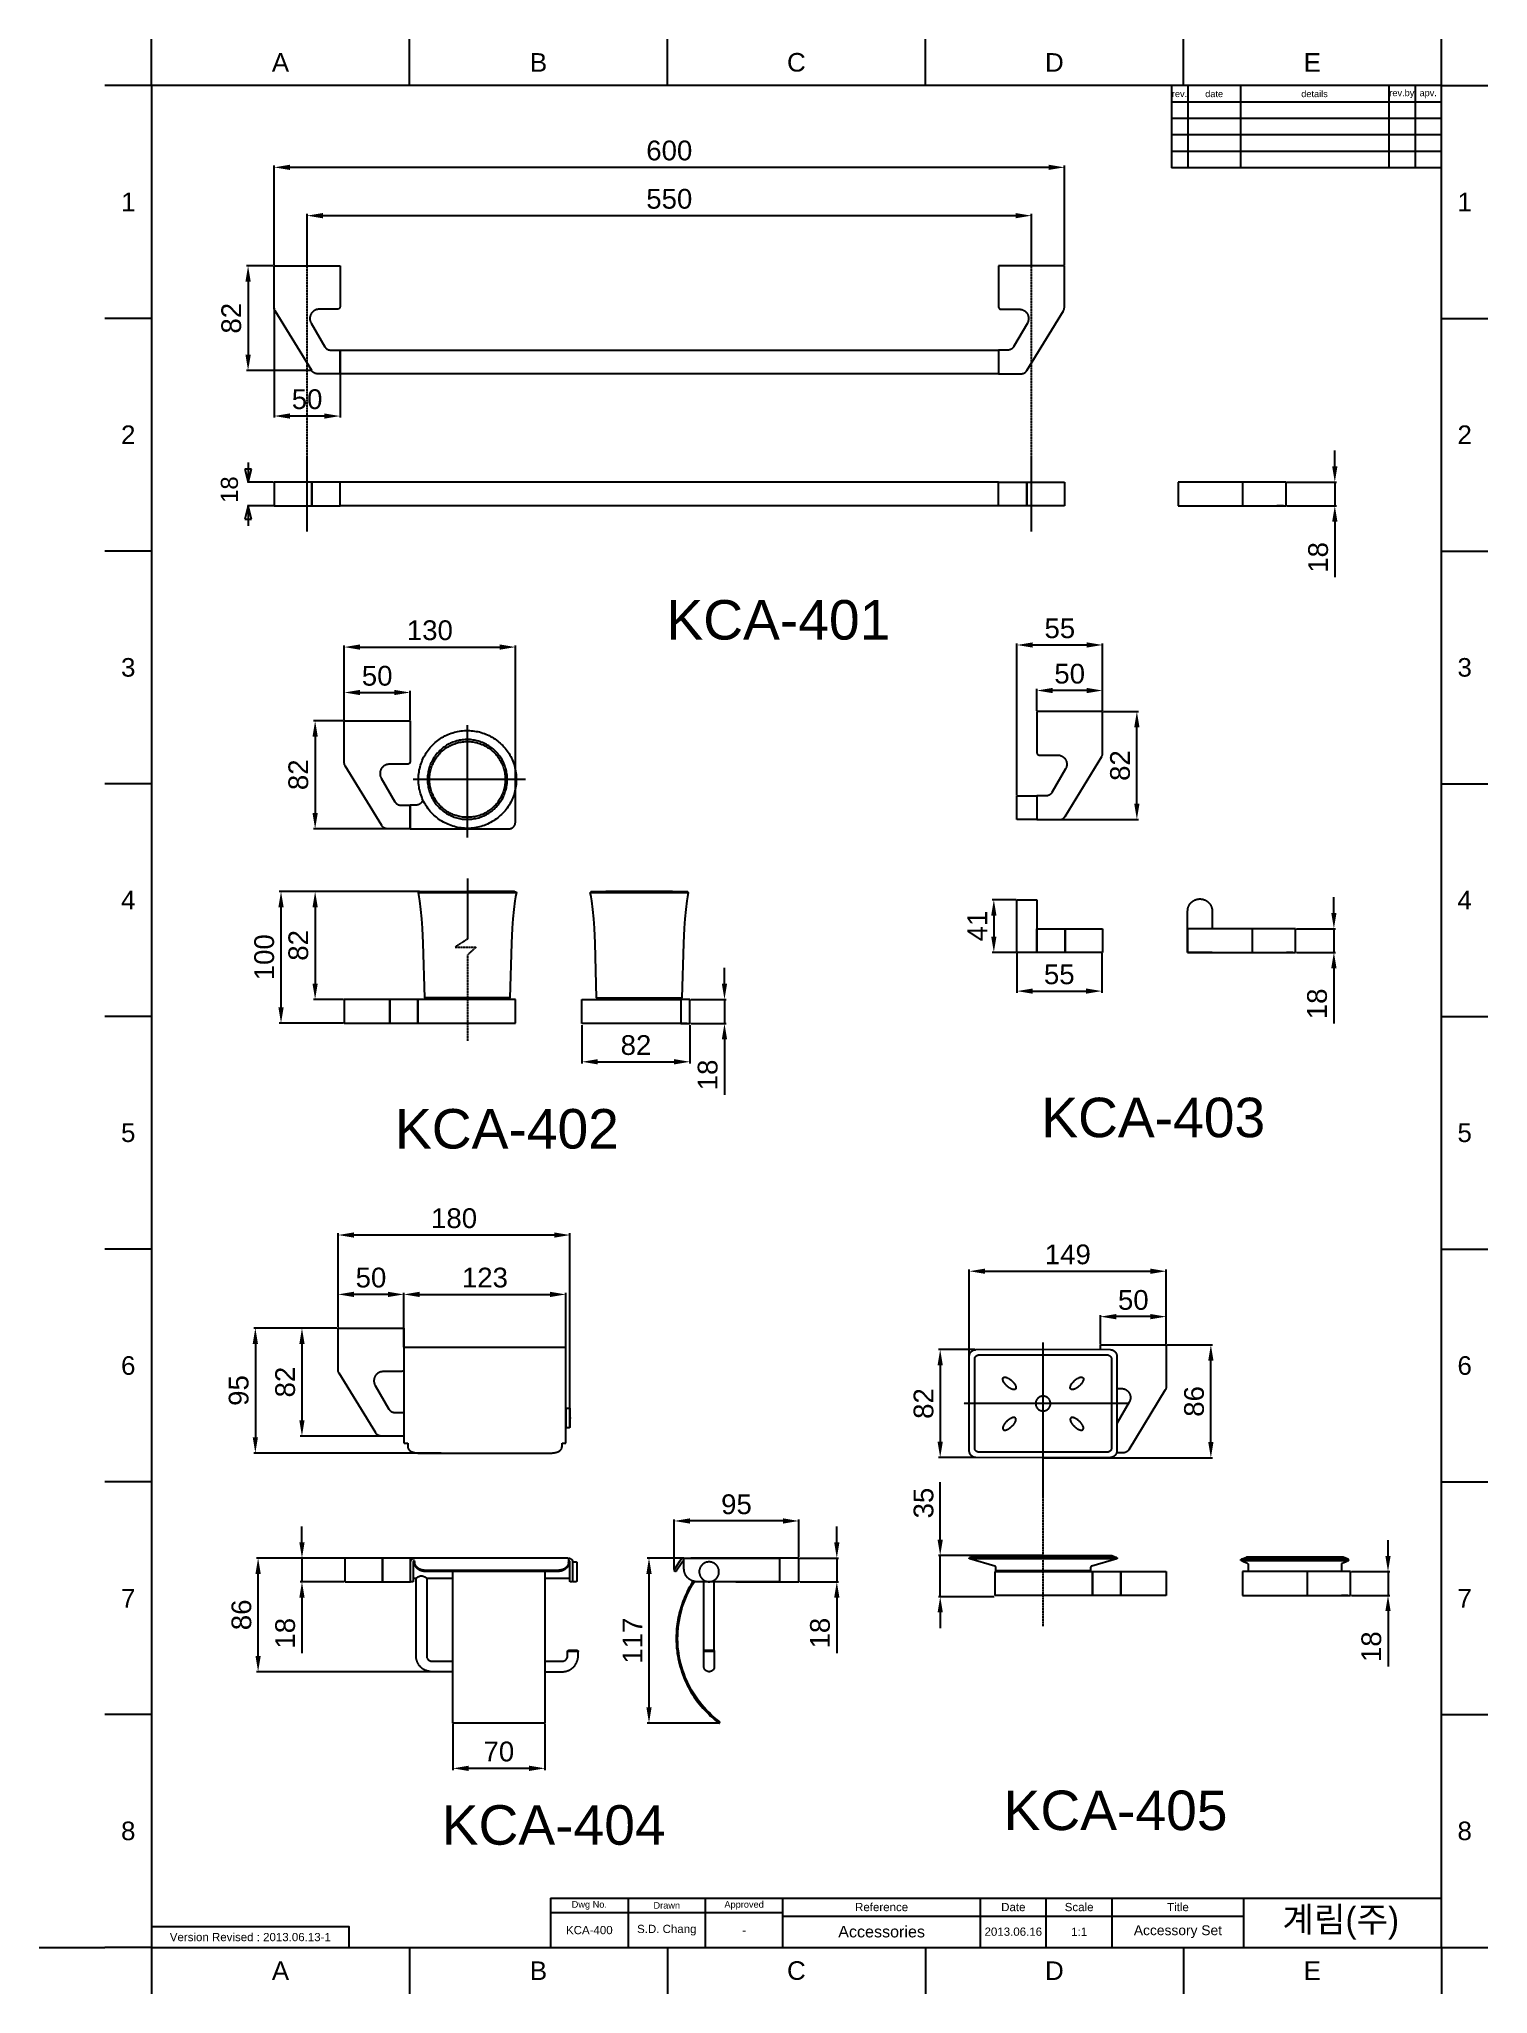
# Model space of a CAD drawing. Header units: millimetres. Extents: x 2164 to 3264, y 1200 to 2685.
import ezdxf

# ---------------------------------------------------------------- set-up
doc = ezdxf.new("R2010")
doc.units = ezdxf.units.MM
doc.linetypes.add('CENTER', pattern=[0.6, 0.375, -0.075, 0.075, -0.075])
for name, color, linetype in [('CEN2', 1, 'Continuous'), ('DIM2', 3, 'Continuous'), ('form22', 7, 'Continuous'), ('main', 7, 'Continuous')]:
    doc.layers.add(name, color=color, linetype=linetype)
doc.styles.add('Arial Regular', font='arial.ttf')
doc.styles.get("Standard").update_dxf_attribs({"font": 'arial.ttf'})
doc.dimstyles.new('ISO-25', dxfattribs={"dimtxt": 2.5, "dimasz": 2.5, "dimexe": 1.25, "dimexo": 0.625, "dimtad": 1, "dimtxsty": 'Standard', "dimcen": 2.5, "dimadec": 0, "dimazin": 0, "dimtfac": 1, "dimtmove": 0, "dimatfit": 3, "dimfxl": 1, "dimarcsym": 0})

msp = doc.modelspace()

# ---------------------------------------------------------------- texts
at = {"insert": (3108.1, 1266), "char_height": 19.105, "attachment_point": 1}
msp.add_mtext_dynamic_manual_height_columns('{\\fGulim|b0|i0|c129|p50;계림(주)}', width=1462.303, gutter_width=95.5, heights=[0], dxfattribs=at)
at = {"layer": 'form22', "attachment_point": 5, "style": 'Arial Regular'}
for s, insert, char_height, width in [('A', (2347.4, 2667), 14.1, 54.875), ('B', (2543.3, 2667), 14.1, 49.802), ('C', (2739.1, 2667), 14.1, 53.338), ('D', (2935, 2667), 14.1, 51.801), ('E', (3130.8, 2667), 14.1, 49.341), ('rev.', (3030, 2643.1), 5, 31.087), ('date', (3056.3, 2643.1), 5, 36.033), ('details', (3132.5, 2643.1), 5, 49.239), ('rev.by', (3198.8, 2643.1), 5, 46.848), ('apv.', (3218.8, 2643.1), 5, 34.565), ('1', (2231.8, 2561), 14.1, 38.889), ('1', (3246.5, 2561), 14.1, 38.889), ('2', (2231.8, 2384.2), 14.1, 47.036), ('2', (3246.5, 2384.2), 14.1, 47.036), ('3', (2231.8, 2207.4), 14.1, 46.882), ('3', (3246.5, 2207.4), 14.1, 46.882), ('4', (2231.8, 2030.7), 14.1, 47.804), ('4', (3246.5, 2030.7), 14.1, 47.804), ('5', (2231.8, 1853.9), 14.1, 47.189), ('5', (3246.5, 1853.9), 14.1, 47.189), ('6', (2231.8, 1677.1), 14.1, 47.036), ('6', (3246.5, 1677.1), 14.1, 47.036), ('7', (2231.8, 1500.4), 14.1, 46.574), ('7', (3246.5, 1500.4), 14.1, 46.574), ('8', (2231.8, 1323.6), 14.1, 47.036), ('8', (3246.5, 1323.6), 14.1, 47.036), ('Dwg No.', (2581.9, 1267.1), 5, 61.087), ('Drawn', (2640.7, 1267.1), 5, 48.207), ('Approved', (2699.4, 1267.1), 5, 68.533), ('Reference', (2803.8, 1265.8), 6.25, 90.557), ('Date', (2903.8, 1265.8), 6.25, 47.215), ('Scale', (2953.8, 1265.8), 6.25, 54.552), ('Title', (3028.8, 1265.8), 6.25, 44.226), ('KCA-400', (2581.9, 1248.3), 6.25, 81.046), ('S.D. Chang', (2640.7, 1248.3), 6.25, 100.476), ('-', (2699.4, 1248.3), 6.25, 17.255), ('Accessories', (2803.8, 1247.1), 8.75, 147.894), ('2013.06.16', (2903.8, 1247.1), 6.25, 98.098), ('1:1', (2953.8, 1247.1), 6.25, 31.658), ('Accessory Set', (3028.8, 1247.1), 7.5, 148.288), ('Version Revised : 2013.06.13-1', (2324.5, 1243), 6.25, 252.514), ('A', (2347.4, 1217.5), 14.1, 54.875), ('B', (2543.3, 1217.5), 14.1, 49.802), ('C', (2739.1, 1217.5), 14.1, 53.338), ('D', (2935, 1217.5), 14.1, 51.801), ('E', (3130.8, 1217.5), 14.1, 49.341)]:
    msp.add_mtext(s, dxfattribs=dict(at, insert=insert, char_height=char_height, width=width))
at = {"layer": 'main', "insert": (2302.1, 2332.4), "char_height": 13, "width": 64.717, "attachment_point": 1, "rotation": 90, "style": 'Arial Regular'}
msp.add_mtext('18', dxfattribs=at)
at = {"layer": 'main', "char_height": 30, "attachment_point": 1, "style": 'Arial Regular'}
for s, insert, width in [('KCA-401', (2640.4, 2258.6), 383.478), ('KCA-402', (2434.3, 1872), 394.239), ('KCA-403', (2925, 1880.6), 394.891), ('KCA-405', (2896.4, 1354.3), 395.543), ('KCA-404', (2469.8, 1343.2), 394.565)]:
    msp.add_mtext(s, dxfattribs=dict(at, insert=insert, width=width))

# ---------------------------------------------------------------- blocks, each defined once
blk = doc.blocks.new('*D44')
at = {"layer": 'Defpoints', "color": 0, "transparency": 16777216}
for p in [(2646.3, 1559.1), (2741, 1530.9), (2646.3, 1521.6)]:
    blk.add_point(p, dxfattribs=at)
at = {"layer": 'DIM2', "color": 0, "lineweight": -2, "transparency": 16777216}
for p, q in [((2646.3, 1522.3), (2646.3, 1560.3)), ((2741, 1531.5), (2741, 1560.3)), ((2729, 1559.1), (2658.3, 1559.1))]:
    blk.add_line(p, q, dxfattribs=at)
at = {"layer": 'DIM2', "color": 0, "transparency": 16777216}
for points in [[(2658.3, 1561.1), (2658.3, 1557.1), (2646.3, 1559.1)], [(2729, 1561.1), (2729, 1557.1), (2741, 1559.1)]]:
    blk.add_solid(points, dxfattribs=at)
at = {"layer": 'DIM2', "color": 0, "transparency": 16777216, "insert": (2693.6, 1571.7), "char_height": 15, "attachment_point": 5}
blk.add_mtext('95', dxfattribs=at)
blk = doc.blocks.new('*D37')
at = {"layer": 'Defpoints', "color": 0, "transparency": 16777216}
for p in [(2478.2, 1405.6), (2548.2, 1405.6), (2478.2, 1371.2)]:
    blk.add_point(p, dxfattribs=at)
at = {"layer": 'DIM2', "color": 0, "lineweight": -2, "transparency": 16777216}
for p, q in [((2478.2, 1404.9), (2478.2, 1369.9)), ((2548.2, 1404.9), (2548.2, 1369.9)), ((2536.2, 1371.2), (2490.2, 1371.2))]:
    blk.add_line(p, q, dxfattribs=at)
at = {"layer": 'DIM2', "color": 0, "transparency": 16777216}
for points in [[(2490.2, 1373.2), (2490.2, 1369.2), (2478.2, 1371.2)], [(2536.2, 1373.2), (2536.2, 1369.2), (2548.2, 1371.2)]]:
    blk.add_solid(points, dxfattribs=at)
at = {"layer": 'DIM2', "color": 0, "transparency": 16777216, "insert": (2513.2, 1383.9), "char_height": 15, "attachment_point": 5}
blk.add_mtext('70', dxfattribs=at)
blk = doc.blocks.new('*D38')
at = {"layer": 'Defpoints', "color": 0, "transparency": 16777216}
for p in [(2330.4, 1530.9), (2449.5, 1530.9), (2463.8, 1444.6)]:
    blk.add_point(p, dxfattribs=at)
at = {"layer": 'DIM2', "color": 0, "lineweight": -2, "transparency": 16777216}
for p, q in [((2448.8, 1530.9), (2329.2, 1530.9)), ((2330.4, 1456.6), (2330.4, 1518.9)), ((2463.2, 1444.6), (2329.2, 1444.6))]:
    blk.add_line(p, q, dxfattribs=at)
at = {"layer": 'DIM2', "color": 0, "transparency": 16777216}
for points in [[(2328.4, 1518.9), (2332.4, 1518.9), (2330.4, 1530.9)], [(2328.4, 1456.6), (2332.4, 1456.6), (2330.4, 1444.6)]]:
    blk.add_solid(points, dxfattribs=at)
at = {"layer": 'DIM2', "color": 0, "transparency": 16777216, "insert": (2317.8, 1487.8), "char_height": 15, "attachment_point": 5, "rotation": 90}
blk.add_mtext('86', dxfattribs=at)
blk = doc.blocks.new('*D39')
at = {"layer": 'Defpoints', "color": 0, "transparency": 16777216}
for p in [(2391.1, 1705.6), (2328.3, 1610.7), (2470, 1610.7)]:
    blk.add_point(p, dxfattribs=at)
at = {"layer": 'DIM2', "color": 0, "lineweight": -2, "transparency": 16777216}
for p, q in [((2390.5, 1705.6), (2327.1, 1705.6)), ((2328.3, 1693.6), (2328.3, 1622.7)), ((2469.4, 1610.7), (2327.1, 1610.7))]:
    blk.add_line(p, q, dxfattribs=at)
at = {"layer": 'DIM2', "color": 0, "transparency": 16777216}
for points in [[(2326.3, 1693.6), (2330.3, 1693.6), (2328.3, 1705.6)], [(2326.3, 1622.7), (2330.3, 1622.7), (2328.3, 1610.7)]]:
    blk.add_solid(points, dxfattribs=at)
at = {"layer": 'DIM2', "color": 0, "transparency": 16777216, "insert": (2315.7, 1658.2), "char_height": 15, "attachment_point": 5, "rotation": 90}
blk.add_mtext('95', dxfattribs=at)
blk = doc.blocks.new('*D40')
at = {"layer": 'Defpoints', "color": 0, "transparency": 16777216}
for p in [(2391.1, 1705.6), (2363.7, 1623.6), (2441.1, 1623.6)]:
    blk.add_point(p, dxfattribs=at)
at = {"layer": 'DIM2', "color": 0, "lineweight": -2, "transparency": 16777216}
for p, q in [((2390.5, 1705.6), (2362.4, 1705.6)), ((2363.7, 1693.6), (2363.7, 1635.6)), ((2440.5, 1623.6), (2362.4, 1623.6))]:
    blk.add_line(p, q, dxfattribs=at)
at = {"layer": 'DIM2', "color": 0, "transparency": 16777216}
for points in [[(2361.7, 1693.6), (2365.7, 1693.6), (2363.7, 1705.6)], [(2361.7, 1635.6), (2365.7, 1635.6), (2363.7, 1623.6)]]:
    blk.add_solid(points, dxfattribs=at)
at = {"layer": 'DIM2', "color": 0, "transparency": 16777216, "insert": (2351, 1664.6), "char_height": 15, "attachment_point": 5, "rotation": 90}
blk.add_mtext('82', dxfattribs=at)
blk = doc.blocks.new('*D41')
at = {"layer": 'Defpoints', "color": 0, "transparency": 16777216}
for p in [(2391.1, 1776.3), (2391.1, 1705.6), (2567.2, 1630.3)]:
    blk.add_point(p, dxfattribs=at)
at = {"layer": 'DIM2', "color": 0, "lineweight": -2, "transparency": 16777216}
for p, q in [((2391.1, 1706.2), (2391.1, 1777.6)), ((2555.2, 1776.3), (2403.1, 1776.3)), ((2567.2, 1630.9), (2567.2, 1777.6))]:
    blk.add_line(p, q, dxfattribs=at)
at = {"layer": 'DIM2', "color": 0, "transparency": 16777216}
for points in [[(2403.1, 1778.3), (2403.1, 1774.3), (2391.1, 1776.3)], [(2555.2, 1778.3), (2555.2, 1774.3), (2567.2, 1776.3)]]:
    blk.add_solid(points, dxfattribs=at)
at = {"layer": 'DIM2', "color": 0, "transparency": 16777216, "insert": (2479.2, 1789), "char_height": 15, "attachment_point": 5}
blk.add_mtext('180', dxfattribs=at)
blk = doc.blocks.new('*D42')
at = {"layer": 'Defpoints', "color": 0, "transparency": 16777216}
for p in [(2391.1, 1731.2), (2391.1, 1705.6), (2441.1, 1705.6)]:
    blk.add_point(p, dxfattribs=at)
at = {"layer": 'DIM2', "color": 0, "lineweight": -2, "transparency": 16777216}
for p, q in [((2391.1, 1706.2), (2391.1, 1732.5)), ((2429.1, 1731.2), (2403.1, 1731.2)), ((2441.1, 1706.2), (2441.1, 1732.5))]:
    blk.add_line(p, q, dxfattribs=at)
at = {"layer": 'DIM2', "color": 0, "transparency": 16777216}
for points in [[(2403.1, 1733.2), (2403.1, 1729.2), (2391.1, 1731.2)], [(2429.1, 1733.2), (2429.1, 1729.2), (2441.1, 1731.2)]]:
    blk.add_solid(points, dxfattribs=at)
at = {"layer": 'DIM2', "color": 0, "transparency": 16777216, "insert": (2416.1, 1743.9), "char_height": 15, "attachment_point": 5}
blk.add_mtext('50', dxfattribs=at)
blk = doc.blocks.new('*D43')
at = {"layer": 'Defpoints', "color": 0, "transparency": 16777216}
for p in [(2564.1, 1731.2), (2441.1, 1690.6), (2564.1, 1690.6)]:
    blk.add_point(p, dxfattribs=at)
at = {"layer": 'DIM2', "color": 0, "lineweight": -2, "transparency": 16777216}
for p, q in [((2441.1, 1691.2), (2441.1, 1732.5)), ((2453.1, 1731.2), (2552.1, 1731.2)), ((2564.1, 1691.2), (2564.1, 1732.5))]:
    blk.add_line(p, q, dxfattribs=at)
at = {"layer": 'DIM2', "color": 0, "transparency": 16777216}
for points in [[(2453.1, 1733.2), (2453.1, 1729.2), (2441.1, 1731.2)], [(2552.1, 1733.2), (2552.1, 1729.2), (2564.1, 1731.2)]]:
    blk.add_solid(points, dxfattribs=at)
at = {"layer": 'DIM2', "color": 0, "transparency": 16777216, "insert": (2502.6, 1743.9), "char_height": 15, "attachment_point": 5}
blk.add_mtext('123', dxfattribs=at)
blk = doc.blocks.new('*D45')
at = {"layer": 'Defpoints', "color": 0, "transparency": 16777216}
for p in [(2445.8, 2188.4), (2395.8, 2166.9), (2445.8, 2166.9)]:
    blk.add_point(p, dxfattribs=at)
at = {"layer": 'DIM2', "color": 0, "lineweight": -2, "transparency": 16777216}
for p, q in [((2395.8, 2167.5), (2395.8, 2189.6)), ((2407.8, 2188.4), (2433.8, 2188.4)), ((2445.8, 2167.5), (2445.8, 2189.6))]:
    blk.add_line(p, q, dxfattribs=at)
at = {"layer": 'DIM2', "color": 0, "transparency": 16777216}
for points in [[(2407.8, 2190.4), (2407.8, 2186.4), (2395.8, 2188.4)], [(2433.8, 2190.4), (2433.8, 2186.4), (2445.8, 2188.4)]]:
    blk.add_solid(points, dxfattribs=at)
at = {"layer": 'DIM2', "color": 0, "transparency": 16777216, "insert": (2420.8, 2201), "char_height": 15, "attachment_point": 5}
blk.add_mtext('50', dxfattribs=at)
blk = doc.blocks.new('*D46')
at = {"layer": 'Defpoints', "color": 0, "transparency": 16777216}
for p in [(2525.8, 2222.9), (2395.8, 2166.9), (2525.8, 2089.9)]:
    blk.add_point(p, dxfattribs=at)
at = {"layer": 'DIM2', "color": 0, "lineweight": -2, "transparency": 16777216}
for p, q in [((2395.8, 2167.5), (2395.8, 2224.2)), ((2407.8, 2222.9), (2513.8, 2222.9)), ((2525.8, 2090.5), (2525.8, 2224.2))]:
    blk.add_line(p, q, dxfattribs=at)
at = {"layer": 'DIM2', "color": 0, "transparency": 16777216}
for points in [[(2407.8, 2224.9), (2407.8, 2220.9), (2395.8, 2222.9)], [(2513.8, 2224.9), (2513.8, 2220.9), (2525.8, 2222.9)]]:
    blk.add_solid(points, dxfattribs=at)
at = {"layer": 'DIM2', "color": 0, "transparency": 16777216, "insert": (2460.8, 2235.6), "char_height": 15, "attachment_point": 5}
blk.add_mtext('130', dxfattribs=at)
blk = doc.blocks.new('*D47')
at = {"layer": 'Defpoints', "color": 0, "transparency": 16777216}
for p in [(2395.8, 2166.9), (2373.7, 2084.9), (2445.8, 2084.9)]:
    blk.add_point(p, dxfattribs=at)
at = {"layer": 'DIM2', "color": 0, "lineweight": -2, "transparency": 16777216}
for p, q in [((2395.2, 2166.9), (2372.4, 2166.9)), ((2373.7, 2154.9), (2373.7, 2096.9)), ((2445.2, 2084.9), (2372.4, 2084.9))]:
    blk.add_line(p, q, dxfattribs=at)
at = {"layer": 'DIM2', "color": 0, "transparency": 16777216}
for points in [[(2371.7, 2154.9), (2375.7, 2154.9), (2373.7, 2166.9)], [(2371.7, 2096.9), (2375.7, 2096.9), (2373.7, 2084.9)]]:
    blk.add_solid(points, dxfattribs=at)
at = {"layer": 'DIM2', "color": 0, "transparency": 16777216, "insert": (2361, 2125.9), "char_height": 15, "attachment_point": 5, "rotation": 90}
blk.add_mtext('82', dxfattribs=at)
blk = doc.blocks.new('*D48')
at = {"layer": 'Defpoints', "color": 0, "transparency": 16777216}
for p in [(2576.3, 1936.3), (2658.3, 1936.3), (2658.3, 1907.9)]:
    blk.add_point(p, dxfattribs=at)
at = {"layer": 'DIM2', "color": 0, "lineweight": -2, "transparency": 16777216}
for p, q in [((2576.3, 1935.7), (2576.3, 1906.6)), ((2658.3, 1935.7), (2658.3, 1906.6)), ((2588.3, 1907.9), (2646.3, 1907.9))]:
    blk.add_line(p, q, dxfattribs=at)
at = {"layer": 'DIM2', "color": 0, "transparency": 16777216}
for points in [[(2588.3, 1909.9), (2588.3, 1905.9), (2576.3, 1907.9)], [(2646.3, 1909.9), (2646.3, 1905.9), (2658.3, 1907.9)]]:
    blk.add_solid(points, dxfattribs=at)
at = {"layer": 'DIM2', "color": 0, "transparency": 16777216, "insert": (2617.3, 1920.5), "char_height": 15, "attachment_point": 5}
blk.add_mtext('82', dxfattribs=at)
blk = doc.blocks.new('*D49')
at = {"layer": 'Defpoints', "color": 0, "transparency": 16777216}
for p in [(2969.9, 1714.3), (2969.9, 1692.8), (3019.9, 1692.8)]:
    blk.add_point(p, dxfattribs=at)
at = {"layer": 'DIM2', "color": 0, "lineweight": -2, "transparency": 16777216}
for p, q in [((2969.9, 1693.4), (2969.9, 1715.5)), ((3007.9, 1714.3), (2981.9, 1714.3)), ((3019.9, 1693.4), (3019.9, 1715.5))]:
    blk.add_line(p, q, dxfattribs=at)
at = {"layer": 'DIM2', "color": 0, "transparency": 16777216}
for points in [[(2981.9, 1716.3), (2981.9, 1712.3), (2969.9, 1714.3)], [(3007.9, 1716.3), (3007.9, 1712.3), (3019.9, 1714.3)]]:
    blk.add_solid(points, dxfattribs=at)
at = {"layer": 'DIM2', "color": 0, "transparency": 16777216, "insert": (2994.9, 1726.9), "char_height": 15, "attachment_point": 5}
blk.add_mtext('50', dxfattribs=at)
blk = doc.blocks.new('*D50')
at = {"layer": 'Defpoints', "color": 0, "transparency": 16777216}
for p in [(3019.9, 1748.8), (3019.9, 1692.8), (2870.4, 1684.3)]:
    blk.add_point(p, dxfattribs=at)
at = {"layer": 'DIM2', "color": 0, "lineweight": -2, "transparency": 16777216}
for p, q in [((2870.4, 1685), (2870.4, 1750.1)), ((2882.4, 1748.8), (3007.9, 1748.8)), ((3019.9, 1693.4), (3019.9, 1750.1))]:
    blk.add_line(p, q, dxfattribs=at)
at = {"layer": 'DIM2', "color": 0, "transparency": 16777216}
for points in [[(2882.4, 1750.8), (2882.4, 1746.8), (2870.4, 1748.8)], [(3007.9, 1750.8), (3007.9, 1746.8), (3019.9, 1748.8)]]:
    blk.add_solid(points, dxfattribs=at)
at = {"layer": 'DIM2', "color": 0, "transparency": 16777216, "insert": (2945.2, 1761.5), "char_height": 15, "attachment_point": 5}
blk.add_mtext('149', dxfattribs=at)
blk = doc.blocks.new('*D51')
at = {"layer": 'Defpoints', "color": 0, "transparency": 16777216}
for p in [(3019.9, 1692.8), (3053.8, 1692.8), (2926.4, 1607.1)]:
    blk.add_point(p, dxfattribs=at)
at = {"layer": 'DIM2', "color": 0, "lineweight": -2, "transparency": 16777216}
for p, q in [((3020.5, 1692.8), (3055, 1692.8)), ((3053.8, 1619.1), (3053.8, 1680.8)), ((2927, 1607.1), (3055, 1607.1))]:
    blk.add_line(p, q, dxfattribs=at)
at = {"layer": 'DIM2', "color": 0, "transparency": 16777216}
for points in [[(3051.8, 1680.8), (3055.8, 1680.8), (3053.8, 1692.8)], [(3051.8, 1619.1), (3055.8, 1619.1), (3053.8, 1607.1)]]:
    blk.add_solid(points, dxfattribs=at)
at = {"layer": 'DIM2', "color": 0, "transparency": 16777216, "insert": (3041.1, 1649.9), "char_height": 15, "attachment_point": 5, "rotation": 90}
blk.add_mtext('86', dxfattribs=at)
blk = doc.blocks.new('*D52')
at = {"layer": 'Defpoints', "color": 0, "transparency": 16777216}
for p in [(2875.3, 1689.3), (2848.3, 1607.3), (2875.3, 1607.3)]:
    blk.add_point(p, dxfattribs=at)
at = {"layer": 'DIM2', "color": 0, "lineweight": -2, "transparency": 16777216}
for p, q in [((2874.7, 1689.3), (2847.1, 1689.3)), ((2848.3, 1677.3), (2848.3, 1619.3)), ((2874.7, 1607.3), (2847.1, 1607.3))]:
    blk.add_line(p, q, dxfattribs=at)
at = {"layer": 'DIM2', "color": 0, "transparency": 16777216}
for points in [[(2846.3, 1677.3), (2850.3, 1677.3), (2848.3, 1689.3)], [(2846.3, 1619.3), (2850.3, 1619.3), (2848.3, 1607.3)]]:
    blk.add_solid(points, dxfattribs=at)
at = {"layer": 'DIM2', "color": 0, "transparency": 16777216, "insert": (2835.7, 1648.3), "char_height": 15, "attachment_point": 5, "rotation": 90}
blk.add_mtext('82', dxfattribs=at)
blk = doc.blocks.new('*D53')
at = {"layer": 'Defpoints', "color": 0, "transparency": 16777216}
for p in [(2848.3, 1532.9), (2926.5, 1532.9), (2889.9, 1501.6)]:
    blk.add_point(p, dxfattribs=at)
at = {"layer": 'DIM2', "color": 0, "lineweight": -2, "transparency": 16777216}
for p, q in [((2848.3, 1544.9), (2848.3, 1588.5)), ((2925.9, 1532.9), (2847.1, 1532.9)), ((2848.3, 1501.6), (2848.3, 1532.9)), ((2889.3, 1501.6), (2847.1, 1501.6)), ((2848.3, 1489.6), (2848.3, 1477.6))]:
    blk.add_line(p, q, dxfattribs=at)
at = {"layer": 'DIM2', "color": 0, "transparency": 16777216}
for points in [[(2846.3, 1544.9), (2850.3, 1544.9), (2848.3, 1532.9)], [(2846.3, 1489.6), (2850.3, 1489.6), (2848.3, 1501.6)]]:
    blk.add_solid(points, dxfattribs=at)
at = {"layer": 'DIM2', "color": 0, "transparency": 16777216, "insert": (2835.7, 1572.7), "char_height": 15, "attachment_point": 5, "rotation": 90}
blk.add_mtext('35', dxfattribs=at)
blk = doc.blocks.new('*D58')
at = {"layer": 'Defpoints', "color": 0, "transparency": 16777216}
for p in [(2658.3, 1955.3), (2658.3, 1937), (2684.5, 1937)]:
    blk.add_point(p, dxfattribs=at)
at = {"layer": 'DIM2', "color": 0, "lineweight": -2, "transparency": 16777216}
for p, q in [((2684.5, 1967.3), (2684.5, 1979.3)), ((2658.9, 1955.3), (2685.7, 1955.3)), ((2684.5, 1955.3), (2684.5, 1937)), ((2658.9, 1937), (2685.7, 1937)), ((2684.5, 1925), (2684.5, 1882.9))]:
    blk.add_line(p, q, dxfattribs=at)
at = {"layer": 'DIM2', "color": 0, "transparency": 16777216}
for points in [[(2682.5, 1967.3), (2686.5, 1967.3), (2684.5, 1955.3)], [(2682.5, 1925), (2686.5, 1925), (2684.5, 1937)]]:
    blk.add_solid(points, dxfattribs=at)
at = {"layer": 'DIM2', "color": 0, "transparency": 16777216, "insert": (2671.8, 1897.9), "char_height": 15, "attachment_point": 5, "rotation": 90}
blk.add_mtext('18', dxfattribs=at)
blk = doc.blocks.new('*D59')
at = {"layer": 'Defpoints', "color": 0, "transparency": 16777216}
for p in [(2453.6, 2037.2), (2373.7, 1955.3), (2395.8, 1955.3)]:
    blk.add_point(p, dxfattribs=at)
at = {"layer": 'DIM2', "color": 0, "lineweight": -2, "transparency": 16777216}
for p, q in [((2453, 2037.2), (2372.4, 2037.2)), ((2373.7, 2025.2), (2373.7, 1967.3)), ((2395.2, 1955.3), (2372.4, 1955.3))]:
    blk.add_line(p, q, dxfattribs=at)
at = {"layer": 'DIM2', "color": 0, "transparency": 16777216}
for points in [[(2371.7, 2025.2), (2375.7, 2025.2), (2373.7, 2037.2)], [(2371.7, 1967.3), (2375.7, 1967.3), (2373.7, 1955.3)]]:
    blk.add_solid(points, dxfattribs=at)
at = {"layer": 'DIM2', "color": 0, "transparency": 16777216, "insert": (2361, 1996.3), "char_height": 15, "attachment_point": 5, "rotation": 90}
blk.add_mtext('82', dxfattribs=at)
blk = doc.blocks.new('*D60')
at = {"layer": 'Defpoints', "color": 0, "transparency": 16777216}
for p in [(2347.8, 2037.2), (2453.6, 2037.2), (2395.8, 1937.3)]:
    blk.add_point(p, dxfattribs=at)
at = {"layer": 'DIM2', "color": 0, "lineweight": -2, "transparency": 16777216}
for p, q in [((2453, 2037.2), (2346.5, 2037.2)), ((2347.8, 1949.3), (2347.8, 2025.2)), ((2395.2, 1937.3), (2346.5, 1937.3))]:
    blk.add_line(p, q, dxfattribs=at)
at = {"layer": 'DIM2', "color": 0, "transparency": 16777216}
for points in [[(2345.8, 2025.2), (2349.8, 2025.2), (2347.8, 2037.2)], [(2345.8, 1949.3), (2349.8, 1949.3), (2347.8, 1937.3)]]:
    blk.add_solid(points, dxfattribs=at)
at = {"layer": 'DIM2', "color": 0, "transparency": 16777216, "insert": (2335.1, 1987.3), "char_height": 15, "attachment_point": 5, "rotation": 90}
blk.add_mtext('100', dxfattribs=at)
blk = doc.blocks.new('*D61')
at = {"layer": 'Defpoints', "color": 0, "transparency": 16777216}
for p in [(2741, 1530.9), (2741, 1512.9), (2769.8, 1512.9)]:
    blk.add_point(p, dxfattribs=at)
at = {"layer": 'DIM2', "color": 0, "lineweight": -2, "transparency": 16777216}
for p, q in [((2769.8, 1542.9), (2769.8, 1554.9)), ((2741.6, 1530.9), (2771, 1530.9)), ((2769.8, 1530.9), (2769.8, 1512.9)), ((2741.6, 1512.9), (2771, 1512.9)), ((2769.8, 1500.9), (2769.8, 1458.8))]:
    blk.add_line(p, q, dxfattribs=at)
at = {"layer": 'DIM2', "color": 0, "transparency": 16777216}
for points in [[(2767.8, 1542.9), (2771.8, 1542.9), (2769.8, 1530.9)], [(2767.8, 1500.9), (2771.8, 1500.9), (2769.8, 1512.9)]]:
    blk.add_solid(points, dxfattribs=at)
at = {"layer": 'DIM2', "color": 0, "transparency": 16777216, "insert": (2757.1, 1473.9), "char_height": 15, "attachment_point": 5, "rotation": 90}
blk.add_mtext('18', dxfattribs=at)
blk = doc.blocks.new('*D54')
at = {"layer": 'Defpoints', "color": 0, "transparency": 16777216}
for p in [(2396.2, 1530.9), (2363.7, 1512.9), (2396.2, 1512.9)]:
    blk.add_point(p, dxfattribs=at)
at = {"layer": 'DIM2', "color": 0, "lineweight": -2, "transparency": 16777216}
for p, q in [((2363.7, 1542.9), (2363.7, 1554.9)), ((2395.6, 1530.9), (2362.4, 1530.9)), ((2363.7, 1530.9), (2363.7, 1512.9)), ((2395.6, 1512.9), (2362.4, 1512.9)), ((2363.7, 1500.9), (2363.7, 1458.8))]:
    blk.add_line(p, q, dxfattribs=at)
at = {"layer": 'DIM2', "color": 0, "transparency": 16777216}
for points in [[(2361.7, 1542.9), (2365.7, 1542.9), (2363.7, 1530.9)], [(2361.7, 1500.9), (2365.7, 1500.9), (2363.7, 1512.9)]]:
    blk.add_solid(points, dxfattribs=at)
at = {"layer": 'DIM2', "color": 0, "transparency": 16777216, "insert": (2351, 1473.8), "char_height": 15, "attachment_point": 5, "rotation": 90}
blk.add_mtext('18', dxfattribs=at)
blk = doc.blocks.new('*D55')
at = {"layer": 'Defpoints', "color": 0, "transparency": 16777216}
for p in [(3159.9, 1520.6), (3159.9, 1502.6), (3188.3, 1502.6)]:
    blk.add_point(p, dxfattribs=at)
at = {"layer": 'DIM2', "color": 0, "lineweight": -2, "transparency": 16777216}
for p, q in [((3188.3, 1532.6), (3188.3, 1544.6)), ((3160.5, 1520.6), (3189.6, 1520.6)), ((3188.3, 1520.6), (3188.3, 1502.6)), ((3160.5, 1502.6), (3189.6, 1502.6)), ((3188.3, 1490.6), (3188.3, 1448.5))]:
    blk.add_line(p, q, dxfattribs=at)
at = {"layer": 'DIM2', "color": 0, "transparency": 16777216}
for points in [[(3186.3, 1532.6), (3190.3, 1532.6), (3188.3, 1520.6)], [(3186.3, 1490.6), (3190.3, 1490.6), (3188.3, 1502.6)]]:
    blk.add_solid(points, dxfattribs=at)
at = {"layer": 'DIM2', "color": 0, "transparency": 16777216, "insert": (3175.7, 1463.6), "char_height": 15, "attachment_point": 5, "rotation": 90}
blk.add_mtext('18', dxfattribs=at)
blk = doc.blocks.new('*D56')
at = {"layer": 'Defpoints', "color": 0, "transparency": 16777216}
for p in [(3110.9, 2348.1), (3110.9, 2330.1), (3147.9, 2330.1)]:
    blk.add_point(p, dxfattribs=at)
at = {"layer": 'DIM2', "color": 0, "lineweight": -2, "transparency": 16777216}
for p, q in [((3147.9, 2360.1), (3147.9, 2372.1)), ((3111.5, 2348.1), (3149.2, 2348.1)), ((3147.9, 2348.1), (3147.9, 2330.1)), ((3111.5, 2330.1), (3149.2, 2330.1)), ((3147.9, 2318.1), (3147.9, 2276))]:
    blk.add_line(p, q, dxfattribs=at)
at = {"layer": 'DIM2', "color": 0, "transparency": 16777216}
for points in [[(3145.9, 2360.1), (3149.9, 2360.1), (3147.9, 2348.1)], [(3145.9, 2318.1), (3149.9, 2318.1), (3147.9, 2330.1)]]:
    blk.add_solid(points, dxfattribs=at)
at = {"layer": 'DIM2', "color": 0, "transparency": 16777216, "insert": (3135.3, 2291), "char_height": 15, "attachment_point": 5, "rotation": 90}
blk.add_mtext('18', dxfattribs=at)
blk = doc.blocks.new('*D57')
at = {"layer": 'Defpoints', "color": 0, "transparency": 16777216}
for p in [(2342.6, 2512.5), (2322.8, 2432.9), (2371.1, 2432.9)]:
    blk.add_point(p, dxfattribs=at)
at = {"layer": 'DIM2', "color": 0, "lineweight": -2, "transparency": 16777216}
for p, q in [((2341.9, 2512.5), (2321.5, 2512.5)), ((2322.8, 2500.5), (2322.8, 2444.9)), ((2370.5, 2432.9), (2321.5, 2432.9))]:
    blk.add_line(p, q, dxfattribs=at)
at = {"layer": 'DIM2', "color": 0, "transparency": 16777216}
for points in [[(2320.8, 2500.5), (2324.8, 2500.5), (2322.8, 2512.5)], [(2320.8, 2444.9), (2324.8, 2444.9), (2322.8, 2432.9)]]:
    blk.add_solid(points, dxfattribs=at)
at = {"layer": 'DIM2', "color": 0, "transparency": 16777216, "insert": (2310.1, 2472.7), "char_height": 15, "attachment_point": 5, "rotation": 90}
blk.add_mtext('82', dxfattribs=at)
blk = doc.blocks.new('*D62')
at = {"layer": 'Defpoints', "color": 0, "transparency": 16777216}
for p in [(2917.6, 2550.6), (2367.6, 2512.5), (2917.6, 2512.5)]:
    blk.add_point(p, dxfattribs=at)
at = {"layer": 'DIM2', "color": 0, "lineweight": -2, "transparency": 16777216}
for p, q in [((2367.6, 2513.1), (2367.6, 2551.9)), ((2379.6, 2550.6), (2905.6, 2550.6)), ((2917.6, 2513.1), (2917.6, 2551.9))]:
    blk.add_line(p, q, dxfattribs=at)
at = {"layer": 'DIM2', "color": 0, "transparency": 16777216}
for points in [[(2379.6, 2552.6), (2379.6, 2548.6), (2367.6, 2550.6)], [(2905.6, 2552.6), (2905.6, 2548.6), (2917.6, 2550.6)]]:
    blk.add_solid(points, dxfattribs=at)
at = {"layer": 'DIM2', "color": 0, "transparency": 16777216, "insert": (2642.6, 2563.3), "char_height": 15, "attachment_point": 5}
blk.add_mtext('550', dxfattribs=at)
blk = doc.blocks.new('*D63')
at = {"layer": 'Defpoints', "color": 0, "transparency": 16777216}
for p in [(2342.6, 2587.3), (2342.6, 2512.5), (2942.6, 2512.5)]:
    blk.add_point(p, dxfattribs=at)
at = {"layer": 'DIM2', "color": 0, "lineweight": -2, "transparency": 16777216}
for p, q in [((2342.6, 2513.1), (2342.6, 2588.6)), ((2930.6, 2587.3), (2354.6, 2587.3)), ((2942.6, 2513.1), (2942.6, 2588.6))]:
    blk.add_line(p, q, dxfattribs=at)
at = {"layer": 'DIM2', "color": 0, "transparency": 16777216}
for points in [[(2354.6, 2589.3), (2354.6, 2585.3), (2342.6, 2587.3)], [(2930.6, 2589.3), (2930.6, 2585.3), (2942.6, 2587.3)]]:
    blk.add_solid(points, dxfattribs=at)
at = {"layer": 'DIM2', "color": 0, "transparency": 16777216, "insert": (2642.6, 2600), "char_height": 15, "attachment_point": 5}
blk.add_mtext('600', dxfattribs=at)
blk = doc.blocks.new('*D64')
at = {"layer": 'Defpoints', "color": 0, "transparency": 16777216}
for p in [(2342.6, 2480.9), (2392.6, 2430.5), (2342.6, 2398.4)]:
    blk.add_point(p, dxfattribs=at)
at = {"layer": 'DIM2', "color": 0, "lineweight": -2, "transparency": 16777216}
for p, q in [((2342.6, 2480.3), (2342.6, 2397.2)), ((2392.6, 2429.9), (2392.6, 2397.2)), ((2380.6, 2398.4), (2354.6, 2398.4))]:
    blk.add_line(p, q, dxfattribs=at)
at = {"layer": 'DIM2', "color": 0, "transparency": 16777216}
for points in [[(2354.6, 2400.4), (2354.6, 2396.4), (2342.6, 2398.4)], [(2380.6, 2400.4), (2380.6, 2396.4), (2392.6, 2398.4)]]:
    blk.add_solid(points, dxfattribs=at)
at = {"layer": 'DIM2', "color": 0, "transparency": 16777216, "insert": (2367.6, 2411.1), "char_height": 15, "attachment_point": 5}
blk.add_mtext('50', dxfattribs=at)
blk = doc.blocks.new('*D65')
at = {"layer": 'Defpoints', "color": 0, "transparency": 16777216}
for p in [(2921.6, 2189.9), (2921.6, 2173.9), (2971.6, 2173.9)]:
    blk.add_point(p, dxfattribs=at)
at = {"layer": 'DIM2', "color": 0, "lineweight": -2, "transparency": 16777216}
for p, q in [((2921.6, 2174.5), (2921.6, 2191.2)), ((2959.6, 2189.9), (2933.6, 2189.9)), ((2971.6, 2174.5), (2971.6, 2191.2))]:
    blk.add_line(p, q, dxfattribs=at)
at = {"layer": 'DIM2', "color": 0, "transparency": 16777216}
for points in [[(2933.6, 2191.9), (2933.6, 2187.9), (2921.6, 2189.9)], [(2959.6, 2191.9), (2959.6, 2187.9), (2971.6, 2189.9)]]:
    blk.add_solid(points, dxfattribs=at)
at = {"layer": 'DIM2', "color": 0, "transparency": 16777216, "insert": (2946.6, 2202.6), "char_height": 15, "attachment_point": 5}
blk.add_mtext('50', dxfattribs=at)
blk = doc.blocks.new('*D66')
at = {"layer": 'Defpoints', "color": 0, "transparency": 16777216}
for p in [(2971.6, 2224.5), (2971.6, 2173.9), (2906.6, 2109.9)]:
    blk.add_point(p, dxfattribs=at)
at = {"layer": 'DIM2', "color": 0, "lineweight": -2, "transparency": 16777216}
for p, q in [((2906.6, 2110.5), (2906.6, 2225.7)), ((2918.6, 2224.5), (2959.6, 2224.5)), ((2971.6, 2174.5), (2971.6, 2225.7))]:
    blk.add_line(p, q, dxfattribs=at)
at = {"layer": 'DIM2', "color": 0, "transparency": 16777216}
for points in [[(2918.6, 2226.5), (2918.6, 2222.5), (2906.6, 2224.5)], [(2959.6, 2226.5), (2959.6, 2222.5), (2971.6, 2224.5)]]:
    blk.add_solid(points, dxfattribs=at)
at = {"layer": 'DIM2', "color": 0, "transparency": 16777216, "insert": (2939.1, 2237.1), "char_height": 15, "attachment_point": 5}
blk.add_mtext('55', dxfattribs=at)
blk = doc.blocks.new('*D67')
at = {"layer": 'Defpoints', "color": 0, "transparency": 16777216}
for p in [(2971.6, 2173.9), (2997.6, 2173.9), (2938.8, 2091.9)]:
    blk.add_point(p, dxfattribs=at)
at = {"layer": 'DIM2', "color": 0, "lineweight": -2, "transparency": 16777216}
for p, q in [((2972.2, 2173.9), (2998.8, 2173.9)), ((2997.6, 2103.9), (2997.6, 2161.9)), ((2939.4, 2091.9), (2998.8, 2091.9))]:
    blk.add_line(p, q, dxfattribs=at)
at = {"layer": 'DIM2', "color": 0, "transparency": 16777216}
for points in [[(2995.6, 2161.9), (2999.6, 2161.9), (2997.6, 2173.9)], [(2995.6, 2103.9), (2999.6, 2103.9), (2997.6, 2091.9)]]:
    blk.add_solid(points, dxfattribs=at)
at = {"layer": 'DIM2', "color": 0, "transparency": 16777216, "insert": (2984.9, 2132.9), "char_height": 15, "attachment_point": 5, "rotation": 90}
blk.add_mtext('82', dxfattribs=at)
blk = doc.blocks.new('*D68')
at = {"layer": 'Defpoints', "color": 0, "transparency": 16777216}
for p in [(2906.6, 2031), (2889, 1991), (2906.6, 1991)]:
    blk.add_point(p, dxfattribs=at)
at = {"layer": 'DIM2', "color": 0, "lineweight": -2, "transparency": 16777216}
for p, q in [((2906, 2031), (2887.8, 2031)), ((2889, 2019), (2889, 2003)), ((2906, 1991), (2887.8, 1991))]:
    blk.add_line(p, q, dxfattribs=at)
at = {"layer": 'DIM2', "color": 0, "transparency": 16777216}
for points in [[(2887, 2019), (2891, 2019), (2889, 2031)], [(2887, 2003), (2891, 2003), (2889, 1991)]]:
    blk.add_solid(points, dxfattribs=at)
at = {"layer": 'DIM2', "color": 0, "transparency": 16777216, "insert": (2876.5, 2011), "char_height": 15, "attachment_point": 5, "rotation": 90}
blk.add_mtext('41', dxfattribs=at)
blk = doc.blocks.new('*D69')
at = {"layer": 'Defpoints', "color": 0, "transparency": 16777216}
for p in [(2906.6, 1991), (2970.9, 1991), (2970.9, 1961.6)]:
    blk.add_point(p, dxfattribs=at)
at = {"layer": 'DIM2', "color": 0, "lineweight": -2, "transparency": 16777216}
for p, q in [((2906.6, 1990.4), (2906.6, 1960.3)), ((2970.9, 1990.4), (2970.9, 1960.3)), ((2918.6, 1961.6), (2958.9, 1961.6))]:
    blk.add_line(p, q, dxfattribs=at)
at = {"layer": 'DIM2', "color": 0, "transparency": 16777216}
for points in [[(2918.6, 1963.6), (2918.6, 1959.6), (2906.6, 1961.6)], [(2958.9, 1963.6), (2958.9, 1959.6), (2970.9, 1961.6)]]:
    blk.add_solid(points, dxfattribs=at)
at = {"layer": 'DIM2', "color": 0, "transparency": 16777216, "insert": (2938.7, 1974.2), "char_height": 15, "attachment_point": 5}
blk.add_mtext('55', dxfattribs=at)
blk = doc.blocks.new('*D70')
at = {"layer": 'Defpoints', "color": 0, "transparency": 16777216}
for p in [(3118.1, 2009), (3118.1, 1991), (3147.2, 1991)]:
    blk.add_point(p, dxfattribs=at)
at = {"layer": 'DIM2', "color": 0, "lineweight": -2, "transparency": 16777216}
for p, q in [((3147.2, 2021), (3147.2, 2033)), ((3118.8, 2009), (3148.4, 2009)), ((3147.2, 2009), (3147.2, 1991)), ((3118.8, 1991), (3148.4, 1991)), ((3147.2, 1979), (3147.2, 1936.9))]:
    blk.add_line(p, q, dxfattribs=at)
at = {"layer": 'DIM2', "color": 0, "transparency": 16777216}
for points in [[(3145.2, 2021), (3149.2, 2021), (3147.2, 2009)], [(3145.2, 1979), (3149.2, 1979), (3147.2, 1991)]]:
    blk.add_solid(points, dxfattribs=at)
at = {"layer": 'DIM2', "color": 0, "transparency": 16777216, "insert": (3134.5, 1951.9), "char_height": 15, "attachment_point": 5, "rotation": 90}
blk.add_mtext('18', dxfattribs=at)
blk = doc.blocks.new('*D71')
at = {"layer": 'Defpoints', "color": 0, "transparency": 16777216}
for p in [(2627.2, 1530.9), (2653.8, 1530.9), (2680.5, 1405.6)]:
    blk.add_point(p, dxfattribs=at)
at = {"layer": 'DIM2', "color": 0, "lineweight": -2, "transparency": 16777216}
for p, q in [((2653.2, 1530.9), (2625.9, 1530.9)), ((2627.2, 1417.6), (2627.2, 1518.9)), ((2679.9, 1405.6), (2625.9, 1405.6))]:
    blk.add_line(p, q, dxfattribs=at)
at = {"layer": 'DIM2', "color": 0, "transparency": 16777216}
for points in [[(2625.2, 1518.9), (2629.2, 1518.9), (2627.2, 1530.9)], [(2625.2, 1417.6), (2629.2, 1417.6), (2627.2, 1405.6)]]:
    blk.add_solid(points, dxfattribs=at)
at = {"layer": 'DIM2', "color": 0, "transparency": 16777216, "insert": (2614.7, 1468.2), "char_height": 15, "attachment_point": 5, "rotation": 90}
blk.add_mtext('117', dxfattribs=at)

# ---------------------------------------------------------------- dimensions: what is measured, and where the dimension line sits
at = {"layer": 'DIM2', "color": 3}
for base, p1, p2, picture, middle in [((2342.6, 2587.3), (2942.6, 2512.5), (2342.6, 2512.5), '*D63', (2642.6, 2600)), ((2917.6, 2550.6), (2367.6, 2512.5), (2917.6, 2512.5), '*D62', (2642.6, 2563.3)), ((2342.6, 2398.4), (2392.6, 2430.5), (2342.6, 2480.9), '*D64', (2367.6, 2411.1)), ((2525.8, 2222.9), (2395.8, 2166.9), (2525.8, 2089.9), '*D46', (2460.8, 2235.6)), ((2921.6, 2189.9), (2971.6, 2173.9), (2921.6, 2173.9), '*D65', (2946.6, 2202.6)), ((2445.8, 2188.4), (2395.8, 2166.9), (2445.8, 2166.9), '*D45', (2420.8, 2201)), ((2658.3, 1907.9), (2576.3, 1936.3), (2658.3, 1936.3), '*D48', (2617.3, 1920.5)), ((3019.92259, 1748.83126), (2870.42262, 1684.33695), (3019.92259, 1692.77489), '*D50', (2945.1726, 1761.48985)), ((2391.1, 1731.2), (2441.1, 1705.6), (2391.1, 1705.6), '*D42', (2416.1, 1743.9)), ((2564.1, 1731.2), (2441.1, 1690.6), (2564.1, 1690.6), '*D43', (2502.6, 1743.9)), ((2969.9, 1714.3), (3019.9, 1692.8), (2969.9, 1692.8), '*D49', (2994.9, 1726.9)), ((2646.3, 1559.1), (2741, 1530.9), (2646.3, 1521.6), '*D44', (2693.6, 1571.7)), ((2478.2, 1371.2), (2548.2, 1405.6), (2478.2, 1405.6), '*D37', (2513.2, 1383.9))]:
    dim = msp.add_linear_dim(base=base, p1=p1, p2=p2, dimstyle='ISO-25', override={"dimtxt": 15, "dimasz": 12, "dimgap": 5, "dimdec": 0, "dimtix": 0, "dimtmove": 0}, dxfattribs=at)
    dim.commit()
    dim.dimension.update_dxf_attribs({"geometry": picture, "text_midpoint": middle})
for base, p1, p2, text, picture, middle in [((2322.8, 2432.9), (2342.6, 2512.5), (2371.1, 2432.9), '82', '*D57', (2310.1, 2472.7)), ((2889, 1991), (2906.6, 2031), (2906.6, 1991), '41', '*D68', (2876.5, 2011)), ((2848.3, 1532.9), (2889.9, 1501.6), (2926.5, 1532.9), '35', '*D53', (2835.7, 1572.7)), ((2627.2, 1530.9), (2680.5, 1405.6), (2653.8, 1530.9), '117', '*D71', (2614.7, 1468.2))]:
    dim = msp.add_linear_dim(base=base, p1=p1, p2=p2, angle=90, text=text, dimstyle='ISO-25', override={"dimtxt": 15, "dimasz": 12, "dimgap": 5, "dimdec": 0, "dimtix": 0, "dimtmove": 0}, dxfattribs=at)
    dim.commit()
    dim.dimension.update_dxf_attribs({"geometry": picture, "text_midpoint": middle})
for base, p1, p2, picture, middle in [((3147.9, 2330.1), (3110.9, 2348.1), (3110.9, 2330.1), '*D56', (3135.3, 2291)), ((2997.6, 2173.9), (2938.8, 2091.9), (2971.6, 2173.9), '*D67', (2984.9, 2132.9)), ((2373.7, 2084.9), (2395.8, 2166.9), (2445.8, 2084.9), '*D47', (2361, 2125.9)), ((2347.8, 2037.2), (2395.8, 1937.3), (2453.6, 2037.2), '*D60', (2335.1, 1987.3)), ((2373.7, 1955.3), (2453.6, 2037.2), (2395.8, 1955.3), '*D59', (2361, 1996.3)), ((3147.2, 1991), (3118.1, 2009), (3118.1, 1991), '*D70', (3134.5, 1951.9)), ((2684.5, 1937), (2658.3, 1955.3), (2658.3, 1937), '*D58', (2671.8, 1897.9)), ((2328.3, 1610.7), (2391.1, 1705.6), (2470, 1610.7), '*D39', (2315.7, 1658.2)), ((2363.7, 1623.6), (2391.1, 1705.6), (2441.1, 1623.6), '*D40', (2351, 1664.6)), ((3053.8, 1692.8), (2926.4, 1607.1), (3019.9, 1692.8), '*D51', (3041.1, 1649.9)), ((2848.3, 1607.3), (2875.3, 1689.3), (2875.3, 1607.3), '*D52', (2835.7, 1648.3)), ((2363.7, 1512.9), (2396.2, 1530.9), (2396.2, 1512.9), '*D54', (2351, 1473.8)), ((2769.8, 1512.9), (2741, 1530.9), (2741, 1512.9), '*D61', (2757.1, 1473.9)), ((3188.3, 1502.6), (3159.9, 1520.6), (3159.9, 1502.6), '*D55', (3175.7, 1463.6)), ((2330.4, 1530.9), (2463.8, 1444.6), (2449.5, 1530.9), '*D38', (2317.8, 1487.8))]:
    dim = msp.add_linear_dim(base=base, p1=p1, p2=p2, angle=90, dimstyle='ISO-25', override={"dimtxt": 15, "dimasz": 12, "dimgap": 5, "dimdec": 0, "dimtix": 0, "dimtmove": 0}, dxfattribs=at)
    dim.commit()
    dim.dimension.update_dxf_attribs({"geometry": picture, "text_midpoint": middle})
for base, p1, p2, text, picture, middle in [((2971.6, 2224.5), (2906.6, 2109.9), (2971.6, 2173.9), '55', '*D66', (2939.1, 2237.1)), ((2970.9, 1961.6), (2906.6, 1991), (2970.9, 1991), '55', '*D69', (2938.7, 1974.2)), ((2391.1, 1776.3), (2567.2, 1630.3), (2391.1, 1705.6), '180', '*D41', (2479.2, 1789))]:
    dim = msp.add_linear_dim(base=base, p1=p1, p2=p2, text=text, dimstyle='ISO-25', override={"dimtxt": 15, "dimasz": 12, "dimgap": 5, "dimdec": 0, "dimtix": 0, "dimtmove": 0}, dxfattribs=at)
    dim.commit()
    dim.dimension.update_dxf_attribs({"geometry": picture, "text_midpoint": middle})

# ---------------------------------------------------------------- linework, layer by layer
at = {"layer": 'CEN2', "linetype": 'CENTER'}
for p, q in [((2367.6, 2310.8), (2367.6, 2520.1)), ((2917.6, 2310.8), (2917.6, 2520.1)), ((2489.3, 2078.3), (2489.3, 2163.6)), ((2533.4, 2122.4), (2448.1, 2122.4)), ((2489.3, 2047.1), (2489.3, 2001)), ((2489.3, 2001), (2479.9, 1995)), ((2479.9, 1995), (2495.9, 1995)), ((2495.9, 1995), (2489.3, 1988.9)), ((2489.3, 1988.9), (2489.3, 1923.7)), ((2926.4, 1479.1), (2926.4, 1694.6)), ((2991, 1648.3), (2866.2, 1648.3))]:
    msp.add_line(p, q, dxfattribs=at)
at = {"layer": 'DIM2', "color": 3}
for p, q in [((2342.6, 2480.9), (2342.6, 2512.5)), ((2342.6, 2480.7), (2342.6, 2480.9)), ((2342.6, 2480.6), (2342.6, 2480.7)), ((2342.6, 2480.4), (2342.6, 2480.6)), ((2342.6, 2480.2), (2342.6, 2480.4)), ((2342.6, 2480), (2342.6, 2480.2)), ((2342.7, 2479.9), (2342.6, 2480)), ((2342.7, 2479.7), (2342.7, 2479.9)), ((2342.8, 2479.5), (2342.7, 2479.7)), ((2342.8, 2479.4), (2342.8, 2479.5)), ((2342.9, 2479.2), (2342.8, 2479.4)), ((2342.9, 2479.1), (2342.9, 2479.2)), ((2343, 2478.9), (2342.9, 2479.1)), ((2343.1, 2478.7), (2343, 2478.9)), ((2343.1, 2478.6), (2343.1, 2478.7)), ((2343.2, 2478.4), (2343.1, 2478.6)), ((2343.3, 2478.3), (2343.2, 2478.4)), ((2369.8, 2473.1), (2369.7, 2472.9)), ((2369.7, 2472.9), (2369.7, 2472.7)), ((2369.7, 2472.7), (2369.7, 2472.4)), ((2369.7, 2472.4), (2369.7, 2472.2)), ((2369.7, 2472.2), (2369.7, 2471.9)), ((2369.7, 2471.9), (2369.8, 2471.7)), ((2369.9, 2473.9), (2369.8, 2473.6)), ((2369.8, 2473.6), (2369.8, 2473.4)), ((2369.8, 2473.4), (2369.8, 2473.1)), ((2369.8, 2471.7), (2369.8, 2471.5)), ((2369.8, 2471.5), (2369.8, 2471.2)), ((2369.8, 2471.2), (2369.9, 2471)), ((2370, 2474.3), (2369.9, 2474.1)), ((2369.9, 2474.1), (2369.9, 2473.9)), ((2369.9, 2471), (2369.9, 2470.8)), ((2369.9, 2470.8), (2370, 2470.5)), ((2370.1, 2474.8), (2370, 2474.6)), ((2370, 2474.6), (2370, 2474.3)), ((2370, 2470.5), (2370.1, 2470.3)), ((2370.2, 2475), (2370.1, 2474.8)), ((2370.1, 2470.3), (2370.2, 2470.1)), ((2370.3, 2475.2), (2370.2, 2475)), ((2370.2, 2470.1), (2370.2, 2469.8)), ((2370.2, 2469.8), (2370.3, 2469.6)), ((2370.4, 2475.4), (2370.3, 2475.2)), ((2370.3, 2469.6), (2370.4, 2469.4)), ((2370.5, 2475.7), (2370.4, 2475.4)), ((2370.4, 2469.4), (2370.6, 2469.2)), ((2370.6, 2475.9), (2370.5, 2475.7)), ((2370.7, 2476.1), (2370.6, 2475.9)), ((2370.6, 2469.2), (2370.7, 2469)), ((2370.8, 2476.3), (2370.7, 2476.1)), ((2371, 2476.5), (2370.8, 2476.3)), ((2371.1, 2476.7), (2371, 2476.5)), ((2371.3, 2476.9), (2371.1, 2476.7)), ((2371.4, 2477.1), (2371.3, 2476.9)), ((2371.6, 2477.2), (2371.4, 2477.1)), ((2371.7, 2477.4), (2371.6, 2477.2)), ((2371.9, 2477.6), (2371.7, 2477.4)), ((2372.1, 2477.7), (2371.9, 2477.6)), ((2372.3, 2477.9), (2372.1, 2477.7)), ((2372.5, 2478.1), (2372.3, 2477.9)), ((2372.7, 2478.2), (2372.5, 2478.1)), ((2372.9, 2478.3), (2372.7, 2478.2)), ((2373.1, 2478.5), (2372.9, 2478.3)), ((2373.3, 2478.6), (2373.1, 2478.5)), ((2373.5, 2478.7), (2373.3, 2478.6)), ((2373.7, 2478.8), (2373.5, 2478.7)), ((2373.9, 2478.9), (2373.7, 2478.8)), ((2374.1, 2479), (2373.9, 2478.9)), ((2374.4, 2479.1), (2374.1, 2479)), ((2374.6, 2479.2), (2374.4, 2479.1)), ((2374.8, 2479.2), (2374.6, 2479.2)), ((2375.1, 2479.3), (2374.8, 2479.2)), ((2375.3, 2479.3), (2375.1, 2479.3)), ((2375.5, 2479.4), (2375.3, 2479.3)), ((2375.8, 2479.4), (2375.5, 2479.4)), ((2376, 2479.5), (2375.8, 2479.4)), ((2376.2, 2479.5), (2376, 2479.5)), ((2376.5, 2479.5), (2376.2, 2479.5)), ((2376.7, 2479.5), (2376.5, 2479.5))]:
    msp.add_line(p, q, dxfattribs=at)
at = {"layer": 'form22'}
for p, q in [((2249.5, 2649.4), (2249.5, 2684.7)), ((2445.3, 2649.4), (2445.3, 2684.7)), ((2641.2, 2649.4), (2641.2, 2684.7)), ((2837.1, 2649.4), (2837.1, 2684.7)), ((3032.9, 2649.4), (3032.9, 2684.7)), ((3228.8, 2649.4), (3228.8, 2684.7)), ((2249.5, 2649.4), (2214.1, 2649.4)), ((2249.5, 2649.4), (2249.5, 1235.2)), ((3228.8, 2649.4), (2249.5, 2649.4)), ((3023.8, 2649.4), (3023.8, 2586.9)), ((3036.3, 2649.4), (3036.3, 2586.9)), ((3076.3, 2649.4), (3076.3, 2586.9)), ((3188.8, 2649.4), (3188.8, 2586.9)), ((3208.8, 2649.4), (3208.8, 2586.9)), ((3228.8, 1235.2), (3228.8, 2649.4)), ((3228.8, 2649.4), (3264.1, 2649.4)), ((3228.8, 2636.9), (3023.8, 2636.9)), ((3228.8, 2624.4), (3023.8, 2624.4)), ((3228.8, 2611.9), (3023.8, 2611.9)), ((3228.8, 2599.4), (3023.8, 2599.4)), ((3228.8, 2586.9), (3023.8, 2586.9)), ((2249.5, 2472.6), (2214.1, 2472.6)), ((3228.8, 2472.6), (3264.1, 2472.6)), ((2249.5, 2295.8), (2214.1, 2295.8)), ((3228.8, 2295.8), (3264.1, 2295.8)), ((2249.5, 2119.1), (2214.1, 2119.1)), ((3228.8, 2119.1), (3264.1, 2119.1)), ((2249.5, 1942.3), (2214.1, 1942.3)), ((3228.8, 1942.3), (3264.1, 1942.3)), ((2249.5, 1765.5), (2214.1, 1765.5)), ((3228.8, 1765.5), (3264.1, 1765.5)), ((2249.5, 1588.8), (2214.1, 1588.8)), ((3228.8, 1588.8), (3264.1, 1588.8)), ((2249.5, 1412), (2214.1, 1412)), ((3228.8, 1412), (3264.1, 1412)), ((2552.5, 1272.7), (3228.8, 1272.7)), ((2552.5, 1272.7), (2552.5, 1235.2)), ((2611.3, 1272.7), (2611.3, 1235.2)), ((2670, 1235.2), (2670, 1272.7)), ((2728.8, 1235.2), (2728.8, 1272.7)), ((2878.8, 1235.2), (2878.8, 1272.7)), ((2878.8, 1235.2), (2878.8, 1272.7)), ((2878.8, 1235.2), (2878.8, 1272.7)), ((2928.8, 1235.2), (2928.8, 1272.7)), ((2978.8, 1235.2), (2978.8, 1272.7)), ((3078.8, 1235.2), (3078.8, 1272.7)), ((2728.8, 1261.5), (2552.5, 1261.5)), ((2728.8, 1259), (3078.8, 1259)), ((2164.1, 1235.2), (2214.1, 1235.2)), ((2249.5, 1235.2), (2214.1, 1235.2)), ((2249.5, 1235.2), (3228.8, 1235.2)), ((2249.5, 1235.2), (2249.5, 1199.9)), ((2445.3, 1235.2), (2445.3, 1199.9)), ((2641.2, 1235.2), (2641.2, 1199.9)), ((2837.1, 1235.2), (2837.1, 1199.9)), ((3032.9, 1235.2), (3032.9, 1199.9)), ((3228.8, 1235.2), (3228.8, 1199.9)), ((3228.8, 1235.2), (3264.1, 1235.2))]:
    msp.add_line(p, q, dxfattribs=at)
msp.add_lwpolyline([(2249.5, 1235.2), (2399.5, 1235.2), (2399.5, 1250.8), (2249.5, 1250.8)], close=True, dxfattribs=at)
at = {"layer": 'main'}
for p, q in [((2342.6, 2512.5), (2392.6, 2512.5)), ((2392.6, 2512.5), (2392.6, 2481.5)), ((2942.6, 2512.5), (2892.6, 2512.5)), ((2892.6, 2512.5), (2892.6, 2481.5)), ((2942.6, 2480.9), (2942.6, 2512.5)), ((2391.5, 2479.7), (2391.4, 2479.7)), ((2391.6, 2479.8), (2391.5, 2479.7)), ((2391.7, 2479.8), (2391.6, 2479.8)), ((2391.6, 2479.8), (2391.6, 2479.8)), ((2391.8, 2479.9), (2391.7, 2479.9)), ((2391.7, 2479.9), (2391.7, 2479.8)), ((2391.9, 2480), (2391.8, 2479.9)), ((2392, 2480.1), (2391.9, 2480)), ((2391.9, 2480), (2391.9, 2480)), ((2392.1, 2480.2), (2392, 2480.1)), ((2392, 2480.1), (2392, 2480.1)), ((2392.2, 2480.3), (2392.1, 2480.3)), ((2392.1, 2480.3), (2392.1, 2480.2)), ((2392.1, 2480.2), (2392.1, 2480.2)), ((2392.3, 2480.4), (2392.2, 2480.4)), ((2392.2, 2480.4), (2392.2, 2480.3)), ((2392.4, 2480.6), (2392.3, 2480.6)), ((2392.3, 2480.6), (2392.3, 2480.5)), ((2392.3, 2480.5), (2392.3, 2480.4)), ((2392.5, 2480.9), (2392.4, 2480.8)), ((2392.4, 2480.8), (2392.4, 2480.7)), ((2392.4, 2480.7), (2392.4, 2480.7)), ((2392.4, 2480.7), (2392.4, 2480.6)), ((2392.6, 2481.3), (2392.5, 2481.2)), ((2392.5, 2481.2), (2392.5, 2481.1)), ((2392.5, 2481.1), (2392.5, 2481.1)), ((2392.5, 2481.1), (2392.5, 2481)), ((2392.5, 2481), (2392.5, 2480.9)), ((2392.5, 2480.9), (2392.5, 2480.9)), ((2392.6, 2481.5), (2392.6, 2481.4)), ((2392.6, 2481.4), (2392.6, 2481.4)), ((2392.6, 2481.4), (2392.6, 2481.3)), ((2892.6, 2481.5), (2892.6, 2481.4)), ((2892.6, 2481.4), (2892.6, 2481.4)), ((2892.6, 2481.4), (2892.6, 2481.3)), ((2892.6, 2481.3), (2892.6, 2481.2)), ((2892.6, 2481.2), (2892.6, 2481.1)), ((2892.6, 2481.1), (2892.6, 2481.1)), ((2892.6, 2481.1), (2892.6, 2481)), ((2892.6, 2481), (2892.6, 2480.9)), ((2892.6, 2480.9), (2892.7, 2480.9)), ((2892.7, 2480.9), (2892.7, 2480.8)), ((2892.7, 2480.8), (2892.7, 2480.7)), ((2892.7, 2480.7), (2892.7, 2480.7)), ((2892.7, 2480.7), (2892.8, 2480.6)), ((2892.8, 2480.6), (2892.8, 2480.6)), ((2892.8, 2480.6), (2892.8, 2480.5)), ((2892.8, 2480.5), (2892.9, 2480.4)), ((2892.9, 2480.4), (2892.9, 2480.4)), ((2892.9, 2480.4), (2892.9, 2480.3)), ((2892.9, 2480.3), (2893, 2480.3)), ((2893, 2480.3), (2893, 2480.2)), ((2893, 2480.2), (2893.1, 2480.2)), ((2893.1, 2480.2), (2893.1, 2480.1)), ((2893.1, 2480.1), (2893.2, 2480.1)), ((2893.2, 2480.1), (2893.2, 2480)), ((2893.2, 2480), (2893.3, 2480)), ((2893.3, 2480), (2893.3, 2479.9)), ((2893.3, 2479.9), (2893.4, 2479.9)), ((2893.4, 2479.9), (2893.4, 2479.8)), ((2893.4, 2479.8), (2893.5, 2479.8)), ((2893.5, 2479.8), (2893.6, 2479.8)), ((2893.6, 2479.8), (2893.6, 2479.7)), ((2893.6, 2479.7), (2893.7, 2479.7)), ((2942.4, 2479.7), (2942.5, 2479.9)), ((2942.4, 2479.5), (2942.4, 2479.7)), ((2942.5, 2480.4), (2942.6, 2480.6)), ((2942.5, 2480.2), (2942.5, 2480.4)), ((2942.5, 2480), (2942.5, 2480.2)), ((2942.5, 2479.9), (2942.5, 2480)), ((2942.6, 2480.7), (2942.6, 2480.9)), ((2942.6, 2480.6), (2942.6, 2480.7)), ((2371.1, 2432.9), (2343.3, 2478.3)), ((2370.7, 2469), (2381.1, 2451)), ((2390.6, 2479.5), (2376.7, 2479.5)), ((2390.7, 2479.5), (2390.6, 2479.5)), ((2390.6, 2479.5), (2390.6, 2479.5)), ((2390.8, 2479.5), (2390.7, 2479.5)), ((2390.9, 2479.5), (2390.8, 2479.5)), ((2390.8, 2479.5), (2390.8, 2479.5)), ((2391, 2479.5), (2390.9, 2479.5)), ((2391.1, 2479.6), (2391, 2479.5)), ((2391.2, 2479.6), (2391.1, 2479.6)), ((2391.1, 2479.6), (2391.1, 2479.6)), ((2391.3, 2479.6), (2391.2, 2479.6)), ((2391.4, 2479.7), (2391.3, 2479.6)), ((2391.3, 2479.6), (2391.3, 2479.6)), ((2391.4, 2479.7), (2391.4, 2479.7)), ((2893.7, 2479.7), (2893.8, 2479.7)), ((2893.8, 2479.7), (2893.8, 2479.6)), ((2893.8, 2479.6), (2893.9, 2479.6)), ((2893.9, 2479.6), (2893.9, 2479.6)), ((2893.9, 2479.6), (2894, 2479.6)), ((2894, 2479.6), (2894.1, 2479.6)), ((2894.1, 2479.6), (2894.2, 2479.5)), ((2894.2, 2479.5), (2894.2, 2479.5)), ((2894.2, 2479.5), (2894.3, 2479.5)), ((2894.3, 2479.5), (2894.4, 2479.5)), ((2894.4, 2479.5), (2894.4, 2479.5)), ((2894.4, 2479.5), (2894.5, 2479.5)), ((2894.5, 2479.5), (2894.6, 2479.5)), ((2894.6, 2479.5), (2908.4, 2479.5)), ((2914.5, 2469), (2904, 2451)), ((2908.4, 2479.5), (2908.6, 2479.5)), ((2908.6, 2479.5), (2908.9, 2479.5)), ((2908.9, 2479.5), (2909.1, 2479.5)), ((2909.1, 2479.5), (2909.4, 2479.4)), ((2909.4, 2479.4), (2909.6, 2479.4)), ((2909.6, 2479.4), (2909.8, 2479.3)), ((2909.8, 2479.3), (2910.1, 2479.3)), ((2910.1, 2479.3), (2910.3, 2479.2)), ((2910.3, 2479.2), (2910.5, 2479.2)), ((2910.5, 2479.2), (2910.8, 2479.1)), ((2910.8, 2479.1), (2911, 2479)), ((2911, 2479), (2911.2, 2478.9)), ((2911.2, 2478.9), (2911.4, 2478.8)), ((2911.4, 2478.8), (2911.6, 2478.7)), ((2911.6, 2478.7), (2911.9, 2478.6)), ((2911.9, 2478.6), (2912.1, 2478.5)), ((2912.1, 2478.5), (2912.3, 2478.3)), ((2912.3, 2478.3), (2912.5, 2478.2)), ((2912.5, 2478.2), (2912.7, 2478.1)), ((2912.7, 2478.1), (2912.8, 2477.9)), ((2912.8, 2477.9), (2913, 2477.7)), ((2913, 2477.7), (2913.2, 2477.6)), ((2913.2, 2477.6), (2913.4, 2477.4)), ((2913.4, 2477.4), (2913.5, 2477.2)), ((2913.5, 2477.2), (2913.7, 2477.1)), ((2913.7, 2477.1), (2913.9, 2476.9)), ((2913.9, 2476.9), (2914, 2476.7)), ((2914, 2432.9), (2941.8, 2478.3)), ((2914, 2476.7), (2914.2, 2476.5)), ((2914.2, 2476.5), (2914.3, 2476.3)), ((2914.3, 2476.3), (2914.4, 2476.1)), ((2914.4, 2476.1), (2914.5, 2475.9)), ((2914.5, 2475.9), (2914.6, 2475.7)), ((2914.6, 2469.2), (2914.5, 2469)), ((2914.6, 2475.7), (2914.8, 2475.4)), ((2914.7, 2469.4), (2914.6, 2469.2)), ((2914.8, 2469.6), (2914.7, 2469.4)), ((2914.8, 2475.4), (2914.8, 2475.2)), ((2914.8, 2475.2), (2914.9, 2475)), ((2914.9, 2469.8), (2914.8, 2469.6)), ((2914.9, 2475), (2915, 2474.8)), ((2915, 2470.1), (2914.9, 2469.8)), ((2915, 2474.8), (2915.1, 2474.6)), ((2915.1, 2470.3), (2915, 2470.1)), ((2915.1, 2474.6), (2915.2, 2474.3)), ((2915.2, 2470.8), (2915.1, 2470.5)), ((2915.1, 2470.5), (2915.1, 2470.3)), ((2915.2, 2474.3), (2915.2, 2474.1)), ((2915.2, 2474.1), (2915.3, 2473.9)), ((2915.3, 2471.2), (2915.2, 2471)), ((2915.2, 2471), (2915.2, 2470.8)), ((2915.3, 2473.9), (2915.3, 2473.6)), ((2915.3, 2473.6), (2915.4, 2473.4)), ((2915.4, 2471.7), (2915.3, 2471.5)), ((2915.3, 2471.5), (2915.3, 2471.2)), ((2915.4, 2473.4), (2915.4, 2473.1)), ((2915.4, 2473.1), (2915.4, 2472.9)), ((2915.4, 2472.9), (2915.4, 2472.7)), ((2915.4, 2472.7), (2915.4, 2472.4)), ((2915.4, 2472.4), (2915.4, 2472.2)), ((2915.4, 2472.2), (2915.4, 2471.9)), ((2915.4, 2471.9), (2915.4, 2471.7)), ((2941.8, 2478.3), (2941.9, 2478.4)), ((2941.9, 2478.4), (2942, 2478.6)), ((2942, 2478.6), (2942.1, 2478.7)), ((2942.1, 2478.9), (2942.2, 2479.1)), ((2942.1, 2478.7), (2942.1, 2478.9)), ((2942.2, 2479.1), (2942.3, 2479.2)), ((2942.3, 2479.4), (2942.4, 2479.5)), ((2942.3, 2479.2), (2942.3, 2479.4)), ((2381.1, 2451), (2381.2, 2450.8)), ((2381.2, 2450.8), (2381.3, 2450.7)), ((2381.3, 2450.7), (2381.4, 2450.5)), ((2381.4, 2450.5), (2381.5, 2450.4)), ((2381.5, 2450.4), (2381.6, 2450.3)), ((2381.6, 2450.3), (2381.7, 2450.1)), ((2381.7, 2450.1), (2381.9, 2450)), ((2381.9, 2450), (2382, 2449.9)), ((2903.3, 2450), (2903.2, 2449.9)), ((2903.4, 2450.1), (2903.3, 2450)), ((2903.5, 2450.3), (2903.4, 2450.1)), ((2903.6, 2450.4), (2903.5, 2450.3)), ((2903.7, 2450.5), (2903.6, 2450.4)), ((2903.8, 2450.7), (2903.7, 2450.5)), ((2903.9, 2450.8), (2903.8, 2450.7)), ((2904, 2451), (2903.9, 2450.8)), ((2382, 2449.9), (2382.1, 2449.8)), ((2382.1, 2449.8), (2382.2, 2449.7)), ((2382.2, 2449.7), (2382.4, 2449.5)), ((2382.4, 2449.5), (2382.5, 2449.4)), ((2382.5, 2449.4), (2382.7, 2449.3)), ((2382.7, 2449.3), (2382.8, 2449.2)), ((2382.8, 2449.2), (2383, 2449.2)), ((2383, 2449.2), (2383.1, 2449.1)), ((2383.1, 2449.1), (2383.3, 2449)), ((2383.3, 2449), (2383.4, 2448.9)), ((2383.4, 2448.9), (2383.6, 2448.9)), ((2383.6, 2448.9), (2383.7, 2448.8)), ((2383.7, 2448.8), (2383.9, 2448.7)), ((2383.9, 2448.7), (2384.1, 2448.7)), ((2384.1, 2448.7), (2384.2, 2448.6)), ((2384.2, 2448.6), (2384.4, 2448.6)), ((2384.4, 2448.6), (2384.6, 2448.6)), ((2384.6, 2448.6), (2384.8, 2448.5)), ((2384.8, 2448.5), (2384.9, 2448.5)), ((2384.9, 2448.5), (2385.1, 2448.5)), ((2385.1, 2448.5), (2385.3, 2448.5)), ((2385.3, 2448.5), (2385.4, 2448.5)), ((2385.4, 2448.5), (2392.6, 2448.5)), ((2392.6, 2430.5), (2392.6, 2448.5)), ((2392.6, 2448.5), (2892.6, 2448.5)), ((2392.6, 2448.5), (2392.6, 2430.5)), ((2892.6, 2448.5), (2892.6, 2430.5)), ((2899.7, 2448.5), (2892.6, 2448.5)), ((2892.6, 2448.5), (2892.6, 2430.5)), ((2899.9, 2448.5), (2899.7, 2448.5)), ((2900, 2448.5), (2899.9, 2448.5)), ((2900.2, 2448.5), (2900, 2448.5)), ((2900.4, 2448.5), (2900.2, 2448.5)), ((2900.6, 2448.6), (2900.4, 2448.5)), ((2900.7, 2448.6), (2900.6, 2448.6)), ((2900.9, 2448.6), (2900.7, 2448.6)), ((2901.1, 2448.7), (2900.9, 2448.6)), ((2901.2, 2448.7), (2901.1, 2448.7)), ((2901.4, 2448.8), (2901.2, 2448.7)), ((2901.6, 2448.9), (2901.4, 2448.8)), ((2901.7, 2448.9), (2901.6, 2448.9)), ((2901.9, 2449), (2901.7, 2448.9)), ((2902, 2449.1), (2901.9, 2449)), ((2902.2, 2449.2), (2902, 2449.1)), ((2902.3, 2449.2), (2902.2, 2449.2)), ((2902.5, 2449.3), (2902.3, 2449.2)), ((2902.6, 2449.4), (2902.5, 2449.3)), ((2902.8, 2449.5), (2902.6, 2449.4)), ((2902.9, 2449.7), (2902.8, 2449.5)), ((2903, 2449.8), (2902.9, 2449.7)), ((2903.2, 2449.9), (2903, 2449.8)), ((2371.2, 2432.7), (2371.1, 2432.9)), ((2371.3, 2432.6), (2371.2, 2432.7)), ((2371.4, 2432.5), (2371.3, 2432.6)), ((2371.5, 2432.3), (2371.4, 2432.5)), ((2371.6, 2432.2), (2371.5, 2432.3)), ((2371.7, 2432.1), (2371.6, 2432.2)), ((2371.8, 2431.9), (2371.7, 2432.1)), ((2372, 2431.8), (2371.8, 2431.9)), ((2372.1, 2431.7), (2372, 2431.8)), ((2372.2, 2431.6), (2372.1, 2431.7)), ((2372.4, 2431.5), (2372.2, 2431.6)), ((2372.5, 2431.4), (2372.4, 2431.5)), ((2372.6, 2431.3), (2372.5, 2431.4)), ((2372.8, 2431.2), (2372.6, 2431.3)), ((2372.9, 2431.1), (2372.8, 2431.2)), ((2373.1, 2431), (2372.9, 2431.1)), ((2373.2, 2431), (2373.1, 2431)), ((2373.4, 2430.9), (2373.2, 2431)), ((2373.5, 2430.8), (2373.4, 2430.9)), ((2373.7, 2430.8), (2373.5, 2430.8)), ((2373.9, 2430.7), (2373.7, 2430.8)), ((2374, 2430.7), (2373.9, 2430.7)), ((2374.2, 2430.6), (2374, 2430.7)), ((2374.4, 2430.6), (2374.2, 2430.6)), ((2374.5, 2430.6), (2374.4, 2430.6)), ((2374.7, 2430.5), (2374.5, 2430.6)), ((2374.9, 2430.5), (2374.7, 2430.5)), ((2375, 2430.5), (2374.9, 2430.5)), ((2375.2, 2430.5), (2375, 2430.5)), ((2375.4, 2430.5), (2375.2, 2430.5)), ((2392.6, 2430.5), (2375.4, 2430.5)), ((2892.6, 2430.5), (2392.6, 2430.5)), ((2892.6, 2430.5), (2909.8, 2430.5)), ((2909.8, 2430.5), (2909.9, 2430.5)), ((2909.9, 2430.5), (2910.1, 2430.5)), ((2910.1, 2430.5), (2910.3, 2430.5)), ((2910.3, 2430.5), (2910.4, 2430.5)), ((2910.4, 2430.5), (2910.6, 2430.6)), ((2910.6, 2430.6), (2910.8, 2430.6)), ((2910.8, 2430.6), (2910.9, 2430.6)), ((2910.9, 2430.6), (2911.1, 2430.7)), ((2911.1, 2430.7), (2911.3, 2430.7)), ((2911.3, 2430.7), (2911.4, 2430.8)), ((2911.4, 2430.8), (2911.6, 2430.8)), ((2911.6, 2430.8), (2911.8, 2430.9)), ((2911.8, 2430.9), (2911.9, 2431)), ((2911.9, 2431), (2912.1, 2431)), ((2912.1, 2431), (2912.2, 2431.1)), ((2912.2, 2431.1), (2912.4, 2431.2)), ((2912.4, 2431.2), (2912.5, 2431.3)), ((2912.5, 2431.3), (2912.6, 2431.4)), ((2912.6, 2431.4), (2912.8, 2431.5)), ((2912.8, 2431.5), (2912.9, 2431.6)), ((2912.9, 2431.6), (2913, 2431.7)), ((2913, 2431.7), (2913.2, 2431.8)), ((2913.2, 2431.8), (2913.3, 2431.9)), ((2913.3, 2431.9), (2913.4, 2432.1)), ((2913.4, 2432.1), (2913.5, 2432.2)), ((2913.5, 2432.2), (2913.6, 2432.3)), ((2913.6, 2432.3), (2913.7, 2432.5)), ((2913.7, 2432.5), (2913.8, 2432.6)), ((2913.8, 2432.6), (2913.9, 2432.7)), ((2913.9, 2432.7), (2914, 2432.9)), ((2322.8, 2363.1), (2322.8, 2348.1)), ((2325.3, 2358.1), (2320.3, 2358.1)), ((2320.3, 2358.1), (2322.8, 2348.1)), ((2342.1, 2348.1), (2322.3, 2348.1)), ((2322.8, 2348.1), (2325.3, 2358.1)), ((2343.3, 2348.1), (2342.6, 2348.1)), ((2342.6, 2348.1), (2342.6, 2330.1)), ((2371.1, 2348.1), (2343.3, 2348.1)), ((2375.4, 2348.1), (2371.1, 2348.1)), ((2371.1, 2330.1), (2371.1, 2348.1)), ((2371.1, 2348.1), (2371.1, 2330.1)), ((2392.6, 2348.1), (2375.4, 2348.1)), ((2392.6, 2330.1), (2392.6, 2348.1)), ((2892.6, 2348.1), (2392.6, 2348.1)), ((2892.6, 2348.1), (2892.6, 2348.4)), ((2892.6, 2348.1), (2909.8, 2348.1)), ((2892.6, 2330.1), (2892.6, 2348.1)), ((2892.6, 2331), (2892.6, 2348.1)), ((2909.8, 2348.1), (2914, 2348.1)), ((2914, 2348.1), (2941.8, 2348.1)), ((2914, 2330.1), (2914, 2348.1)), ((2914, 2348.1), (2914, 2330.1)), ((2941.8, 2348.1), (2942.6, 2348.1)), ((2942.6, 2348.1), (2942.6, 2330.1)), ((3103.9, 2348.1), (3028.9, 2348.1)), ((3028.9, 2348.1), (3028.9, 2330.1)), ((3077.9, 2348.1), (3077.9, 2330.1)), ((3108.9, 2348.1), (3103.9, 2348.1)), ((3110.9, 2348.1), (3108.9, 2348.1)), ((3110.9, 2330.1), (3110.9, 2348.1)), ((2322.8, 2330.1), (2320.3, 2320.1)), ((2320.3, 2320.1), (2325.3, 2320.1)), ((2342.8, 2330.1), (2322.3, 2330.1)), ((2325.3, 2320.1), (2322.8, 2330.1)), ((2322.8, 2330.1), (2322.8, 2315.1)), ((2342.6, 2330.1), (2343.3, 2330.1)), ((2343.3, 2330.1), (2371.1, 2330.1)), ((2371.1, 2330.1), (2375.4, 2330.1)), ((2375.4, 2330.1), (2392.6, 2330.1)), ((2892.6, 2330.1), (2392.6, 2330.1)), ((2909.8, 2330.1), (2892.6, 2330.1)), ((2914, 2330.1), (2909.8, 2330.1)), ((2941.8, 2330.1), (2914, 2330.1)), ((2942.6, 2330.1), (2941.8, 2330.1)), ((3028.9, 2330.1), (3103.9, 2330.1)), ((3108.9, 2330.1), (3103.9, 2330.1)), ((3103.9, 2330.1), (3108.5, 2330.1)), ((3108.5, 2330.1), (3110.9, 2330.1)), ((2971.6, 2173.9), (2921.6, 2173.9)), ((2921.6, 2173.9), (2921.6, 2142.9)), ((2971.6, 2142.3), (2971.6, 2173.9)), ((2395.8, 2135.3), (2395.8, 2166.9)), ((2395.8, 2166.9), (2445.8, 2166.9)), ((2445.8, 2166.9), (2445.8, 2135.9)), ((2467.8, 2152.7), (2468.9, 2153.4)), ((2468.9, 2153.4), (2470, 2154.1)), ((2470, 2154.1), (2471.1, 2154.8)), ((2471.1, 2154.8), (2472.2, 2155.4)), ((2472.2, 2155.4), (2473.4, 2156)), ((2473.4, 2156), (2474.5, 2156.5)), ((2474.5, 2156.5), (2475.7, 2157)), ((2475.7, 2157), (2476.9, 2157.4)), ((2476.9, 2157.4), (2478.2, 2157.8)), ((2478.2, 2157.8), (2479.4, 2158.2)), ((2479.4, 2158.2), (2480.7, 2158.5)), ((2480.7, 2158.5), (2481.9, 2158.8)), ((2481.9, 2158.8), (2483.2, 2159)), ((2483.2, 2159), (2484.5, 2159.2)), ((2484.5, 2159.2), (2485.7, 2159.4)), ((2485.7, 2159.4), (2487, 2159.5)), ((2487, 2159.5), (2488.3, 2159.5)), ((2488.3, 2159.5), (2489.6, 2159.5)), ((2489.6, 2159.5), (2490.9, 2159.5)), ((2490.9, 2159.5), (2492.2, 2159.4)), ((2492.2, 2159.4), (2493.5, 2159.3)), ((2493.5, 2159.3), (2494.8, 2159.1)), ((2494.8, 2159.1), (2496, 2158.9)), ((2496, 2158.9), (2497.3, 2158.7)), ((2497.3, 2158.7), (2498.5, 2158.4)), ((2498.5, 2158.4), (2499.8, 2158)), ((2499.8, 2158), (2501, 2157.6)), ((2501, 2157.6), (2502.2, 2157.2)), ((2502.2, 2157.2), (2503.4, 2156.7)), ((2503.4, 2156.7), (2504.6, 2156.2)), ((2504.6, 2156.2), (2505.8, 2155.7)), ((2505.8, 2155.7), (2506.9, 2155.1)), ((2506.9, 2155.1), (2508.1, 2154.5)), ((2508.1, 2154.5), (2509.2, 2153.8)), ((2509.2, 2153.8), (2510.2, 2153.1)), ((2510.2, 2153.1), (2511.3, 2152.3)), ((2455.6, 2138), (2456.1, 2139.2)), ((2456.1, 2139.2), (2456.7, 2140.3)), ((2456.7, 2140.3), (2457.4, 2141.4)), ((2457.4, 2141.4), (2458.1, 2142.5)), ((2458.1, 2142.5), (2458.8, 2143.6)), ((2458.8, 2143.6), (2459.5, 2144.6)), ((2459.5, 2144.6), (2460.3, 2145.7)), ((2460.3, 2145.7), (2461.1, 2146.6)), ((2461.1, 2146.6), (2462, 2147.6)), ((2462, 2147.6), (2462.9, 2148.5)), ((2462.9, 2148.5), (2463.8, 2149.4)), ((2463.8, 2138.8), (2463.3, 2137.9)), ((2463.8, 2149.4), (2464.8, 2150.3)), ((2464.4, 2139.7), (2463.8, 2138.8)), ((2465, 2140.5), (2464.4, 2139.7)), ((2464.8, 2150.3), (2465.8, 2151.1)), ((2465.7, 2141.4), (2465, 2140.5)), ((2465.1, 2138), (2465.6, 2138.8)), ((2465.6, 2138.8), (2466.2, 2139.6)), ((2466.3, 2142.2), (2465.7, 2141.4)), ((2465.8, 2151.1), (2466.8, 2151.9)), ((2466.2, 2139.6), (2466.8, 2140.4)), ((2467, 2142.9), (2466.3, 2142.2)), ((2466.8, 2151.9), (2467.8, 2152.7)), ((2466.8, 2140.4), (2467.5, 2141.2)), ((2467.8, 2143.7), (2467, 2142.9)), ((2467.5, 2141.2), (2468.1, 2141.9)), ((2468.5, 2144.4), (2467.8, 2143.7)), ((2468.1, 2141.9), (2468.8, 2142.7)), ((2469.3, 2145.1), (2468.5, 2144.4)), ((2468.8, 2142.7), (2469.5, 2143.4)), ((2470.1, 2145.8), (2469.3, 2145.1)), ((2469.5, 2143.4), (2470.3, 2144)), ((2470.9, 2146.5), (2470.1, 2145.8)), ((2470.3, 2144), (2471.1, 2144.7)), ((2471.8, 2147.1), (2470.9, 2146.5)), ((2471.1, 2144.7), (2471.8, 2145.3)), ((2472.6, 2147.7), (2471.8, 2147.1)), ((2471.8, 2145.3), (2472.6, 2145.9)), ((2473.5, 2148.3), (2472.6, 2147.7)), ((2472.6, 2145.9), (2473.5, 2146.4)), ((2474.4, 2148.8), (2473.5, 2148.3)), ((2473.5, 2146.4), (2474.3, 2147)), ((2474.3, 2147), (2475.2, 2147.5)), ((2475.4, 2149.3), (2474.4, 2148.8)), ((2475.2, 2147.5), (2476.1, 2148)), ((2476.3, 2149.8), (2475.4, 2149.3)), ((2476.1, 2148), (2477, 2148.4)), ((2477.3, 2150.2), (2476.3, 2149.8)), ((2477, 2148.4), (2477.9, 2148.8)), ((2478.2, 2150.6), (2477.3, 2150.2)), ((2477.9, 2148.8), (2478.8, 2149.2)), ((2479.2, 2151), (2478.2, 2150.6)), ((2478.8, 2149.2), (2479.7, 2149.5)), ((2480.2, 2151.3), (2479.2, 2151)), ((2479.7, 2149.5), (2480.7, 2149.9)), ((2481.2, 2151.6), (2480.2, 2151.3)), ((2480.7, 2149.9), (2481.6, 2150.1)), ((2482.3, 2151.8), (2481.2, 2151.6)), ((2481.6, 2150.1), (2482.6, 2150.4)), ((2483.3, 2152.1), (2482.3, 2151.8)), ((2482.6, 2150.4), (2483.6, 2150.6)), ((2484.3, 2152.3), (2483.3, 2152.1)), ((2483.6, 2150.6), (2484.6, 2150.8)), ((2485.4, 2152.4), (2484.3, 2152.3)), ((2484.6, 2150.8), (2485.6, 2150.9)), ((2486.4, 2152.5), (2485.4, 2152.4)), ((2485.6, 2150.9), (2486.5, 2151)), ((2487.5, 2152.6), (2486.4, 2152.5)), ((2486.5, 2151), (2487.5, 2151.1)), ((2488.5, 2152.7), (2487.5, 2152.6)), ((2487.5, 2151.1), (2488.5, 2151.2)), ((2489.6, 2152.7), (2488.5, 2152.7)), ((2488.5, 2151.2), (2489.5, 2151.2)), ((2489.5, 2151.2), (2490.5, 2151.2)), ((2490.6, 2152.6), (2489.6, 2152.7)), ((2490.5, 2151.2), (2491.5, 2151.1)), ((2491.7, 2152.6), (2490.6, 2152.6)), ((2491.5, 2151.1), (2492.5, 2151)), ((2492.7, 2152.5), (2491.7, 2152.6)), ((2492.5, 2151), (2493.5, 2150.9)), ((2493.7, 2152.3), (2492.7, 2152.5)), ((2493.5, 2150.9), (2494.5, 2150.7)), ((2494.8, 2152.2), (2493.7, 2152.3)), ((2494.5, 2150.7), (2495.5, 2150.5)), ((2495.8, 2152), (2494.8, 2152.2)), ((2495.5, 2150.5), (2496.5, 2150.3)), ((2496.8, 2151.7), (2495.8, 2152)), ((2496.5, 2150.3), (2497.4, 2150)), ((2497.9, 2151.4), (2496.8, 2151.7)), ((2497.4, 2150), (2498.4, 2149.7)), ((2498.9, 2151.1), (2497.9, 2151.4)), ((2498.4, 2149.7), (2499.3, 2149.4)), ((2499.8, 2150.8), (2498.9, 2151.1)), ((2499.3, 2149.4), (2500.3, 2149)), ((2500.8, 2150.4), (2499.8, 2150.8)), ((2500.3, 2149), (2501.2, 2148.6)), ((2501.8, 2150), (2500.8, 2150.4)), ((2501.2, 2148.6), (2502.1, 2148.2)), ((2502.7, 2149.5), (2501.8, 2150)), ((2502.1, 2148.2), (2503, 2147.7)), ((2503.7, 2149), (2502.7, 2149.5)), ((2503, 2147.7), (2503.8, 2147.2)), ((2504.6, 2148.5), (2503.7, 2149)), ((2503.8, 2147.2), (2504.7, 2146.7)), ((2505.5, 2148), (2504.6, 2148.5)), ((2504.7, 2146.7), (2505.5, 2146.2)), ((2506.4, 2147.4), (2505.5, 2148)), ((2505.5, 2146.2), (2506.3, 2145.6)), ((2506.3, 2145.6), (2507.1, 2145)), ((2507.2, 2146.8), (2506.4, 2147.4)), ((2507.1, 2145), (2507.9, 2144.4)), ((2508.1, 2146.2), (2507.2, 2146.8)), ((2507.9, 2144.4), (2508.7, 2143.7)), ((2508.9, 2145.5), (2508.1, 2146.2)), ((2508.7, 2143.7), (2509.4, 2143)), ((2509.7, 2144.8), (2508.9, 2145.5)), ((2509.4, 2143), (2510.1, 2142.3)), ((2510.4, 2144.1), (2509.7, 2144.8)), ((2510.1, 2142.3), (2510.8, 2141.6)), ((2511.2, 2143.3), (2510.4, 2144.1)), ((2510.8, 2141.6), (2511.4, 2140.8)), ((2511.9, 2142.6), (2511.2, 2143.3)), ((2511.3, 2152.3), (2512.3, 2151.5)), ((2511.4, 2140.8), (2512.1, 2140)), ((2512.6, 2141.8), (2511.9, 2142.6)), ((2512.1, 2140), (2512.7, 2139.2)), ((2512.3, 2151.5), (2513.3, 2150.7)), ((2513.2, 2140.9), (2512.6, 2141.8)), ((2512.7, 2139.2), (2513.2, 2138.4)), ((2513.9, 2140.1), (2513.2, 2140.9)), ((2513.2, 2138.4), (2513.8, 2137.6)), ((2513.3, 2150.7), (2514.3, 2149.9)), ((2514.5, 2139.2), (2513.9, 2140.1)), ((2514.3, 2149.9), (2515.2, 2149)), ((2515, 2138.4), (2514.5, 2139.2)), ((2515.6, 2137.4), (2515, 2138.4)), ((2515.2, 2149), (2516.1, 2148.1)), ((2516.1, 2148.1), (2517, 2147.1)), ((2517, 2147.1), (2517.9, 2146.2)), ((2517.9, 2146.2), (2518.7, 2145.1)), ((2518.7, 2145.1), (2519.4, 2144.1)), ((2519.4, 2144.1), (2520.2, 2143.1)), ((2520.2, 2143.1), (2520.9, 2142)), ((2520.9, 2142), (2521.5, 2140.9)), ((2521.5, 2140.9), (2522.2, 2139.7)), ((2522.2, 2139.7), (2522.7, 2138.6)), ((2522.7, 2138.6), (2523.3, 2137.4)), ((2921.6, 2142.9), (2921.6, 2142.8)), ((2921.6, 2142.8), (2921.6, 2142.7)), ((2921.6, 2142.7), (2921.6, 2142.7)), ((2921.6, 2142.7), (2921.6, 2142.6)), ((2921.6, 2142.6), (2921.6, 2142.5)), ((2921.6, 2142.5), (2921.7, 2142.4)), ((2921.7, 2142.4), (2921.7, 2142.4)), ((2921.7, 2142.4), (2921.7, 2142.3)), ((2921.7, 2142.3), (2921.7, 2142.2)), ((2921.7, 2142.2), (2921.7, 2142.2)), ((2921.7, 2142.2), (2921.8, 2142.1)), ((2921.8, 2142.1), (2921.8, 2142.1)), ((2921.8, 2142.1), (2921.8, 2142)), ((2921.8, 2142), (2921.9, 2141.9)), ((2921.9, 2141.9), (2921.9, 2141.9)), ((2921.9, 2141.9), (2921.9, 2141.8)), ((2921.9, 2141.8), (2922, 2141.7)), ((2922, 2141.7), (2922, 2141.7)), ((2922, 2141.7), (2922, 2141.6)), ((2922, 2141.6), (2922.1, 2141.6)), ((2922.1, 2141.6), (2922.1, 2141.5)), ((2922.1, 2141.5), (2922.2, 2141.5)), ((2922.2, 2141.5), (2922.2, 2141.4)), ((2922.2, 2141.4), (2922.3, 2141.4)), ((2922.3, 2141.4), (2922.3, 2141.3)), ((2922.3, 2141.3), (2922.4, 2141.3)), ((2922.4, 2141.3), (2922.4, 2141.2)), ((2922.4, 2141.2), (2922.5, 2141.2)), ((2922.5, 2141.2), (2922.6, 2141.2)), ((2922.6, 2141.2), (2922.6, 2141.1)), ((2922.6, 2141.1), (2922.7, 2141.1)), ((2922.7, 2141.1), (2922.7, 2141.1)), ((2922.7, 2141.1), (2922.8, 2141)), ((2922.8, 2141), (2922.9, 2141)), ((2922.9, 2141), (2922.9, 2141)), ((2922.9, 2141), (2923, 2141)), ((2923, 2141), (2923.1, 2140.9)), ((2923.1, 2140.9), (2923.1, 2140.9)), ((2923.1, 2140.9), (2923.2, 2140.9)), ((2923.2, 2140.9), (2923.3, 2140.9)), ((2923.3, 2140.9), (2923.3, 2140.9)), ((2923.3, 2140.9), (2923.4, 2140.9)), ((2923.4, 2140.9), (2923.5, 2140.9)), ((2923.5, 2140.9), (2923.5, 2140.9)), ((2923.5, 2140.9), (2923.6, 2140.9)), ((2923.6, 2140.9), (2937.5, 2140.9)), ((2937.5, 2140.9), (2937.7, 2140.9)), ((2937.7, 2140.9), (2937.9, 2140.8)), ((2937.9, 2140.8), (2938.2, 2140.8)), ((2938.2, 2140.8), (2938.4, 2140.8)), ((2938.4, 2140.8), (2938.7, 2140.8)), ((2938.7, 2140.8), (2938.9, 2140.7)), ((2938.9, 2140.7), (2939.1, 2140.7)), ((2939.1, 2140.7), (2939.4, 2140.6)), ((2939.4, 2140.6), (2939.6, 2140.5)), ((2939.6, 2140.5), (2939.8, 2140.5)), ((2939.8, 2140.5), (2940, 2140.4)), ((2940, 2140.4), (2940.3, 2140.3)), ((2940.3, 2140.3), (2940.5, 2140.2)), ((2940.5, 2140.2), (2940.7, 2140.1)), ((2940.7, 2140.1), (2940.9, 2140)), ((2940.9, 2140), (2941.1, 2139.8)), ((2941.1, 2139.8), (2941.3, 2139.7)), ((2941.3, 2139.7), (2941.5, 2139.6)), ((2941.5, 2139.6), (2941.7, 2139.4)), ((2941.7, 2139.4), (2941.9, 2139.3)), ((2941.9, 2139.3), (2942.1, 2139.1)), ((2942.1, 2139.1), (2942.3, 2139)), ((2942.3, 2139), (2942.4, 2138.8)), ((2942.4, 2138.8), (2942.6, 2138.6)), ((2942.6, 2138.6), (2942.8, 2138.4)), ((2942.8, 2138.4), (2942.9, 2138.3)), ((2942.9, 2138.3), (2943.1, 2138.1)), ((2943.1, 2094.3), (2970.9, 2139.7)), ((2970.9, 2139.7), (2971, 2139.8)), ((2971, 2139.8), (2971.1, 2140)), ((2971.1, 2140.1), (2971.2, 2140.3)), ((2971.1, 2140), (2971.1, 2140.1)), ((2971.2, 2140.3), (2971.3, 2140.4)), ((2971.3, 2140.6), (2971.4, 2140.8)), ((2971.3, 2140.4), (2971.3, 2140.6)), ((2971.4, 2140.9), (2971.5, 2141.1)), ((2971.4, 2140.8), (2971.4, 2140.9)), ((2971.5, 2141.4), (2971.6, 2141.6)), ((2971.5, 2141.3), (2971.5, 2141.4)), ((2971.5, 2141.1), (2971.5, 2141.3)), ((2971.6, 2142.1), (2971.6, 2142.3)), ((2971.6, 2141.9), (2971.6, 2142.1)), ((2971.6, 2141.8), (2971.6, 2141.9)), ((2971.6, 2141.6), (2971.6, 2141.8)), ((2395.8, 2135.1), (2395.8, 2135.3)), ((2395.8, 2134.9), (2395.8, 2135.1)), ((2395.8, 2134.8), (2395.8, 2134.9)), ((2395.8, 2134.6), (2395.8, 2134.8)), ((2395.9, 2134.4), (2395.8, 2134.6)), ((2395.9, 2134.3), (2395.9, 2134.4)), ((2395.9, 2134.1), (2395.9, 2134.3)), ((2396, 2133.9), (2395.9, 2134.1)), ((2396, 2133.8), (2396, 2133.9)), ((2396.1, 2133.6), (2396, 2133.8)), ((2396.1, 2133.4), (2396.1, 2133.6)), ((2396.2, 2133.3), (2396.1, 2133.4)), ((2396.3, 2133.1), (2396.2, 2133.3)), ((2396.4, 2133), (2396.3, 2133.1)), ((2396.4, 2132.8), (2396.4, 2133)), ((2396.5, 2132.7), (2396.4, 2132.8)), ((2424.3, 2087.3), (2396.5, 2132.7)), ((2423.1, 2128.2), (2423, 2128)), ((2423, 2128), (2423, 2127.8)), ((2423, 2127.8), (2423, 2127.5)), ((2423, 2127.5), (2423, 2127.3)), ((2423, 2127.3), (2423, 2127)), ((2423, 2127), (2423, 2126.8)), ((2423, 2126.8), (2423, 2126.6)), ((2423, 2126.6), (2423, 2126.3)), ((2423, 2126.3), (2423, 2126.1)), ((2423, 2126.1), (2423, 2125.8)), ((2423, 2125.8), (2423.1, 2125.6)), ((2423.2, 2128.7), (2423.1, 2128.5)), ((2423.1, 2128.5), (2423.1, 2128.2)), ((2423.1, 2125.6), (2423.1, 2125.4)), ((2423.1, 2125.4), (2423.2, 2125.1)), ((2423.3, 2128.9), (2423.2, 2128.7)), ((2423.2, 2125.1), (2423.2, 2124.9)), ((2423.2, 2124.9), (2423.3, 2124.7)), ((2423.4, 2129.4), (2423.3, 2129.2)), ((2423.3, 2129.2), (2423.3, 2128.9)), ((2423.3, 2124.7), (2423.4, 2124.4)), ((2423.5, 2129.6), (2423.4, 2129.4)), ((2423.4, 2124.4), (2423.5, 2124.2)), ((2423.6, 2129.8), (2423.5, 2129.6)), ((2423.5, 2124.2), (2423.6, 2124)), ((2423.7, 2130), (2423.6, 2129.8)), ((2423.6, 2124), (2423.7, 2123.8)), ((2423.8, 2130.3), (2423.7, 2130)), ((2423.7, 2123.8), (2423.8, 2123.6)), ((2423.9, 2130.5), (2423.8, 2130.3)), ((2423.8, 2123.6), (2423.9, 2123.4)), ((2424.1, 2130.7), (2423.9, 2130.5)), ((2423.9, 2123.4), (2434.3, 2105.4)), ((2424.2, 2130.9), (2424.1, 2130.7)), ((2424.3, 2131.1), (2424.2, 2130.9)), ((2424.5, 2131.3), (2424.3, 2131.1)), ((2424.6, 2131.4), (2424.5, 2131.3)), ((2424.8, 2131.6), (2424.6, 2131.4)), ((2425, 2131.8), (2424.8, 2131.6)), ((2425.1, 2132), (2425, 2131.8)), ((2425.3, 2132.1), (2425.1, 2132)), ((2425.5, 2132.3), (2425.3, 2132.1)), ((2425.7, 2132.4), (2425.5, 2132.3)), ((2425.9, 2132.6), (2425.7, 2132.4)), ((2426.1, 2132.7), (2425.9, 2132.6)), ((2426.3, 2132.8), (2426.1, 2132.7)), ((2426.5, 2133), (2426.3, 2132.8)), ((2426.7, 2133.1), (2426.5, 2133)), ((2426.9, 2133.2), (2426.7, 2133.1)), ((2427.1, 2133.3), (2426.9, 2133.2)), ((2427.4, 2133.4), (2427.1, 2133.3)), ((2427.6, 2133.5), (2427.4, 2133.4)), ((2427.8, 2133.5), (2427.6, 2133.5)), ((2428, 2133.6), (2427.8, 2133.5)), ((2428.3, 2133.7), (2428, 2133.6)), ((2428.5, 2133.7), (2428.3, 2133.7)), ((2428.8, 2133.8), (2428.5, 2133.7)), ((2429, 2133.8), (2428.8, 2133.8)), ((2429.2, 2133.8), (2429, 2133.8)), ((2429.5, 2133.9), (2429.2, 2133.8)), ((2429.7, 2133.9), (2429.5, 2133.9)), ((2430, 2133.9), (2429.7, 2133.9)), ((2443.8, 2133.9), (2430, 2133.9)), ((2443.9, 2133.9), (2443.8, 2133.9)), ((2444, 2133.9), (2443.9, 2133.9)), ((2443.9, 2133.9), (2443.9, 2133.9)), ((2444.1, 2133.9), (2444, 2133.9)), ((2444.2, 2133.9), (2444.1, 2133.9)), ((2444.1, 2133.9), (2444.1, 2133.9)), ((2444.3, 2133.9), (2444.2, 2133.9)), ((2444.4, 2134), (2444.3, 2134)), ((2444.3, 2134), (2444.3, 2133.9)), ((2444.5, 2134), (2444.4, 2134)), ((2444.6, 2134), (2444.5, 2134)), ((2444.5, 2134), (2444.5, 2134)), ((2444.7, 2134.1), (2444.6, 2134)), ((2444.8, 2134.1), (2444.7, 2134.1)), ((2444.7, 2134.1), (2444.7, 2134.1)), ((2444.9, 2134.2), (2444.8, 2134.1)), ((2445, 2134.3), (2444.9, 2134.2)), ((2444.9, 2134.2), (2444.9, 2134.2)), ((2445.1, 2134.3), (2445, 2134.3)), ((2445, 2134.3), (2445, 2134.3)), ((2445.2, 2134.4), (2445.1, 2134.4)), ((2445.1, 2134.4), (2445.1, 2134.3)), ((2445.3, 2134.5), (2445.2, 2134.5)), ((2445.2, 2134.5), (2445.2, 2134.4)), ((2445.4, 2134.6), (2445.3, 2134.6)), ((2445.3, 2134.6), (2445.3, 2134.5)), ((2445.5, 2134.8), (2445.4, 2134.8)), ((2445.4, 2134.8), (2445.4, 2134.7)), ((2445.4, 2134.7), (2445.4, 2134.6)), ((2445.6, 2134.9), (2445.5, 2134.9)), ((2445.5, 2134.9), (2445.5, 2134.8)), ((2445.7, 2135.2), (2445.6, 2135.1)), ((2445.6, 2135.1), (2445.6, 2135.1)), ((2445.6, 2135.1), (2445.6, 2135)), ((2445.6, 2135), (2445.6, 2134.9)), ((2445.8, 2135.5), (2445.7, 2135.5)), ((2445.7, 2135.5), (2445.7, 2135.4)), ((2445.7, 2135.4), (2445.7, 2135.3)), ((2445.7, 2135.3), (2445.7, 2135.3)), ((2445.7, 2135.3), (2445.7, 2135.2)), ((2445.8, 2135.9), (2445.8, 2135.8)), ((2445.8, 2135.8), (2445.8, 2135.7)), ((2445.8, 2135.7), (2445.8, 2135.7)), ((2445.8, 2135.7), (2445.8, 2135.6)), ((2445.8, 2135.6), (2445.8, 2135.5)), ((2452.1, 2123), (2452.2, 2124.3)), ((2452.2, 2124.3), (2452.3, 2125.6)), ((2452.3, 2125.6), (2452.4, 2126.9)), ((2452.4, 2126.9), (2452.6, 2128.2)), ((2452.6, 2128.2), (2452.8, 2129.4)), ((2452.8, 2129.4), (2453.1, 2130.7)), ((2453.1, 2130.7), (2453.4, 2131.9)), ((2453.4, 2131.9), (2453.7, 2133.2)), ((2453.7, 2133.2), (2454.1, 2134.4)), ((2454.1, 2134.4), (2454.6, 2135.6)), ((2454.6, 2135.6), (2455, 2136.8)), ((2455, 2136.8), (2455.6, 2138)), ((2459.1, 2125), (2459, 2124)), ((2459, 2124), (2459, 2122.9)), ((2459.2, 2126), (2459.1, 2125)), ((2459.4, 2127.1), (2459.2, 2126)), ((2459.5, 2128.1), (2459.4, 2127.1)), ((2459.8, 2129.2), (2459.5, 2128.1)), ((2460, 2130.2), (2459.8, 2129.2)), ((2460.3, 2131.2), (2460, 2130.2)), ((2460.6, 2132.2), (2460.3, 2131.2)), ((2460.5, 2123.9), (2460.6, 2124.9)), ((2460.5, 2122.9), (2460.5, 2123.9)), ((2461, 2133.2), (2460.6, 2132.2)), ((2460.6, 2124.9), (2460.7, 2125.9)), ((2460.7, 2125.9), (2460.8, 2126.9)), ((2460.8, 2126.9), (2461, 2127.8)), ((2461.4, 2134.2), (2461, 2133.2)), ((2461, 2127.8), (2461.2, 2128.8)), ((2461.2, 2128.8), (2461.5, 2129.8)), ((2461.8, 2135.1), (2461.4, 2134.2)), ((2461.5, 2129.8), (2461.7, 2130.8)), ((2461.7, 2130.8), (2462, 2131.7)), ((2462.3, 2136.1), (2461.8, 2135.1)), ((2462, 2131.7), (2462.4, 2132.6)), ((2462.7, 2137), (2462.3, 2136.1)), ((2462.4, 2132.6), (2462.7, 2133.6)), ((2463.3, 2137.9), (2462.7, 2137)), ((2462.7, 2133.6), (2463.2, 2134.5)), ((2463.2, 2134.5), (2463.6, 2135.4)), ((2463.6, 2135.4), (2464.1, 2136.3)), ((2464.1, 2136.3), (2464.6, 2137.1)), ((2464.6, 2137.1), (2465.1, 2138)), ((2513.8, 2137.6), (2514.3, 2136.7)), ((2514.3, 2136.7), (2514.8, 2135.8)), ((2514.8, 2135.8), (2515.2, 2134.9)), ((2515.2, 2134.9), (2515.6, 2134)), ((2516.1, 2136.5), (2515.6, 2137.4)), ((2515.6, 2134), (2516, 2133.1)), ((2516, 2133.1), (2516.4, 2132.2)), ((2516.6, 2135.6), (2516.1, 2136.5)), ((2516.4, 2132.2), (2516.7, 2131.2)), ((2517, 2134.6), (2516.6, 2135.6)), ((2516.7, 2131.2), (2517, 2130.3)), ((2517.4, 2133.7), (2517, 2134.6)), ((2517, 2130.3), (2517.3, 2129.3)), ((2517.3, 2129.3), (2517.5, 2128.3)), ((2517.8, 2132.7), (2517.4, 2133.7)), ((2517.5, 2128.3), (2517.7, 2127.3)), ((2517.7, 2127.3), (2517.8, 2126.4)), ((2518.1, 2131.7), (2517.8, 2132.7)), ((2517.8, 2126.4), (2517.9, 2125.4)), ((2517.9, 2125.4), (2518, 2124.4)), ((2518, 2124.4), (2518.1, 2123.4)), ((2518.4, 2130.7), (2518.1, 2131.7)), ((2518.1, 2123.4), (2518.1, 2122.4)), ((2518.7, 2129.7), (2518.4, 2130.7)), ((2518.9, 2128.6), (2518.7, 2129.7)), ((2519.1, 2127.6), (2518.9, 2128.6)), ((2519.3, 2126.6), (2519.1, 2127.6)), ((2519.4, 2125.5), (2519.3, 2126.6)), ((2519.5, 2124.5), (2519.4, 2125.5)), ((2519.6, 2123.4), (2519.5, 2124.5)), ((2519.6, 2122.4), (2519.6, 2123.4)), ((2523.3, 2137.4), (2523.8, 2136.2)), ((2523.8, 2136.2), (2524.2, 2135)), ((2524.2, 2135), (2524.7, 2133.8)), ((2524.7, 2133.8), (2525, 2132.6)), ((2525, 2132.6), (2525.4, 2131.3)), ((2525.4, 2131.3), (2525.7, 2130.1)), ((2525.7, 2130.1), (2525.9, 2128.8)), ((2525.9, 2128.8), (2526.1, 2127.5)), ((2526.1, 2127.5), (2526.3, 2126.2)), ((2526.3, 2126.2), (2526.4, 2125)), ((2526.4, 2125), (2526.4, 2123.7)), ((2526.4, 2123.7), (2526.5, 2122.4)), ((2943.5, 2130.4), (2933.1, 2112.4)), ((2943.1, 2138.1), (2943.2, 2137.9)), ((2943.2, 2137.9), (2943.3, 2137.7)), ((2943.3, 2137.7), (2943.5, 2137.5)), ((2943.5, 2137.5), (2943.6, 2137.3)), ((2943.6, 2130.6), (2943.5, 2130.4)), ((2943.6, 2137.3), (2943.7, 2137)), ((2943.7, 2130.8), (2943.6, 2130.6)), ((2943.7, 2137), (2943.8, 2136.8)), ((2943.8, 2131), (2943.7, 2130.8)), ((2943.8, 2136.8), (2943.9, 2136.6)), ((2943.9, 2131.2), (2943.8, 2131)), ((2943.9, 2136.6), (2944, 2136.4)), ((2944, 2131.4), (2943.9, 2131.2)), ((2944, 2136.4), (2944.1, 2136.2)), ((2944.1, 2131.7), (2944, 2131.4)), ((2944.1, 2136.2), (2944.1, 2135.9)), ((2944.1, 2135.9), (2944.2, 2135.7)), ((2944.2, 2131.9), (2944.1, 2131.7)), ((2944.2, 2135.7), (2944.3, 2135.5)), ((2944.3, 2132.4), (2944.2, 2132.1)), ((2944.2, 2132.1), (2944.2, 2131.9)), ((2944.3, 2135.5), (2944.3, 2135.2)), ((2944.3, 2135.2), (2944.4, 2135)), ((2944.4, 2132.8), (2944.3, 2132.6)), ((2944.3, 2132.6), (2944.3, 2132.4)), ((2944.4, 2135), (2944.4, 2134.8)), ((2944.4, 2134.8), (2944.4, 2134.5)), ((2944.4, 2134.5), (2944.4, 2134.3)), ((2944.4, 2134.3), (2944.5, 2134)), ((2944.5, 2133.6), (2944.4, 2133.3)), ((2944.4, 2133.3), (2944.4, 2133.1)), ((2944.4, 2133.1), (2944.4, 2132.8)), ((2944.5, 2134), (2944.5, 2133.8)), ((2944.5, 2133.8), (2944.5, 2133.6)), ((2452.1, 2121.7), (2452.1, 2123)), ((2452.2, 2120.4), (2452.1, 2121.7)), ((2452.3, 2119.2), (2452.2, 2120.4)), ((2452.4, 2117.9), (2452.3, 2119.2)), ((2452.6, 2116.6), (2452.4, 2117.9)), ((2452.8, 2115.3), (2452.6, 2116.6)), ((2453.1, 2114.1), (2452.8, 2115.3)), ((2453.4, 2112.8), (2453.1, 2114.1)), ((2453.7, 2111.6), (2453.4, 2112.8)), ((2454.1, 2110.3), (2453.7, 2111.6)), ((2454.6, 2109.1), (2454.1, 2110.3)), ((2455, 2107.9), (2454.6, 2109.1)), ((2459, 2122.9), (2459, 2121.8)), ((2459, 2121.8), (2459, 2120.8)), ((2459, 2120.8), (2459.1, 2119.7)), ((2459.1, 2119.7), (2459.2, 2118.7)), ((2459.2, 2118.7), (2459.4, 2117.7)), ((2459.4, 2117.7), (2459.5, 2116.6)), ((2459.5, 2116.6), (2459.8, 2115.6)), ((2459.8, 2115.6), (2460, 2114.6)), ((2460, 2114.6), (2460.3, 2113.6)), ((2460.3, 2113.6), (2460.6, 2112.6)), ((2460.5, 2121.9), (2460.5, 2122.9)), ((2460.5, 2120.9), (2460.5, 2121.9)), ((2460.6, 2119.9), (2460.5, 2120.9)), ((2460.7, 2118.9), (2460.6, 2119.9)), ((2460.6, 2112.6), (2461, 2111.6)), ((2460.8, 2117.9), (2460.7, 2118.9)), ((2461, 2116.9), (2460.8, 2117.9)), ((2461.2, 2115.9), (2461, 2116.9)), ((2461, 2111.6), (2461.4, 2110.6)), ((2461.5, 2115), (2461.2, 2115.9)), ((2461.4, 2110.6), (2461.8, 2109.6)), ((2461.7, 2114), (2461.5, 2115)), ((2462, 2113), (2461.7, 2114)), ((2461.8, 2109.6), (2462.3, 2108.7)), ((2462.4, 2112.1), (2462, 2113)), ((2462.3, 2108.7), (2462.7, 2107.8)), ((2462.7, 2111.2), (2462.4, 2112.1)), ((2463.2, 2110.3), (2462.7, 2111.2)), ((2463.6, 2109.4), (2463.2, 2110.3)), ((2464.1, 2108.5), (2463.6, 2109.4)), ((2514.8, 2108.9), (2514.3, 2108)), ((2515.2, 2109.8), (2514.8, 2108.9)), ((2515.6, 2110.7), (2515.2, 2109.8)), ((2516, 2111.6), (2515.6, 2110.7)), ((2516.4, 2112.6), (2516, 2111.6)), ((2516.1, 2108.2), (2516.6, 2109.2)), ((2516.7, 2113.5), (2516.4, 2112.6)), ((2516.6, 2109.2), (2517, 2110.1)), ((2517, 2114.5), (2516.7, 2113.5)), ((2517.3, 2115.4), (2517, 2114.5)), ((2517, 2110.1), (2517.4, 2111.1)), ((2517.5, 2116.4), (2517.3, 2115.4)), ((2517.4, 2111.1), (2517.8, 2112.1)), ((2517.7, 2117.4), (2517.5, 2116.4)), ((2517.8, 2118.4), (2517.7, 2117.4)), ((2517.9, 2119.4), (2517.8, 2118.4)), ((2517.8, 2112.1), (2518.1, 2113.1)), ((2518, 2120.4), (2517.9, 2119.4)), ((2518.1, 2121.4), (2518, 2120.4)), ((2518.1, 2122.4), (2518.1, 2121.4)), ((2518.1, 2113.1), (2518.4, 2114.1)), ((2518.4, 2114.1), (2518.7, 2115.1)), ((2518.7, 2115.1), (2518.9, 2116.1)), ((2518.9, 2116.1), (2519.1, 2117.1)), ((2519.1, 2117.1), (2519.3, 2118.2)), ((2519.3, 2118.2), (2519.4, 2119.2)), ((2519.4, 2119.2), (2519.5, 2120.3)), ((2519.5, 2120.3), (2519.6, 2121.3)), ((2519.6, 2121.3), (2519.6, 2122.4)), ((2523.8, 2108.5), (2523.3, 2107.3)), ((2524.2, 2109.7), (2523.8, 2108.5)), ((2524.7, 2110.9), (2524.2, 2109.7)), ((2525, 2112.2), (2524.7, 2110.9)), ((2525.4, 2113.4), (2525, 2112.2)), ((2525.7, 2114.7), (2525.4, 2113.4)), ((2525.9, 2116), (2525.7, 2114.7)), ((2525.8, 2089.9), (2525.8, 2115.4)), ((2526.1, 2117.2), (2525.9, 2116)), ((2526.3, 2118.5), (2526.1, 2117.2)), ((2526.4, 2119.8), (2526.3, 2118.5)), ((2526.5, 2122.4), (2526.4, 2121.1)), ((2526.4, 2121.1), (2526.4, 2119.8)), ((2906.6, 2091.9), (2906.6, 2109.9)), ((2906.6, 2109.9), (2921.6, 2109.9)), ((2928.7, 2109.9), (2921.6, 2109.9)), ((2921.6, 2109.9), (2921.6, 2091.9)), ((2921.6, 2109.9), (2921.6, 2091.9)), ((2928.9, 2109.9), (2928.7, 2109.9)), ((2929.1, 2109.9), (2928.9, 2109.9)), ((2929.3, 2109.9), (2929.1, 2109.9)), ((2929.4, 2109.9), (2929.3, 2109.9)), ((2929.6, 2109.9), (2929.4, 2109.9)), ((2929.8, 2110), (2929.6, 2109.9)), ((2929.9, 2110), (2929.8, 2110)), ((2930.1, 2110.1), (2929.9, 2110)), ((2930.3, 2110.1), (2930.1, 2110.1)), ((2930.4, 2110.2), (2930.3, 2110.1)), ((2930.6, 2110.2), (2930.4, 2110.2)), ((2930.8, 2110.3), (2930.6, 2110.2)), ((2930.9, 2110.4), (2930.8, 2110.3)), ((2931.1, 2110.4), (2930.9, 2110.4)), ((2931.2, 2110.5), (2931.1, 2110.4)), ((2931.4, 2110.6), (2931.2, 2110.5)), ((2931.5, 2110.7), (2931.4, 2110.6)), ((2931.7, 2110.8), (2931.5, 2110.7)), ((2931.8, 2110.9), (2931.7, 2110.8)), ((2931.9, 2111), (2931.8, 2110.9)), ((2932.1, 2111.1), (2931.9, 2111)), ((2932.2, 2111.3), (2932.1, 2111.1)), ((2932.3, 2111.4), (2932.2, 2111.3)), ((2932.4, 2111.5), (2932.3, 2111.4)), ((2932.6, 2111.6), (2932.4, 2111.5)), ((2932.7, 2111.8), (2932.6, 2111.6)), ((2932.8, 2111.9), (2932.7, 2111.8)), ((2932.9, 2112.1), (2932.8, 2111.9)), ((2933, 2112.2), (2932.9, 2112.1)), ((2933.1, 2112.4), (2933, 2112.2)), ((2434.3, 2105.4), (2434.4, 2105.2)), ((2434.4, 2105.2), (2434.5, 2105.1)), ((2434.5, 2105.1), (2434.6, 2104.9)), ((2434.6, 2104.9), (2434.7, 2104.8)), ((2434.7, 2104.8), (2434.8, 2104.7)), ((2434.8, 2104.7), (2435, 2104.5)), ((2435, 2104.5), (2435.1, 2104.4)), ((2435.1, 2104.4), (2435.2, 2104.3)), ((2435.2, 2104.3), (2435.3, 2104.2)), ((2435.3, 2104.2), (2435.5, 2104)), ((2435.5, 2104), (2435.6, 2103.9)), ((2435.6, 2103.9), (2435.7, 2103.8)), ((2435.7, 2103.8), (2435.9, 2103.7)), ((2435.9, 2103.7), (2436, 2103.6)), ((2436, 2103.6), (2436.2, 2103.5)), ((2436.2, 2103.5), (2436.3, 2103.5)), ((2436.3, 2103.5), (2436.5, 2103.4)), ((2436.5, 2103.4), (2436.6, 2103.3)), ((2436.6, 2103.3), (2436.8, 2103.2)), ((2436.8, 2103.2), (2437, 2103.2)), ((2437, 2103.2), (2437.1, 2103.1)), ((2437.1, 2103.1), (2437.3, 2103.1)), ((2437.3, 2103.1), (2437.5, 2103)), ((2437.5, 2103), (2437.6, 2103)), ((2437.6, 2103), (2437.8, 2102.9)), ((2437.8, 2102.9), (2438, 2102.9)), ((2438, 2102.9), (2438.1, 2102.9)), ((2438.1, 2102.9), (2438.3, 2102.9)), ((2438.3, 2102.9), (2438.5, 2102.9)), ((2438.5, 2102.9), (2438.7, 2102.9)), ((2438.7, 2102.9), (2445.8, 2102.9)), ((2445.8, 2102.9), (2445.8, 2084.9)), ((2445.8, 2084.9), (2445.8, 2102.9)), ((2450.6, 2102.9), (2445.8, 2102.9)), ((2445.8, 2102.9), (2445.8, 2084.9)), ((2450.7, 2102.9), (2450.6, 2102.9)), ((2450.8, 2102.9), (2450.7, 2102.9)), ((2451, 2102.9), (2450.8, 2102.9)), ((2451.1, 2102.9), (2451, 2102.9)), ((2451.3, 2103), (2451.1, 2102.9)), ((2451.4, 2103), (2451.3, 2103)), ((2451.6, 2103), (2451.4, 2103)), ((2451.7, 2103.1), (2451.6, 2103)), ((2451.9, 2103.1), (2451.7, 2103.1)), ((2452, 2103.1), (2451.9, 2103.1)), ((2452.2, 2103.2), (2452, 2103.1)), ((2452.3, 2103.2), (2452.2, 2103.2)), ((2452.4, 2103.3), (2452.3, 2103.2)), ((2452.6, 2103.4), (2452.4, 2103.3)), ((2452.7, 2103.4), (2452.6, 2103.4)), ((2452.9, 2103.5), (2452.7, 2103.4)), ((2453, 2103.6), (2452.9, 2103.5)), ((2453.1, 2103.7), (2453, 2103.6)), ((2453.2, 2103.8), (2453.1, 2103.7)), ((2453.4, 2103.8), (2453.2, 2103.8)), ((2453.5, 2103.9), (2453.4, 2103.8)), ((2453.6, 2104), (2453.5, 2103.9)), ((2453.7, 2104.1), (2453.6, 2104)), ((2453.8, 2104.2), (2453.7, 2104.1)), ((2453.9, 2104.3), (2453.8, 2104.2)), ((2454.1, 2104.5), (2453.9, 2104.3)), ((2454.2, 2104.6), (2454.1, 2104.5)), ((2454.3, 2104.8), (2454.2, 2104.7)), ((2454.2, 2104.7), (2454.2, 2104.6)), ((2454.4, 2104.9), (2454.3, 2104.8)), ((2454.5, 2105), (2454.4, 2104.9)), ((2454.6, 2105.1), (2454.5, 2105)), ((2454.7, 2105.3), (2454.6, 2105.1)), ((2454.8, 2105.5), (2454.7, 2105.4)), ((2454.7, 2105.4), (2454.7, 2105.3)), ((2454.9, 2105.7), (2454.8, 2105.5)), ((2455, 2105.8), (2454.9, 2105.7)), ((2455.6, 2106.7), (2455, 2107.9)), ((2455.1, 2106.1), (2455, 2105.9)), ((2455, 2105.9), (2455, 2105.8)), ((2455.2, 2106.3), (2455.1, 2106.2)), ((2455.1, 2106.2), (2455.1, 2106.1)), ((2455.3, 2106.8), (2455.2, 2106.6)), ((2455.2, 2106.6), (2455.2, 2106.5)), ((2455.2, 2106.5), (2455.2, 2106.3)), ((2455.4, 2107.2), (2455.3, 2107.1)), ((2455.3, 2107.1), (2455.3, 2106.9)), ((2455.3, 2106.9), (2455.3, 2106.8)), ((2456.1, 2105.6), (2455.6, 2106.7)), ((2456.7, 2104.4), (2456.1, 2105.6)), ((2457.4, 2103.3), (2456.7, 2104.4)), ((2458.1, 2102.2), (2457.4, 2103.3)), ((2458.8, 2101.2), (2458.1, 2102.2)), ((2459.5, 2100.1), (2458.8, 2101.2)), ((2460.3, 2099.1), (2459.5, 2100.1)), ((2461.1, 2098.1), (2460.3, 2099.1)), ((2462, 2097.1), (2461.1, 2098.1)), ((2462.9, 2096.2), (2462, 2097.1)), ((2462.7, 2107.8), (2463.3, 2106.8)), ((2463.8, 2095.3), (2462.9, 2096.2)), ((2463.3, 2106.8), (2463.8, 2106)), ((2463.8, 2106), (2464.4, 2105.1)), ((2464.8, 2094.4), (2463.8, 2095.3)), ((2464.6, 2107.6), (2464.1, 2108.5)), ((2464.4, 2105.1), (2465, 2104.2)), ((2465.1, 2106.8), (2464.6, 2107.6)), ((2465.8, 2093.6), (2464.8, 2094.4)), ((2465, 2104.2), (2465.7, 2103.4)), ((2465.6, 2105.9), (2465.1, 2106.8)), ((2466.2, 2105.1), (2465.6, 2105.9)), ((2465.7, 2103.4), (2466.3, 2102.6)), ((2466.8, 2104.3), (2466.2, 2105.1)), ((2466.3, 2102.6), (2467, 2101.8)), ((2467.5, 2103.6), (2466.8, 2104.3)), ((2467, 2101.8), (2467.8, 2101)), ((2468.1, 2102.8), (2467.5, 2103.6)), ((2467.8, 2101), (2468.5, 2100.3)), ((2468.8, 2102.1), (2468.1, 2102.8)), ((2468.5, 2100.3), (2469.3, 2099.6)), ((2469.5, 2101.4), (2468.8, 2102.1)), ((2469.3, 2099.6), (2470.1, 2098.9)), ((2470.3, 2100.7), (2469.5, 2101.4)), ((2470.1, 2098.9), (2470.9, 2098.3)), ((2471.1, 2100.1), (2470.3, 2100.7)), ((2470.9, 2098.3), (2471.8, 2097.6)), ((2471.8, 2099.5), (2471.1, 2100.1)), ((2472.6, 2098.9), (2471.8, 2099.5)), ((2471.8, 2097.6), (2472.6, 2097.1)), ((2473.5, 2098.3), (2472.6, 2098.9)), ((2472.6, 2097.1), (2473.5, 2096.5)), ((2474.3, 2097.8), (2473.5, 2098.3)), ((2473.5, 2096.5), (2474.4, 2096)), ((2475.2, 2097.3), (2474.3, 2097.8)), ((2474.4, 2096), (2475.4, 2095.5)), ((2476.1, 2096.8), (2475.2, 2097.3)), ((2475.4, 2095.5), (2476.3, 2095)), ((2477, 2096.3), (2476.1, 2096.8)), ((2476.3, 2095), (2477.3, 2094.6)), ((2477.9, 2095.9), (2477, 2096.3)), ((2477.3, 2094.6), (2478.2, 2094.2)), ((2478.8, 2095.5), (2477.9, 2095.9)), ((2478.2, 2094.2), (2479.2, 2093.8)), ((2479.7, 2095.2), (2478.8, 2095.5)), ((2479.2, 2093.8), (2480.2, 2093.5)), ((2480.7, 2094.9), (2479.7, 2095.2)), ((2481.6, 2094.6), (2480.7, 2094.9)), ((2482.6, 2094.4), (2481.6, 2094.6)), ((2483.6, 2094.1), (2482.6, 2094.4)), ((2484.6, 2094), (2483.6, 2094.1)), ((2485.6, 2093.8), (2484.6, 2094)), ((2486.5, 2093.7), (2485.6, 2093.8)), ((2487.5, 2093.6), (2486.5, 2093.7)), ((2491.5, 2093.7), (2490.5, 2093.6)), ((2492.5, 2093.7), (2491.5, 2093.7)), ((2493.5, 2093.9), (2492.5, 2093.7)), ((2494.5, 2094), (2493.5, 2093.9)), ((2495.5, 2094.2), (2494.5, 2094)), ((2496.5, 2094.5), (2495.5, 2094.2)), ((2497.4, 2094.7), (2496.5, 2094.5)), ((2498.4, 2095), (2497.4, 2094.7)), ((2499.3, 2095.4), (2498.4, 2095)), ((2498.9, 2093.6), (2499.8, 2094)), ((2500.3, 2095.7), (2499.3, 2095.4)), ((2499.8, 2094), (2500.8, 2094.4)), ((2501.2, 2096.1), (2500.3, 2095.7)), ((2500.8, 2094.4), (2501.8, 2094.8)), ((2502.1, 2096.6), (2501.2, 2096.1)), ((2501.8, 2094.8), (2502.7, 2095.2)), ((2503, 2097), (2502.1, 2096.6)), ((2502.7, 2095.2), (2503.7, 2095.7)), ((2503.8, 2097.5), (2503, 2097)), ((2503.7, 2095.7), (2504.6, 2096.2)), ((2504.7, 2098), (2503.8, 2097.5)), ((2504.6, 2096.2), (2505.5, 2096.8)), ((2505.5, 2098.6), (2504.7, 2098)), ((2506.3, 2099.2), (2505.5, 2098.6)), ((2505.5, 2096.8), (2506.4, 2097.3)), ((2507.1, 2099.8), (2506.3, 2099.2)), ((2506.4, 2097.3), (2507.2, 2098)), ((2507.9, 2100.4), (2507.1, 2099.8)), ((2507.2, 2098), (2508.1, 2098.6)), ((2508.7, 2101.1), (2507.9, 2100.4)), ((2508.1, 2098.6), (2508.9, 2099.3)), ((2509.4, 2101.7), (2508.7, 2101.1)), ((2508.9, 2099.3), (2509.7, 2099.9)), ((2510.1, 2102.5), (2509.4, 2101.7)), ((2509.7, 2099.9), (2510.4, 2100.7)), ((2510.8, 2103.2), (2510.1, 2102.5)), ((2510.4, 2100.7), (2511.2, 2101.4)), ((2511.4, 2103.9), (2510.8, 2103.2)), ((2511.2, 2101.4), (2511.9, 2102.2)), ((2512.1, 2104.7), (2511.4, 2103.9)), ((2511.9, 2102.2), (2512.6, 2103)), ((2512.7, 2105.5), (2512.1, 2104.7)), ((2513.3, 2094), (2512.3, 2093.2)), ((2512.6, 2103), (2513.2, 2103.8)), ((2513.2, 2106.3), (2512.7, 2105.5)), ((2513.8, 2107.2), (2513.2, 2106.3)), ((2513.2, 2103.8), (2513.9, 2104.6)), ((2514.3, 2094.9), (2513.3, 2094)), ((2514.3, 2108), (2513.8, 2107.2)), ((2513.9, 2104.6), (2514.5, 2105.5)), ((2515.2, 2095.8), (2514.3, 2094.9)), ((2514.5, 2105.5), (2515, 2106.4)), ((2515, 2106.4), (2515.6, 2107.3)), ((2516.1, 2096.7), (2515.2, 2095.8)), ((2515.6, 2107.3), (2516.1, 2108.2)), ((2517, 2097.6), (2516.1, 2096.7)), ((2517.9, 2098.6), (2517, 2097.6)), ((2518.7, 2099.6), (2517.9, 2098.6)), ((2519.4, 2100.6), (2518.7, 2099.6)), ((2520.2, 2101.7), (2519.4, 2100.6)), ((2520.9, 2102.8), (2520.2, 2101.7)), ((2521.5, 2103.9), (2520.9, 2102.8)), ((2522.2, 2105), (2521.5, 2103.9)), ((2522.7, 2106.2), (2522.2, 2105)), ((2523.3, 2107.3), (2522.7, 2106.2)), ((2942.6, 2093.6), (2942.7, 2093.7)), ((2942.7, 2093.7), (2942.8, 2093.8)), ((2942.8, 2093.8), (2942.9, 2094)), ((2942.9, 2094), (2943, 2094.1)), ((2943, 2094.1), (2943.1, 2094.3)), ((2424.4, 2087.1), (2424.3, 2087.3)), ((2424.5, 2087), (2424.4, 2087.1)), ((2424.6, 2086.8), (2424.5, 2087)), ((2424.7, 2086.7), (2424.6, 2086.8)), ((2424.8, 2086.6), (2424.7, 2086.7)), ((2424.9, 2086.5), (2424.8, 2086.6)), ((2425.1, 2086.3), (2424.9, 2086.5)), ((2425.2, 2086.2), (2425.1, 2086.3)), ((2425.3, 2086.1), (2425.2, 2086.2)), ((2425.4, 2086), (2425.3, 2086.1)), ((2425.6, 2085.9), (2425.4, 2086)), ((2425.7, 2085.8), (2425.6, 2085.9)), ((2425.9, 2085.7), (2425.7, 2085.8)), ((2426, 2085.6), (2425.9, 2085.7)), ((2426.1, 2085.5), (2426, 2085.6)), ((2426.3, 2085.4), (2426.1, 2085.5)), ((2426.5, 2085.4), (2426.3, 2085.4)), ((2426.6, 2085.3), (2426.5, 2085.4)), ((2426.8, 2085.2), (2426.6, 2085.3)), ((2426.9, 2085.2), (2426.8, 2085.2)), ((2427.1, 2085.1), (2426.9, 2085.2)), ((2427.2, 2085.1), (2427.1, 2085.1)), ((2427.4, 2085), (2427.2, 2085.1)), ((2427.6, 2085), (2427.4, 2085)), ((2427.7, 2084.9), (2427.6, 2085)), ((2427.9, 2084.9), (2427.7, 2084.9)), ((2428.1, 2084.9), (2427.9, 2084.9)), ((2428.3, 2084.9), (2428.1, 2084.9)), ((2428.4, 2084.9), (2428.3, 2084.9)), ((2428.6, 2084.9), (2428.4, 2084.9)), ((2445.8, 2084.9), (2428.6, 2084.9)), ((2445.8, 2084.9), (2520.8, 2084.9)), ((2466.8, 2092.8), (2465.8, 2093.6)), ((2467.8, 2092), (2466.8, 2092.8)), ((2468.9, 2091.3), (2467.8, 2092)), ((2470, 2090.6), (2468.9, 2091.3)), ((2471.1, 2090), (2470, 2090.6)), ((2472.2, 2089.4), (2471.1, 2090)), ((2473.4, 2088.8), (2472.2, 2089.4)), ((2474.5, 2088.3), (2473.4, 2088.8)), ((2475.7, 2087.8), (2474.5, 2088.3)), ((2476.9, 2087.3), (2475.7, 2087.8)), ((2478.2, 2086.9), (2476.9, 2087.3)), ((2479.4, 2086.5), (2478.2, 2086.9)), ((2480.7, 2086.2), (2479.4, 2086.5)), ((2480.2, 2093.5), (2481.2, 2093.2)), ((2481.9, 2085.9), (2480.7, 2086.2)), ((2481.2, 2093.2), (2482.3, 2092.9)), ((2483.2, 2085.7), (2481.9, 2085.9)), ((2482.3, 2092.9), (2483.3, 2092.7)), ((2484.5, 2085.5), (2483.2, 2085.7)), ((2483.3, 2092.7), (2484.3, 2092.5)), ((2484.3, 2092.5), (2485.4, 2092.3)), ((2485.7, 2085.4), (2484.5, 2085.5)), ((2485.4, 2092.3), (2486.4, 2092.2)), ((2487, 2085.3), (2485.7, 2085.4)), ((2486.4, 2092.2), (2487.5, 2092.1)), ((2488.3, 2085.2), (2487, 2085.3)), ((2488.5, 2093.6), (2487.5, 2093.6)), ((2487.5, 2092.1), (2488.5, 2092.1)), ((2489.6, 2085.2), (2488.3, 2085.2)), ((2489.5, 2093.6), (2488.5, 2093.6)), ((2488.5, 2092.1), (2489.6, 2092.1)), ((2490.5, 2093.6), (2489.5, 2093.6)), ((2489.6, 2092.1), (2490.6, 2092.1)), ((2490.9, 2085.2), (2489.6, 2085.2)), ((2490.6, 2092.1), (2491.7, 2092.2)), ((2492.2, 2085.3), (2490.9, 2085.2)), ((2491.7, 2092.2), (2492.7, 2092.3)), ((2493.5, 2085.4), (2492.2, 2085.3)), ((2492.7, 2092.3), (2493.7, 2092.4)), ((2494.8, 2085.6), (2493.5, 2085.4)), ((2493.7, 2092.4), (2494.8, 2092.6)), ((2494.8, 2092.6), (2495.8, 2092.8)), ((2496, 2085.8), (2494.8, 2085.6)), ((2495.8, 2092.8), (2496.8, 2093)), ((2497.3, 2086.1), (2496, 2085.8)), ((2496.8, 2093), (2497.9, 2093.3)), ((2498.5, 2086.4), (2497.3, 2086.1)), ((2497.9, 2093.3), (2498.9, 2093.6)), ((2499.8, 2086.7), (2498.5, 2086.4)), ((2501, 2087.1), (2499.8, 2086.7)), ((2502.2, 2087.5), (2501, 2087.1)), ((2503.4, 2088), (2502.2, 2087.5)), ((2504.6, 2088.5), (2503.4, 2088)), ((2505.8, 2089.1), (2504.6, 2088.5)), ((2506.9, 2089.7), (2505.8, 2089.1)), ((2508.1, 2090.3), (2506.9, 2089.7)), ((2509.2, 2091), (2508.1, 2090.3)), ((2510.2, 2091.7), (2509.2, 2091)), ((2511.3, 2092.4), (2510.2, 2091.7)), ((2512.3, 2093.2), (2511.3, 2092.4)), ((2520.8, 2084.9), (2521, 2084.9)), ((2521, 2084.9), (2521.1, 2084.9)), ((2521.1, 2084.9), (2521.3, 2084.9)), ((2521.3, 2084.9), (2521.5, 2084.9)), ((2521.5, 2084.9), (2521.7, 2084.9)), ((2521.7, 2084.9), (2521.8, 2085)), ((2521.8, 2085), (2522, 2085)), ((2522, 2085), (2522.2, 2085.1)), ((2522.2, 2085.1), (2522.3, 2085.1)), ((2522.3, 2085.1), (2522.5, 2085.2)), ((2522.5, 2085.2), (2522.7, 2085.2)), ((2522.7, 2085.2), (2522.8, 2085.3)), ((2522.8, 2085.3), (2523, 2085.4)), ((2523, 2085.4), (2523.1, 2085.5)), ((2523.1, 2085.5), (2523.3, 2085.5)), ((2523.3, 2085.5), (2523.4, 2085.6)), ((2523.4, 2085.6), (2523.6, 2085.7)), ((2523.6, 2085.7), (2523.7, 2085.8)), ((2523.7, 2085.8), (2523.9, 2085.9)), ((2523.9, 2085.9), (2524, 2086)), ((2524, 2086), (2524.1, 2086.2)), ((2524.1, 2086.2), (2524.3, 2086.3)), ((2524.3, 2086.3), (2524.4, 2086.4)), ((2524.4, 2086.4), (2524.5, 2086.5)), ((2524.5, 2086.5), (2524.6, 2086.7)), ((2524.6, 2086.7), (2524.7, 2086.8)), ((2524.7, 2086.8), (2524.8, 2086.9)), ((2524.8, 2086.9), (2524.9, 2087.1)), ((2524.9, 2087.1), (2525, 2087.2)), ((2525, 2087.2), (2525.1, 2087.4)), ((2525.1, 2087.4), (2525.2, 2087.5)), ((2525.2, 2087.5), (2525.3, 2087.7)), ((2525.3, 2087.7), (2525.4, 2087.8)), ((2525.4, 2088), (2525.5, 2088.2)), ((2525.4, 2087.8), (2525.4, 2088)), ((2525.5, 2088.3), (2525.6, 2088.5)), ((2525.5, 2088.2), (2525.5, 2088.3)), ((2525.6, 2088.7), (2525.7, 2088.8)), ((2525.6, 2088.5), (2525.6, 2088.7)), ((2525.7, 2089.2), (2525.8, 2089.4)), ((2525.7, 2089), (2525.7, 2089.2)), ((2525.7, 2088.8), (2525.7, 2089)), ((2525.8, 2089.7), (2525.8, 2089.9)), ((2525.8, 2089.5), (2525.8, 2089.7)), ((2525.8, 2089.4), (2525.8, 2089.5)), ((2921.6, 2091.9), (2906.6, 2091.9)), ((2921.6, 2091.9), (2938.8, 2091.9)), ((2938.8, 2091.9), (2939, 2091.9)), ((2939, 2091.9), (2939.2, 2091.9)), ((2939.2, 2091.9), (2939.3, 2091.9)), ((2939.3, 2091.9), (2939.5, 2091.9)), ((2939.5, 2091.9), (2939.7, 2091.9)), ((2939.7, 2091.9), (2939.8, 2092)), ((2939.8, 2092), (2940, 2092)), ((2940, 2092), (2940.2, 2092)), ((2940.2, 2092), (2940.3, 2092.1)), ((2940.3, 2092.1), (2940.5, 2092.2)), ((2940.5, 2092.2), (2940.6, 2092.2)), ((2940.6, 2092.2), (2940.8, 2092.3)), ((2940.8, 2092.3), (2941, 2092.3)), ((2941, 2092.3), (2941.1, 2092.4)), ((2941.1, 2092.4), (2941.3, 2092.5)), ((2941.3, 2092.5), (2941.4, 2092.6)), ((2941.4, 2092.6), (2941.6, 2092.7)), ((2941.6, 2092.7), (2941.7, 2092.8)), ((2941.7, 2092.8), (2941.8, 2092.9)), ((2941.8, 2092.9), (2942, 2093)), ((2942, 2093), (2942.1, 2093.1)), ((2942.1, 2093.1), (2942.2, 2093.2)), ((2942.2, 2093.2), (2942.3, 2093.3)), ((2942.3, 2093.3), (2942.5, 2093.4)), ((2942.5, 2093.4), (2942.6, 2093.6)), ((2452.1, 2036.6), (2452.1, 2036.7)), ((2452.1, 2036.7), (2452.1, 2036.7)), ((2452.1, 2036.7), (2452.1, 2036.7)), ((2452.1, 2036.7), (2452.1, 2036.7)), ((2452.1, 2036.7), (2452.2, 2036.7)), ((2452.1, 2036.5), (2452.1, 2036.6)), ((2452.1, 2036.6), (2452.1, 2036.6)), ((2452.1, 2036.6), (2452.1, 2036.6)), ((2452.1, 2036.6), (2452.1, 2036.6)), ((2452.1, 2036.6), (2452.1, 2036.6)), ((2452.1, 2036.6), (2452.1, 2036.6)), ((2452.1, 2036.4), (2452.1, 2036.5)), ((2452.1, 2036.5), (2452.1, 2036.5)), ((2452.1, 2036.5), (2452.1, 2036.5)), ((2452.1, 2036.5), (2452.1, 2036.5)), ((2452.1, 2036.5), (2452.1, 2036.5)), ((2452.1, 2036.5), (2452.1, 2036.5)), ((2452.1, 2036.4), (2489.3, 2036.4)), ((2452.7, 2033.2), (2452.1, 2036.4)), ((2452.1, 2036.4), (2452.1, 2036.4)), ((2452.2, 2036.8), (2452.2, 2036.9)), ((2452.2, 2036.9), (2452.2, 2036.9)), ((2452.2, 2036.9), (2452.3, 2036.9)), ((2452.2, 2036.7), (2452.2, 2036.8)), ((2452.2, 2036.8), (2452.2, 2036.8)), ((2452.2, 2036.8), (2452.2, 2036.8)), ((2452.2, 2036.8), (2452.2, 2036.8)), ((2452.2, 2036.8), (2452.2, 2036.8)), ((2452.2, 2036.8), (2452.2, 2036.8)), ((2452.2, 2036.8), (2452.2, 2036.8)), ((2452.2, 2036.7), (2452.2, 2036.7)), ((2452.3, 2036.9), (2452.4, 2037)), ((2452.3, 2036.9), (2452.3, 2036.9)), ((2452.3, 2036.9), (2452.3, 2036.9)), ((2452.3, 2036.9), (2452.3, 2036.9)), ((2452.3, 2036.9), (2452.3, 2036.9)), ((2452.3, 2036.9), (2452.3, 2036.9)), ((2452.3, 2036.9), (2452.3, 2036.9)), ((2452.3, 2036.9), (2452.3, 2036.9)), ((2452.4, 2037), (2452.4, 2037)), ((2452.4, 2037), (2452.4, 2037)), ((2452.4, 2037), (2452.4, 2037)), ((2452.4, 2037), (2452.4, 2037)), ((2452.4, 2037), (2452.4, 2037)), ((2452.4, 2037), (2452.5, 2037)), ((2452.5, 2037), (2453.5, 2037.2)), ((2452.5, 2037), (2452.5, 2037)), ((2452.5, 2037), (2489.3, 2037)), ((2452.5, 2037), (2452.5, 2037)), ((2452.5, 2037), (2452.5, 2037)), ((2452.5, 2037), (2452.5, 2037)), ((2452.5, 2037), (2452.5, 2037)), ((2452.5, 2037), (2452.5, 2037)), ((2453.5, 2037.2), (2453.6, 2037.2)), ((2453.6, 2037.2), (2464, 2037.2)), ((2464.1, 2037.2), (2489.3, 2037.2)), ((2489.3, 2037.2), (2514.5, 2037.2)), ((2514.6, 2037.2), (2489.3, 2037.2)), ((2489.3, 2037.2), (2489.3, 2037.2)), ((2489.3, 2037), (2526.1, 2037)), ((2489.3, 2036.4), (2526.5, 2036.4)), ((2514.5, 2037.2), (2514.6, 2037.2)), ((2524.3, 2037.2), (2514.5, 2037.2)), ((2525, 2037.2), (2524.3, 2037.2)), ((2524.3, 2037.2), (2524.3, 2037.2)), ((2525, 2037.2), (2525, 2037.2)), ((2525.1, 2037.2), (2525, 2037.2)), ((2525, 2037.2), (2525, 2037.2)), ((2525.1, 2037.2), (2526.1, 2037)), ((2526.5, 2036.4), (2525.9, 2033.3)), ((2526.1, 2037), (2526.1, 2037)), ((2526.1, 2037), (2526.1, 2037)), ((2526.1, 2037), (2526.1, 2037)), ((2526.1, 2037), (2526.1, 2037)), ((2526.1, 2037), (2526.1, 2037)), ((2526.1, 2037), (2526.1, 2037)), ((2526.1, 2037), (2526.2, 2037)), ((2526.2, 2037), (2526.2, 2037)), ((2526.2, 2037), (2526.2, 2037)), ((2526.2, 2037), (2526.2, 2037)), ((2526.2, 2037), (2526.2, 2037)), ((2526.2, 2037), (2526.2, 2036.9)), ((2526.2, 2036.9), (2526.3, 2036.9)), ((2526.3, 2036.9), (2526.3, 2036.9)), ((2526.3, 2036.9), (2526.3, 2036.9)), ((2526.3, 2036.9), (2526.3, 2036.9)), ((2526.3, 2036.9), (2526.3, 2036.9)), ((2526.3, 2036.9), (2526.3, 2036.9)), ((2526.3, 2036.9), (2526.3, 2036.9)), ((2526.3, 2036.9), (2526.3, 2036.9)), ((2526.3, 2036.9), (2526.3, 2036.9)), ((2526.3, 2036.9), (2526.4, 2036.8)), ((2526.4, 2036.8), (2526.4, 2036.8)), ((2526.4, 2036.8), (2526.4, 2036.8)), ((2526.4, 2036.8), (2526.4, 2036.8)), ((2526.4, 2036.8), (2526.4, 2036.8)), ((2526.4, 2036.8), (2526.4, 2036.8)), ((2526.4, 2036.8), (2526.4, 2036.8)), ((2526.4, 2036.8), (2526.4, 2036.7)), ((2526.4, 2036.7), (2526.4, 2036.7)), ((2526.4, 2036.7), (2526.4, 2036.7)), ((2526.4, 2036.7), (2526.4, 2036.7)), ((2526.4, 2036.7), (2526.4, 2036.7)), ((2526.4, 2036.7), (2526.4, 2036.7)), ((2526.4, 2036.7), (2526.5, 2036.6)), ((2526.5, 2036.6), (2526.5, 2036.6)), ((2526.5, 2036.6), (2526.5, 2036.6)), ((2526.5, 2036.6), (2526.5, 2036.6)), ((2526.5, 2036.6), (2526.5, 2036.6)), ((2526.5, 2036.6), (2526.5, 2036.6)), ((2526.5, 2036.6), (2526.5, 2036.5)), ((2526.5, 2036.5), (2526.5, 2036.5)), ((2526.5, 2036.5), (2526.5, 2036.5)), ((2526.5, 2036.5), (2526.5, 2036.5)), ((2526.5, 2036.5), (2526.5, 2036.5)), ((2526.5, 2036.5), (2526.5, 2036.5)), ((2526.5, 2036.5), (2526.5, 2036.4)), ((2526.5, 2036.4), (2526.5, 2036.4)), ((2583.2, 2033.2), (2582.6, 2036.4)), ((2582.6, 2036.4), (2656.9, 2036.4)), ((2583, 2037), (2584, 2037.2)), ((2656.5, 2037), (2583, 2037)), ((2583, 2037), (2583, 2037)), ((2584, 2037.2), (2594.5, 2037.2)), ((2584.1, 2037.2), (2594.5, 2037.2)), ((2594.5, 2037.2), (2594.5, 2037.2)), ((2594.5, 2037.2), (2645, 2037.2)), ((2645.1, 2037.2), (2594.5, 2037.2)), ((2619.8, 2037.2), (2619.8, 2037.2)), ((2645, 2037.2), (2645.1, 2037.2)), ((2645, 2037.2), (2655.5, 2037.2)), ((2645.1, 2037.2), (2655.6, 2037.2)), ((2655.5, 2037.2), (2655.4, 2037.2)), ((2655.5, 2037.2), (2655.6, 2037.2)), ((2655.6, 2037.2), (2656.5, 2037)), ((2656.9, 2036.4), (2656.4, 2033.3)), ((2656.6, 2037), (2656.5, 2037)), ((2656.7, 2037), (2656.6, 2037)), ((2656.6, 2037), (2656.6, 2037)), ((2656.6, 2037), (2656.6, 2037)), ((2656.6, 2037), (2656.6, 2037)), ((2656.6, 2037), (2656.6, 2037)), ((2656.6, 2037), (2656.6, 2037)), ((2656.7, 2036.9), (2656.7, 2037)), ((2656.7, 2037), (2656.7, 2037)), ((2656.7, 2037), (2656.7, 2037)), ((2656.7, 2037), (2656.7, 2037)), ((2656.8, 2036.9), (2656.7, 2036.9)), ((2656.7, 2036.9), (2656.7, 2036.9)), ((2656.8, 2036.8), (2656.8, 2036.9)), ((2656.8, 2036.9), (2656.8, 2036.9)), ((2656.8, 2036.9), (2656.8, 2036.9)), ((2656.8, 2036.9), (2656.8, 2036.9)), ((2656.8, 2036.9), (2656.8, 2036.9)), ((2656.8, 2036.9), (2656.8, 2036.9)), ((2656.8, 2036.9), (2656.8, 2036.9)), ((2656.9, 2036.8), (2656.8, 2036.8)), ((2656.9, 2036.7), (2656.9, 2036.8)), ((2656.9, 2036.8), (2656.9, 2036.8)), ((2656.9, 2036.8), (2656.9, 2036.8)), ((2656.9, 2036.8), (2656.9, 2036.8)), ((2656.9, 2036.8), (2656.9, 2036.8)), ((2656.9, 2036.8), (2656.9, 2036.8)), ((2656.9, 2036.6), (2656.9, 2036.7)), ((2656.9, 2036.7), (2656.9, 2036.7)), ((2656.9, 2036.7), (2656.9, 2036.7)), ((2656.9, 2036.7), (2656.9, 2036.7)), ((2656.9, 2036.7), (2656.9, 2036.7)), ((2656.9, 2036.7), (2656.9, 2036.7)), ((2657, 2036.6), (2656.9, 2036.6)), ((2656.9, 2036.6), (2656.9, 2036.6)), ((2656.9, 2036.6), (2656.9, 2036.6)), ((2656.9, 2036.6), (2656.9, 2036.6)), ((2656.9, 2036.4), (2656.9, 2036.5)), ((2656.9, 2036.5), (2657, 2036.5)), ((2657, 2036.5), (2657, 2036.6)), ((2657, 2036.6), (2657, 2036.6)), ((2657, 2036.5), (2657, 2036.5)), ((2657, 2036.5), (2657, 2036.5)), ((2657, 2036.5), (2657, 2036.5)), ((2657, 2036.5), (2657, 2036.5)), ((2453.2, 2030.1), (2452.7, 2033.2)), ((2454, 2023.6), (2453.2, 2030.1)), ((2454.7, 2016.6), (2454, 2023.6)), ((2524.6, 2023.6), (2523.9, 2016.6)), ((2525.4, 2030.2), (2524.6, 2023.6)), ((2525.9, 2033.3), (2525.4, 2030.2)), ((2583.7, 2030.1), (2583.2, 2033.2)), ((2584.5, 2023.6), (2583.7, 2030.1)), ((2585.2, 2016.6), (2584.5, 2023.6)), ((2655.1, 2023.6), (2654.4, 2016.6)), ((2655.9, 2030.2), (2655.1, 2023.6)), ((2656.4, 2033.3), (2655.9, 2030.2)), ((2906.6, 2021.6), (2906.6, 2031)), ((2906.6, 2031), (2921.6, 2031)), ((2906.6, 1991), (2906.6, 2021.6)), ((2921.6, 2031), (2921.6, 2021.6)), ((2921.6, 2021.6), (2921.6, 1991)), ((3036.1, 2022.5), (3036.2, 2022.7)), ((3036.1, 2022.3), (3036.1, 2022.5)), ((3036.1, 2011.1), (3036.1, 2022.3)), ((3036.2, 2023.6), (3036.3, 2023.8)), ((3036.2, 2023.3), (3036.2, 2023.6)), ((3036.2, 2023.1), (3036.2, 2023.3)), ((3036.2, 2022.9), (3036.2, 2023.1)), ((3036.2, 2022.7), (3036.2, 2022.9)), ((3036.3, 2024.2), (3036.4, 2024.4)), ((3036.3, 2024), (3036.3, 2024.2)), ((3036.3, 2023.8), (3036.3, 2024)), ((3036.4, 2024.6), (3036.5, 2024.9)), ((3036.4, 2024.4), (3036.4, 2024.6)), ((3036.5, 2024.9), (3036.6, 2025.1)), ((3036.6, 2025.3), (3036.7, 2025.5)), ((3036.6, 2025.1), (3036.6, 2025.3)), ((3036.7, 2025.5), (3036.8, 2025.7)), ((3036.8, 2025.7), (3036.9, 2025.9)), ((3036.9, 2025.9), (3037, 2026.2)), ((3037, 2026.2), (3037.1, 2026.4)), ((3037.1, 2026.4), (3037.2, 2026.6)), ((3037.2, 2026.6), (3037.3, 2026.8)), ((3037.3, 2026.8), (3037.4, 2027)), ((3037.4, 2027), (3037.5, 2027.2)), ((3037.5, 2027.2), (3037.7, 2027.4)), ((3037.7, 2027.4), (3037.8, 2027.6)), ((3037.8, 2027.6), (3037.9, 2027.8)), ((3037.9, 2027.8), (3038.1, 2028)), ((3038.1, 2028), (3038.2, 2028.2)), ((3038.2, 2028.2), (3038.4, 2028.3)), ((3038.4, 2028.3), (3038.5, 2028.5)), ((3038.5, 2028.5), (3038.7, 2028.7)), ((3038.7, 2028.7), (3038.9, 2028.9)), ((3038.9, 2028.9), (3039.1, 2029)), ((3039.1, 2029), (3039.2, 2029.2)), ((3039.2, 2029.2), (3039.4, 2029.4)), ((3039.4, 2029.4), (3039.6, 2029.5)), ((3039.6, 2029.5), (3039.8, 2029.7)), ((3039.8, 2029.7), (3040, 2029.8)), ((3040, 2029.8), (3040.2, 2030)), ((3040.2, 2030), (3040.4, 2030.1)), ((3040.4, 2030.1), (3040.6, 2030.2)), ((3040.6, 2030.2), (3040.8, 2030.3)), ((3040.8, 2030.3), (3041, 2030.5)), ((3041, 2030.5), (3041.2, 2030.6)), ((3041.2, 2030.6), (3041.4, 2030.7)), ((3041.4, 2030.7), (3041.6, 2030.8)), ((3041.6, 2030.8), (3041.8, 2030.9)), ((3041.8, 2030.9), (3042, 2031)), ((3042, 2031), (3042.3, 2031)), ((3042.3, 2031), (3042.5, 2031.1)), ((3042.5, 2031.1), (3042.7, 2031.2)), ((3042.7, 2031.2), (3042.9, 2031.2)), ((3042.9, 2031.2), (3043.1, 2031.3)), ((3043.1, 2031.3), (3043.4, 2031.4)), ((3043.4, 2031.4), (3043.6, 2031.4)), ((3043.6, 2031.4), (3043.8, 2031.4)), ((3043.8, 2031.4), (3044, 2031.5)), ((3044, 2031.5), (3044.2, 2031.5)), ((3044.2, 2031.5), (3044.4, 2031.5)), ((3044.4, 2031.5), (3044.6, 2031.6)), ((3044.6, 2031.6), (3044.9, 2031.6)), ((3044.9, 2031.6), (3045.1, 2031.6)), ((3045.1, 2031.6), (3045.3, 2031.6)), ((3045.3, 2031.6), (3045.5, 2031.6)), ((3045.5, 2031.6), (3045.7, 2031.6)), ((3045.7, 2031.6), (3045.9, 2031.6)), ((3045.9, 2031.6), (3046.1, 2031.6)), ((3046.1, 2031.6), (3046.3, 2031.6)), ((3046.3, 2031.6), (3046.5, 2031.5)), ((3046.5, 2031.5), (3046.8, 2031.5)), ((3046.8, 2031.5), (3047, 2031.5)), ((3047, 2031.5), (3047.2, 2031.4)), ((3047.2, 2031.4), (3047.4, 2031.4)), ((3047.4, 2031.4), (3047.6, 2031.4)), ((3047.6, 2031.4), (3047.8, 2031.3)), ((3047.8, 2031.3), (3048.1, 2031.2)), ((3048.1, 2031.2), (3048.3, 2031.2)), ((3048.3, 2031.2), (3048.5, 2031.1)), ((3048.5, 2031.1), (3048.7, 2031)), ((3048.7, 2031), (3048.9, 2031)), ((3048.9, 2031), (3049.1, 2030.9)), ((3049.1, 2030.9), (3049.4, 2030.8)), ((3049.4, 2030.8), (3049.6, 2030.7)), ((3049.6, 2030.7), (3049.8, 2030.6)), ((3049.8, 2030.6), (3050, 2030.5)), ((3050, 2030.5), (3050.2, 2030.3)), ((3050.2, 2030.3), (3050.4, 2030.2)), ((3050.4, 2030.2), (3050.6, 2030.1)), ((3050.6, 2030.1), (3050.8, 2030)), ((3050.8, 2030), (3051, 2029.8)), ((3051, 2029.8), (3051.2, 2029.7)), ((3051.2, 2029.7), (3051.4, 2029.5)), ((3051.4, 2029.5), (3051.6, 2029.4)), ((3051.6, 2029.4), (3051.7, 2029.2)), ((3051.7, 2029.2), (3051.9, 2029)), ((3051.9, 2029), (3052.1, 2028.9)), ((3052.1, 2028.9), (3052.3, 2028.7)), ((3052.3, 2028.7), (3052.4, 2028.5)), ((3052.4, 2028.5), (3052.6, 2028.3)), ((3052.6, 2028.3), (3052.7, 2028.2)), ((3052.7, 2028.2), (3052.9, 2028)), ((3052.9, 2028), (3053, 2027.8)), ((3053, 2027.8), (3053.2, 2027.6)), ((3053.2, 2027.6), (3053.3, 2027.4)), ((3053.3, 2027.4), (3053.4, 2027.2)), ((3053.4, 2027.2), (3053.6, 2027)), ((3053.6, 2027), (3053.7, 2026.8)), ((3053.7, 2026.8), (3053.8, 2026.6)), ((3053.8, 2026.6), (3053.9, 2026.4)), ((3053.9, 2026.4), (3054, 2026.2)), ((3054, 2026.2), (3054.1, 2025.9)), ((3054.1, 2025.9), (3054.2, 2025.7)), ((3054.2, 2025.7), (3054.3, 2025.5)), ((3054.3, 2025.5), (3054.3, 2025.3)), ((3054.3, 2025.3), (3054.4, 2025.1)), ((3054.4, 2025.1), (3054.5, 2024.9)), ((3054.5, 2024.9), (3054.5, 2024.6)), ((3054.5, 2024.6), (3054.6, 2024.4)), ((3054.6, 2024.4), (3054.6, 2024.2)), ((3054.6, 2024.2), (3054.7, 2024)), ((3054.7, 2024), (3054.7, 2023.8)), ((3054.7, 2023.8), (3054.7, 2023.6)), ((3054.7, 2023.6), (3054.8, 2023.3)), ((3054.8, 2023.3), (3054.8, 2023.1)), ((3054.8, 2023.1), (3054.8, 2022.9)), ((3054.8, 2022.9), (3054.8, 2022.7)), ((3054.8, 2022.7), (3054.8, 2022.5)), ((3054.8, 2022.5), (3054.8, 2012.8)), ((2455.2, 2009.5), (2454.7, 2016.6)), ((2455.7, 1998), (2455.2, 2009.5)), ((2523.4, 2009.5), (2522.8, 1998)), ((2523.9, 2016.6), (2523.4, 2009.5)), ((2585.7, 2009.5), (2585.2, 2016.6)), ((2586.2, 1998), (2585.7, 2009.5)), ((2653.8, 2009.5), (2653.3, 1998)), ((2654.4, 2016.6), (2653.8, 2009.5)), ((2921.6, 2009), (2938.8, 2009)), ((2921.6, 1991), (2921.6, 2009)), ((2938.8, 2009), (2943.1, 2009)), ((2943.1, 1991), (2943.1, 2009)), ((2943.1, 2009), (2943.1, 1991)), ((2943.1, 2009), (2970.9, 2009)), ((2970.9, 2009), (2971.6, 2009)), ((2971.6, 2009), (2971.6, 1991)), ((3036.1, 2001), (3036.1, 2011.1)), ((3111.1, 2009), (3036.1, 2009)), ((3036.1, 2009), (3036.1, 1991)), ((3054.8, 2012.8), (3054.8, 2009)), ((3085.1, 2009), (3085.1, 1991)), ((3116.1, 2009), (3111.1, 2009)), ((3118.1, 2009), (3116.1, 2009)), ((3118.1, 1991), (3118.1, 2009)), ((2457, 1956.4), (2455.7, 1998)), ((2522.8, 1998), (2521.6, 1956.4)), ((2587.4, 1956.4), (2586.2, 1998)), ((2653.3, 1998), (2652.1, 1956.4)), ((2921.6, 1991), (2906.6, 1991)), ((2938.8, 1991), (2921.6, 1991)), ((2921.6, 1991), (2921.6, 1991)), ((2943.1, 1991), (2938.8, 1991)), ((2970.9, 1991), (2943.1, 1991)), ((2971.6, 1991), (2970.9, 1991)), ((3036.1, 1991), (3036.1, 2001)), ((3036.1, 1991), (3111.1, 1991)), ((3054.8, 1991), (3036.1, 1991)), ((3116.1, 1991), (3111.1, 1991)), ((3111.1, 1991), (3115.8, 1991)), ((3115.8, 1991), (3118.1, 1991)), ((2396.5, 1955.3), (2395.8, 1955.3)), ((2395.8, 1955.3), (2395.8, 1937.3)), ((2430.3, 1955.3), (2396.5, 1955.3)), ((2430.3, 1937.3), (2430.3, 1955.3)), ((2430.3, 1955.3), (2430.3, 1937.3)), ((2434.6, 1955.3), (2430.3, 1955.3)), ((2451.8, 1955.3), (2434.6, 1955.3)), ((2456.8, 1955.3), (2451.8, 1955.3)), ((2451.8, 1955.3), (2451.8, 1937.3)), ((2451.8, 1937.3), (2451.8, 1955.3)), ((2451.8, 1946.3), (2451.8, 1937.3)), ((2525.8, 1955.3), (2456.8, 1955.3)), ((2489.3, 1956.4), (2457, 1956.4)), ((2457, 1956.4), (2457, 1956.4)), ((2457.9, 1955.5), (2457, 1956.4)), ((2489.3, 1955.5), (2457.9, 1955.5)), ((2460.5, 1955.3), (2460.5, 1955.5)), ((2521.6, 1956.4), (2489.3, 1956.4)), ((2520.6, 1955.5), (2489.3, 1955.5)), ((2518.1, 1955.5), (2518.1, 1955.3)), ((2521.6, 1956.4), (2520.6, 1955.5)), ((2525.8, 1937.3), (2525.8, 1955.3)), ((2576.3, 1955.3), (2651.3, 1955.3)), ((2576.3, 1937), (2576.3, 1955.3)), ((2576.3, 1955), (2576.3, 1955.3)), ((2576.3, 1937.7), (2576.3, 1955)), ((2587.4, 1956.4), (2652.1, 1956.4)), ((2588.4, 1955.5), (2587.4, 1956.4)), ((2651.1, 1955.5), (2588.4, 1955.5)), ((2591, 1955.3), (2591, 1955.5)), ((2648.6, 1955.3), (2648.6, 1955.5)), ((2652.1, 1956.4), (2651.1, 1955.5)), ((2651.3, 1955.3), (2651.3, 1937)), ((2656.3, 1955.3), (2651.3, 1955.3)), ((2658.3, 1955.3), (2656.3, 1955.3)), ((2658.3, 1937), (2658.3, 1955.3)), ((2395.8, 1937.3), (2396.5, 1937.3)), ((2396.5, 1937.3), (2430.3, 1937.3)), ((2430.3, 1937.3), (2434.6, 1937.3)), ((2434.6, 1937.3), (2451.8, 1937.3)), ((2451.8, 1937.3), (2456.8, 1937.3)), ((2456.8, 1937.3), (2525.8, 1937.3)), ((2576.3, 1937.4), (2576.3, 1937.7)), ((2576.3, 1937.3), (2576.3, 1937.4)), ((2651.3, 1937), (2576.3, 1937)), ((2656.3, 1937), (2651.3, 1937)), ((2651.3, 1937), (2655.9, 1937)), ((2655.9, 1937), (2658.3, 1937)), ((2391.1, 1674), (2391.1, 1705.6)), ((2391.1, 1705.6), (2441.1, 1705.6)), ((2441.1, 1705.6), (2441.1, 1674.6)), ((2969.9, 1689.3), (2969.9, 1692.8)), ((2969.9, 1692.8), (3019.9, 1692.8)), ((3019.9, 1692.8), (3019.9, 1661.2)), ((2441.2, 1690.7), (2441.1, 1690.7)), ((2441.1, 1690.7), (2441.1, 1690.6)), ((2441.1, 1690.6), (2441.1, 1690.6)), ((2441.1, 1690.6), (2441.1, 1690.6)), ((2441.1, 1690.6), (2441.1, 1690.6)), ((2441.1, 1690.6), (2441.1, 1690.6)), ((2441.1, 1690.6), (2441.1, 1690.6)), ((2441.1, 1690.6), (2441.1, 1690.6)), ((2441.1, 1690.6), (2441.1, 1618.6)), ((2441.3, 1690.8), (2441.2, 1690.8)), ((2441.2, 1690.8), (2441.2, 1690.8)), ((2441.2, 1690.8), (2441.2, 1690.8)), ((2441.2, 1690.8), (2441.2, 1690.8)), ((2441.2, 1690.8), (2441.2, 1690.8)), ((2441.2, 1690.8), (2441.2, 1690.8)), ((2441.2, 1690.8), (2441.2, 1690.8)), ((2441.2, 1690.8), (2441.2, 1690.8)), ((2441.2, 1690.8), (2441.2, 1690.7)), ((2441.2, 1690.7), (2441.2, 1690.7)), ((2441.2, 1690.7), (2441.2, 1690.7)), ((2441.2, 1690.7), (2441.2, 1690.7)), ((2441.2, 1690.7), (2441.2, 1690.7)), ((2441.2, 1690.7), (2441.2, 1690.7)), ((2441.2, 1690.7), (2441.2, 1690.7)), ((2441.2, 1690.7), (2441.2, 1690.7)), ((2441.2, 1690.7), (2441.2, 1690.7)), ((2441.2, 1690.7), (2441.2, 1690.7)), ((2441.4, 1690.9), (2441.3, 1690.9)), ((2441.3, 1690.9), (2441.3, 1690.9)), ((2441.3, 1690.9), (2441.3, 1690.9)), ((2441.3, 1690.9), (2441.3, 1690.8)), ((2441.3, 1690.8), (2441.3, 1690.8)), ((2441.3, 1690.8), (2441.3, 1690.8)), ((2441.3, 1690.8), (2441.3, 1690.8)), ((2441.3, 1690.8), (2441.3, 1690.8)), ((2441.3, 1690.8), (2441.3, 1690.8)), ((2441.3, 1690.8), (2441.3, 1690.8)), ((2441.3, 1690.8), (2441.3, 1690.8)), ((2444.1, 1690.9), (2441.4, 1690.9)), ((2441.4, 1690.9), (2441.4, 1690.9)), ((2441.4, 1690.9), (2441.4, 1690.9)), ((2441.4, 1690.9), (2441.4, 1690.9)), ((2441.4, 1690.9), (2441.4, 1690.9)), ((2441.4, 1690.9), (2441.4, 1690.9)), ((2441.4, 1690.9), (2441.4, 1690.9)), ((2441.4, 1690.9), (2441.4, 1690.9)), ((2441.4, 1690.9), (2441.4, 1690.9)), ((2561.2, 1690.9), (2444.1, 1690.9)), ((2563.8, 1690.9), (2561.2, 1690.9)), ((2563.9, 1690.9), (2563.8, 1690.9)), ((2564, 1690.9), (2563.9, 1690.9)), ((2563.9, 1690.9), (2563.9, 1690.9)), ((2563.9, 1690.9), (2563.9, 1690.9)), ((2563.9, 1690.9), (2563.9, 1690.9)), ((2563.9, 1690.9), (2563.9, 1690.9)), ((2563.9, 1690.9), (2563.9, 1690.9)), ((2563.9, 1690.9), (2563.9, 1690.9)), ((2563.9, 1690.9), (2563.9, 1690.9)), ((2563.9, 1690.9), (2563.9, 1690.9)), ((2563.9, 1690.9), (2563.9, 1690.9)), ((2564, 1690.8), (2564, 1690.9)), ((2564.1, 1690.8), (2564, 1690.8)), ((2564, 1690.8), (2564, 1690.8)), ((2564, 1690.8), (2564, 1690.8)), ((2564, 1690.8), (2564, 1690.8)), ((2564, 1690.8), (2564, 1690.8)), ((2564, 1690.8), (2564, 1690.8)), ((2564, 1690.8), (2564, 1690.8)), ((2564, 1690.8), (2564, 1690.8)), ((2564, 1690.8), (2564, 1690.8)), ((2564, 1690.8), (2564, 1690.8)), ((2564, 1690.8), (2564, 1690.8)), ((2564.1, 1690.7), (2564.1, 1690.8)), ((2564.1, 1690.8), (2564.1, 1690.8)), ((2564.1, 1690.8), (2564.1, 1690.8)), ((2564.1, 1690.8), (2564.1, 1690.8)), ((2564.1, 1690.8), (2564.1, 1690.8)), ((2564.1, 1690.6), (2564.1, 1690.7)), ((2564.1, 1690.7), (2564.1, 1690.7)), ((2564.1, 1690.7), (2564.1, 1690.7)), ((2564.1, 1690.7), (2564.1, 1690.7)), ((2564.1, 1690.7), (2564.1, 1690.7)), ((2564.1, 1690.7), (2564.1, 1690.7)), ((2564.1, 1690.7), (2564.1, 1690.7)), ((2564.1, 1690.7), (2564.1, 1690.7)), ((2564.1, 1690.7), (2564.1, 1690.7)), ((2564.1, 1690.7), (2564.1, 1690.7)), ((2564.1, 1690.7), (2564.1, 1690.7)), ((2564.1, 1618.6), (2564.1, 1690.6)), ((2564.1, 1690.6), (2564.1, 1690.6)), ((2564.1, 1690.6), (2564.1, 1690.6)), ((2564.1, 1690.6), (2564.1, 1690.6)), ((2564.1, 1690.6), (2564.1, 1690.6)), ((2564.1, 1690.6), (2564.1, 1690.6)), ((2564.1, 1690.6), (2564.1, 1690.6)), ((2870.4, 1684.7), (2870.5, 1684.9)), ((2870.4, 1684.5), (2870.4, 1684.7)), ((2870.4, 1684.3), (2870.4, 1684.5)), ((2870.4, 1612.2), (2870.4, 1684.3)), ((2870.5, 1685.2), (2870.6, 1685.4)), ((2870.5, 1685), (2870.5, 1685.2)), ((2870.5, 1684.9), (2870.5, 1685)), ((2870.6, 1685.6), (2870.7, 1685.7)), ((2870.6, 1685.4), (2870.6, 1685.6)), ((2870.7, 1685.9), (2870.8, 1686.1)), ((2870.7, 1685.7), (2870.7, 1685.9)), ((2870.8, 1686.1), (2870.9, 1686.2)), ((2870.9, 1686.4), (2871, 1686.6)), ((2870.9, 1686.2), (2870.9, 1686.4)), ((2871, 1686.6), (2871.1, 1686.7)), ((2871.1, 1686.7), (2871.2, 1686.9)), ((2871.2, 1686.9), (2871.3, 1687)), ((2871.3, 1687), (2871.4, 1687.2)), ((2871.4, 1687.2), (2871.5, 1687.3)), ((2871.5, 1687.3), (2871.6, 1687.4)), ((2871.6, 1687.4), (2871.7, 1687.6)), ((2871.7, 1687.6), (2871.9, 1687.7)), ((2871.9, 1687.7), (2872, 1687.8)), ((2872, 1687.8), (2872.1, 1688)), ((2872.1, 1688), (2872.2, 1688.1)), ((2872.2, 1688.1), (2872.4, 1688.2)), ((2872.4, 1688.2), (2872.5, 1688.3)), ((2872.5, 1688.3), (2872.7, 1688.4)), ((2872.7, 1688.4), (2872.8, 1688.5)), ((2872.8, 1688.5), (2873, 1688.6)), ((2873, 1688.6), (2873.1, 1688.7)), ((2873.1, 1688.7), (2873.3, 1688.8)), ((2873.3, 1688.8), (2873.4, 1688.8)), ((2873.4, 1688.8), (2873.6, 1688.9)), ((2873.6, 1688.9), (2873.8, 1689)), ((2873.8, 1689), (2873.9, 1689)), ((2873.9, 1689), (2874.1, 1689.1)), ((2874.1, 1689.1), (2874.3, 1689.1)), ((2874.3, 1689.1), (2874.5, 1689.2)), ((2874.5, 1689.2), (2874.6, 1689.2)), ((2874.5, 1682.7), (2874.6, 1682.8)), ((2874.5, 1682.6), (2874.5, 1682.7)), ((2874.5, 1682.4), (2874.5, 1682.6)), ((2874.5, 1682.3), (2874.5, 1682.4)), ((2874.5, 1682.2), (2874.5, 1682.3)), ((2874.5, 1682.1), (2874.5, 1682.2)), ((2874.5, 1614.4), (2874.5, 1682.1)), ((2874.6, 1689.2), (2874.8, 1689.2)), ((2874.6, 1683), (2874.7, 1683.1)), ((2874.6, 1682.9), (2874.6, 1683)), ((2874.6, 1682.8), (2874.6, 1682.9)), ((2874.7, 1683.2), (2874.8, 1683.3)), ((2874.7, 1683.1), (2874.7, 1683.2)), ((2874.8, 1689.2), (2875, 1689.2)), ((2874.8, 1683.4), (2874.9, 1683.5)), ((2874.8, 1683.3), (2874.8, 1683.4)), ((2874.9, 1683.6), (2875, 1683.7)), ((2874.9, 1683.5), (2874.9, 1683.6)), ((2875, 1689.2), (2875.2, 1689.3)), ((2875, 1683.8), (2875.1, 1683.9)), ((2875, 1683.7), (2875, 1683.8)), ((2875.1, 1683.9), (2875.2, 1684)), ((2875.2, 1689.3), (2875.3, 1689.3)), ((2875.2, 1684), (2875.3, 1684.1)), ((2875.3, 1689.3), (2926.4, 1689.5)), ((2875.3, 1684.1), (2875.3, 1684.2)), ((2875.3, 1684.2), (2875.4, 1684.2)), ((2875.4, 1684.2), (2875.5, 1684.3)), ((2875.5, 1684.3), (2875.6, 1684.4)), ((2875.6, 1684.4), (2875.7, 1684.5)), ((2875.7, 1684.5), (2875.8, 1684.5)), ((2875.8, 1684.6), (2875.9, 1684.7)), ((2875.8, 1684.5), (2875.8, 1684.6)), ((2875.9, 1684.7), (2876, 1684.7)), ((2876, 1684.7), (2876.1, 1684.8)), ((2876.1, 1684.8), (2876.2, 1684.9)), ((2876.2, 1684.9), (2876.3, 1684.9)), ((2876.3, 1684.9), (2876.4, 1685)), ((2876.4, 1685), (2876.5, 1685)), ((2876.5, 1685), (2876.6, 1685)), ((2876.6, 1685), (2876.8, 1685.1)), ((2876.8, 1685.1), (2876.9, 1685.1)), ((2876.9, 1685.1), (2877, 1685.1)), ((2877, 1685.1), (2877.1, 1685.2)), ((2877.1, 1685.2), (2877.2, 1685.2)), ((2877.2, 1685.2), (2877.3, 1685.2)), ((2877.3, 1685.2), (2877.4, 1685.2)), ((2877.4, 1685.2), (2877.5, 1685.2)), ((2877.5, 1685.2), (2877.6, 1685.2)), ((2877.6, 1685.2), (2926.4, 1685.3)), ((2926.4, 1689.5), (2977.5, 1689.3)), ((2926.4, 1685.3), (2975.2, 1685.2)), ((2975.2, 1685.2), (2975.3, 1685.2)), ((2975.3, 1685.2), (2975.4, 1685.2)), ((2975.4, 1685.2), (2975.5, 1685.2)), ((2975.5, 1685.2), (2975.7, 1685.2)), ((2975.7, 1685.2), (2975.8, 1685.2)), ((2975.8, 1685.2), (2975.9, 1685.1)), ((2975.9, 1685.1), (2976, 1685.1)), ((2976, 1685.1), (2976.1, 1685.1)), ((2976.1, 1685.1), (2976.2, 1685)), ((2976.2, 1685), (2976.3, 1685)), ((2976.3, 1685), (2976.4, 1685)), ((2976.4, 1685), (2976.5, 1684.9)), ((2976.5, 1684.9), (2976.6, 1684.9)), ((2976.6, 1684.9), (2976.7, 1684.8)), ((2976.7, 1684.8), (2976.8, 1684.7)), ((2976.8, 1684.7), (2976.9, 1684.7)), ((2976.9, 1684.7), (2977, 1684.6)), ((2977, 1684.6), (2977.1, 1684.5)), ((2977.1, 1684.5), (2977.2, 1684.5)), ((2977.2, 1684.5), (2977.3, 1684.4)), ((2977.3, 1684.4), (2977.4, 1684.3)), ((2977.4, 1684.3), (2977.4, 1684.2)), ((2977.4, 1684.2), (2977.5, 1684.2)), ((2977.5, 1689.3), (2977.7, 1689.3)), ((2977.5, 1684.2), (2977.6, 1684.1)), ((2977.6, 1684.1), (2977.7, 1684)), ((2977.7, 1689.3), (2977.9, 1689.2)), ((2977.7, 1684), (2977.7, 1683.9)), ((2977.7, 1683.9), (2977.8, 1683.8)), ((2977.8, 1683.8), (2977.9, 1683.7)), ((2977.9, 1689.2), (2978, 1689.2)), ((2977.9, 1683.7), (2977.9, 1683.6)), ((2977.9, 1683.6), (2978, 1683.5)), ((2978, 1689.2), (2978.2, 1689.2)), ((2978, 1683.5), (2978, 1683.4)), ((2978, 1683.4), (2978.1, 1683.3)), ((2978.1, 1683.3), (2978.1, 1683.2)), ((2978.1, 1683.2), (2978.2, 1683.1)), ((2978.2, 1689.2), (2978.4, 1689.2)), ((2978.2, 1683.1), (2978.2, 1683)), ((2978.2, 1683), (2978.2, 1682.9)), ((2978.2, 1682.9), (2978.3, 1682.8)), ((2978.3, 1682.8), (2978.3, 1682.7)), ((2978.3, 1682.7), (2978.3, 1682.6)), ((2978.3, 1682.6), (2978.3, 1682.4)), ((2978.3, 1682.4), (2978.4, 1682.3)), ((2978.4, 1689.2), (2978.6, 1689.1)), ((2978.4, 1682.3), (2978.4, 1682.2)), ((2978.4, 1682.2), (2978.4, 1682.1)), ((2978.4, 1682.1), (2978.4, 1614.4)), ((2978.6, 1689.1), (2978.7, 1689.1)), ((2978.7, 1689.1), (2978.9, 1689)), ((2978.9, 1689), (2979.1, 1689)), ((2979.1, 1689), (2979.2, 1688.9)), ((2979.2, 1688.9), (2979.4, 1688.8)), ((2979.4, 1688.8), (2979.6, 1688.8)), ((2979.6, 1688.8), (2979.7, 1688.7)), ((2979.7, 1688.7), (2979.9, 1688.6)), ((2979.9, 1688.6), (2980, 1688.5)), ((2980, 1688.5), (2980.2, 1688.4)), ((2980.2, 1688.4), (2980.3, 1688.3)), ((2980.3, 1688.3), (2980.5, 1688.2)), ((2980.5, 1688.2), (2980.6, 1688.1)), ((2980.6, 1688.1), (2980.7, 1688)), ((2980.7, 1688), (2980.9, 1687.8)), ((2980.9, 1687.8), (2981, 1687.7)), ((2981, 1687.7), (2981.1, 1687.6)), ((2981.1, 1687.6), (2981.2, 1687.4)), ((2981.2, 1687.4), (2981.3, 1687.3)), ((2981.3, 1687.3), (2981.5, 1687.2)), ((2981.5, 1687.2), (2981.6, 1687)), ((2981.6, 1687), (2981.6, 1686.9)), ((2981.6, 1686.9), (2981.7, 1686.7)), ((2981.7, 1686.7), (2981.8, 1686.6)), ((2981.8, 1686.6), (2981.9, 1686.4)), ((2981.9, 1686.4), (2982, 1686.2)), ((2982, 1686.2), (2982.1, 1686.1)), ((2982.1, 1686.1), (2982.1, 1685.9)), ((2982.1, 1685.9), (2982.2, 1685.7)), ((2982.2, 1685.7), (2982.2, 1685.6)), ((2982.2, 1685.6), (2982.3, 1685.4)), ((2982.3, 1685.4), (2982.3, 1685.2)), ((2982.3, 1685.2), (2982.3, 1685)), ((2982.3, 1685), (2982.4, 1684.9)), ((2982.4, 1684.9), (2982.4, 1684.7)), ((2982.4, 1684.7), (2982.4, 1684.5)), ((2982.4, 1684.5), (2982.4, 1684.3)), ((2982.4, 1684.3), (2982.4, 1612.2)), ((2391.1, 1673.8), (2391.1, 1674)), ((2391.1, 1673.6), (2391.1, 1673.8)), ((2391.2, 1673.5), (2391.1, 1673.6)), ((2391.2, 1673.3), (2391.2, 1673.5)), ((2391.2, 1673.1), (2391.2, 1673.3)), ((2391.2, 1673), (2391.2, 1673.1)), ((2391.3, 1672.8), (2391.2, 1673)), ((2391.3, 1672.6), (2391.3, 1672.8)), ((2391.4, 1672.5), (2391.3, 1672.6)), ((2391.4, 1672.3), (2391.4, 1672.5)), ((2391.5, 1672.1), (2391.4, 1672.3)), ((2391.6, 1672), (2391.5, 1672.1)), ((2391.6, 1671.8), (2391.6, 1672)), ((2391.7, 1671.7), (2391.6, 1671.8)), ((2391.8, 1671.5), (2391.7, 1671.7)), ((2391.9, 1671.4), (2391.8, 1671.5)), ((2419.7, 1626), (2391.9, 1671.4)), ((2418.4, 1666.5), (2418.3, 1666.2)), ((2418.3, 1666.2), (2418.3, 1666)), ((2418.3, 1666), (2418.3, 1665.7)), ((2418.3, 1665.7), (2418.3, 1665.5)), ((2418.3, 1665.5), (2418.3, 1665.3)), ((2418.3, 1665.3), (2418.3, 1665)), ((2418.3, 1665), (2418.3, 1664.8)), ((2418.3, 1664.8), (2418.4, 1664.5)), ((2418.5, 1667.2), (2418.4, 1666.9)), ((2418.4, 1666.9), (2418.4, 1666.7)), ((2418.4, 1666.7), (2418.4, 1666.5)), ((2418.4, 1664.5), (2418.4, 1664.3)), ((2418.4, 1664.3), (2418.5, 1664.1)), ((2418.6, 1667.6), (2418.5, 1667.4)), ((2418.5, 1667.4), (2418.5, 1667.2)), ((2418.5, 1664.1), (2418.5, 1663.8)), ((2418.5, 1663.8), (2418.6, 1663.6)), ((2418.7, 1667.9), (2418.6, 1667.6)), ((2418.6, 1663.6), (2418.7, 1663.4)), ((2418.8, 1668.1), (2418.7, 1667.9)), ((2418.7, 1663.4), (2418.7, 1663.2)), ((2418.7, 1663.2), (2418.8, 1662.9)), ((2418.9, 1668.3), (2418.8, 1668.1)), ((2419, 1668.5), (2418.9, 1668.3)), ((2419.1, 1668.8), (2419, 1668.5)), ((2419.2, 1669), (2419.1, 1668.8)), ((2419.3, 1669.2), (2419.2, 1669)), ((2419.4, 1669.4), (2419.3, 1669.2)), ((2419.6, 1669.6), (2419.4, 1669.4)), ((2419.7, 1669.8), (2419.6, 1669.6)), ((2419.8, 1670), (2419.7, 1669.8)), ((2420, 1670.1), (2419.8, 1670)), ((2420.2, 1670.3), (2420, 1670.1)), ((2420.3, 1670.5), (2420.2, 1670.3)), ((2420.5, 1670.7), (2420.3, 1670.5)), ((2420.7, 1670.8), (2420.5, 1670.7)), ((2420.9, 1671), (2420.7, 1670.8)), ((2421, 1671.1), (2420.9, 1671)), ((2421.2, 1671.3), (2421, 1671.1)), ((2421.4, 1671.4), (2421.2, 1671.3)), ((2421.6, 1671.5), (2421.4, 1671.4)), ((2421.8, 1671.7), (2421.6, 1671.5)), ((2422.1, 1671.8), (2421.8, 1671.7)), ((2422.3, 1671.9), (2422.1, 1671.8)), ((2422.5, 1672), (2422.3, 1671.9)), ((2422.7, 1672.1), (2422.5, 1672)), ((2422.9, 1672.2), (2422.7, 1672.1)), ((2423.2, 1672.2), (2422.9, 1672.2)), ((2423.4, 1672.3), (2423.2, 1672.2)), ((2423.6, 1672.4), (2423.4, 1672.3)), ((2423.9, 1672.4), (2423.6, 1672.4)), ((2424.1, 1672.5), (2423.9, 1672.4)), ((2424.3, 1672.5), (2424.1, 1672.5)), ((2424.6, 1672.5), (2424.3, 1672.5)), ((2424.8, 1672.6), (2424.6, 1672.5)), ((2425.1, 1672.6), (2424.8, 1672.6)), ((2425.3, 1672.6), (2425.1, 1672.6)), ((2439.1, 1672.6), (2425.3, 1672.6)), ((2439.2, 1672.6), (2439.1, 1672.6)), ((2439.3, 1672.6), (2439.2, 1672.6)), ((2439.4, 1672.6), (2439.3, 1672.6)), ((2439.3, 1672.6), (2439.3, 1672.6)), ((2439.5, 1672.6), (2439.4, 1672.6)), ((2439.6, 1672.6), (2439.5, 1672.6)), ((2439.7, 1672.7), (2439.6, 1672.6)), ((2439.6, 1672.6), (2439.6, 1672.6)), ((2439.8, 1672.7), (2439.7, 1672.7)), ((2439.9, 1672.7), (2439.8, 1672.7)), ((2439.8, 1672.7), (2439.8, 1672.7)), ((2440, 1672.8), (2439.9, 1672.7)), ((2440.1, 1672.8), (2440, 1672.8)), ((2440, 1672.8), (2440, 1672.8)), ((2440.2, 1672.9), (2440.1, 1672.8)), ((2440.1, 1672.8), (2440.1, 1672.8)), ((2440.3, 1672.9), (2440.2, 1672.9)), ((2440.4, 1673), (2440.3, 1673)), ((2440.3, 1673), (2440.3, 1672.9)), ((2440.5, 1673.1), (2440.4, 1673)), ((2440.4, 1673), (2440.4, 1673)), ((2440.6, 1673.2), (2440.5, 1673.1)), ((2440.5, 1673.1), (2440.5, 1673.1)), ((2440.7, 1673.3), (2440.6, 1673.2)), ((2440.6, 1673.2), (2440.6, 1673.2)), ((2440.8, 1673.4), (2440.7, 1673.3)), ((2440.7, 1673.3), (2440.7, 1673.3)), ((2440.9, 1673.6), (2440.8, 1673.5)), ((2440.8, 1673.5), (2440.8, 1673.5)), ((2440.8, 1673.5), (2440.8, 1673.4)), ((2441, 1673.8), (2440.9, 1673.7)), ((2440.9, 1673.7), (2440.9, 1673.6)), ((2440.9, 1673.6), (2440.9, 1673.6)), ((2441.1, 1674), (2441, 1674)), ((2441, 1674), (2441, 1673.9)), ((2441, 1673.9), (2441, 1673.8)), ((2441, 1673.8), (2441, 1673.8)), ((2441.1, 1674.6), (2441.1, 1674.5)), ((2441.1, 1674.5), (2441.1, 1674.4)), ((2441.1, 1674.4), (2441.1, 1674.4)), ((2441.1, 1674.4), (2441.1, 1674.3)), ((2441.1, 1674.3), (2441.1, 1674.2)), ((2441.1, 1674.2), (2441.1, 1674.2)), ((2441.1, 1674.2), (2441.1, 1674.1)), ((2441.1, 1674.1), (2441.1, 1674)), ((2895.8, 1667.3), (2895.9, 1667.4)), ((2895.8, 1667.2), (2895.8, 1667.3)), ((2895.8, 1667.3), (2895.8, 1667.3)), ((2895.8, 1667.3), (2895.8, 1667.3)), ((2895.8, 1667.1), (2895.8, 1667.2)), ((2895.8, 1667.2), (2895.8, 1667.2)), ((2895.8, 1667.2), (2895.8, 1667.2)), ((2895.8, 1667), (2895.8, 1667.1)), ((2895.8, 1667.1), (2895.8, 1667.1)), ((2895.8, 1666.9), (2895.8, 1667)), ((2895.8, 1667), (2895.8, 1667)), ((2895.8, 1667), (2895.8, 1667)), ((2895.8, 1666.8), (2895.8, 1666.9)), ((2895.8, 1666.7), (2895.8, 1666.8)), ((2895.8, 1666.8), (2895.8, 1666.8)), ((2895.8, 1666.6), (2895.8, 1666.7)), ((2895.8, 1666.5), (2895.8, 1666.6)), ((2895.8, 1666.4), (2895.8, 1666.5)), ((2895.8, 1666.3), (2895.8, 1666.4)), ((2895.9, 1666.2), (2895.8, 1666.3)), ((2895.9, 1667.5), (2895.9, 1667.6)), ((2895.9, 1667.6), (2895.9, 1667.6)), ((2895.9, 1667.6), (2896, 1667.6)), ((2895.9, 1667.4), (2895.9, 1667.5)), ((2895.9, 1667.5), (2895.9, 1667.5)), ((2895.9, 1667.5), (2895.9, 1667.5)), ((2895.9, 1667.4), (2895.9, 1667.4)), ((2895.9, 1667.4), (2895.9, 1667.4)), ((2895.9, 1666.1), (2895.9, 1666.2)), ((2895.9, 1666), (2895.9, 1666.1)), ((2895.9, 1666.1), (2895.9, 1666.1)), ((2896, 1665.9), (2895.9, 1666)), ((2896, 1667.7), (2896, 1667.8)), ((2896, 1667.8), (2896.1, 1667.8)), ((2896, 1667.6), (2896, 1667.7)), ((2896, 1667.7), (2896, 1667.7)), ((2896, 1667.7), (2896, 1667.7)), ((2896, 1665.8), (2896, 1665.9)), ((2896, 1665.7), (2896, 1665.8)), ((2896.1, 1665.6), (2896, 1665.7)), ((2896.1, 1667.8), (2896.1, 1667.9)), ((2896.1, 1667.9), (2896.1, 1667.9)), ((2896.1, 1667.9), (2896.1, 1667.9)), ((2896.1, 1667.9), (2896.2, 1667.9)), ((2896.1, 1667.8), (2896.1, 1667.8)), ((2896.1, 1665.5), (2896.1, 1665.6)), ((2896.1, 1665.4), (2896.1, 1665.5)), ((2896.2, 1665.2), (2896.1, 1665.4)), ((2896.2, 1667.9), (2896.2, 1668)), ((2896.2, 1668), (2896.2, 1668)), ((2896.2, 1668), (2896.2, 1668)), ((2896.2, 1668), (2896.3, 1668)), ((2896.3, 1664.9), (2896.2, 1665.2)), ((2896.3, 1668), (2896.3, 1668.1)), ((2896.3, 1668.1), (2896.3, 1668.1)), ((2896.3, 1668.1), (2896.4, 1668.1)), ((2896.5, 1664.7), (2896.3, 1664.9)), ((2896.4, 1668.1), (2896.4, 1668.2)), ((2896.4, 1668.2), (2896.4, 1668.2)), ((2896.4, 1668.2), (2896.5, 1668.2)), ((2896.4, 1668.1), (2896.4, 1668.1)), ((2896.5, 1668.2), (2896.5, 1668.2)), ((2896.5, 1668.2), (2896.5, 1668.2)), ((2896.5, 1668.2), (2896.6, 1668.2)), ((2896.6, 1664.5), (2896.5, 1664.7)), ((2896.6, 1668.2), (2896.6, 1668.3)), ((2896.6, 1668.3), (2896.7, 1668.3)), ((2896.7, 1664.3), (2896.6, 1664.5)), ((2896.7, 1668.3), (2896.7, 1668.3)), ((2896.7, 1668.3), (2896.7, 1668.3)), ((2896.7, 1668.3), (2896.8, 1668.3)), ((2896.9, 1664.1), (2896.7, 1664.3)), ((2896.8, 1668.3), (2896.8, 1668.3)), ((2896.8, 1668.3), (2896.8, 1668.3)), ((2896.8, 1668.3), (2896.9, 1668.3)), ((2896.9, 1668.3), (2896.9, 1668.4)), ((2896.9, 1668.4), (2897, 1668.4)), ((2897, 1663.8), (2896.9, 1664.1)), ((2897, 1668.4), (2897, 1668.4)), ((2897, 1668.4), (2897, 1668.4)), ((2897, 1668.4), (2897.1, 1668.4)), ((2897.2, 1663.6), (2897, 1663.8)), ((2897.1, 1668.4), (2897.1, 1668.4)), ((2897.1, 1668.4), (2897.2, 1668.4)), ((2897.2, 1668.4), (2897.2, 1668.4)), ((2897.2, 1668.4), (2897.3, 1668.4)), ((2897.4, 1663.4), (2897.2, 1663.6)), ((2897.3, 1668.4), (2897.3, 1668.4)), ((2897.3, 1668.4), (2897.3, 1668.4)), ((2897.3, 1668.4), (2897.4, 1668.4)), ((2897.4, 1668.4), (2897.5, 1668.4)), ((2897.6, 1663.2), (2897.4, 1663.4)), ((2897.5, 1668.4), (2897.6, 1668.4)), ((2897.6, 1668.4), (2897.7, 1668.4)), ((2897.7, 1662.9), (2897.6, 1663.2)), ((2897.7, 1668.4), (2897.8, 1668.4)), ((2897.8, 1668.4), (2897.8, 1668.4)), ((2897.8, 1668.4), (2898, 1668.4)), ((2898, 1668.4), (2898.1, 1668.3)), ((2898.1, 1668.3), (2898.2, 1668.3)), ((2898.2, 1668.3), (2898.3, 1668.3)), ((2898.3, 1668.3), (2898.4, 1668.3)), ((2898.4, 1668.3), (2898.5, 1668.2)), ((2898.5, 1668.2), (2898.6, 1668.2)), ((2898.6, 1668.2), (2898.7, 1668.2)), ((2898.7, 1668.2), (2898.8, 1668.1)), ((2898.8, 1668.1), (2899, 1668.1)), ((2899, 1668.1), (2899.1, 1668)), ((2899.1, 1668), (2899.2, 1668)), ((2899.2, 1668), (2899.4, 1667.9)), ((2899.4, 1667.9), (2899.7, 1667.7)), ((2899.7, 1667.7), (2899.9, 1667.6)), ((2899.9, 1667.6), (2900.2, 1667.5)), ((2900.2, 1667.5), (2900.4, 1667.3)), ((2900.4, 1667.3), (2900.7, 1667.1)), ((2900.7, 1667.1), (2901, 1667)), ((2901, 1667), (2901.2, 1666.8)), ((2901.2, 1666.8), (2901.5, 1666.6)), ((2901.5, 1666.6), (2901.8, 1666.4)), ((2901.8, 1666.4), (2902, 1666.2)), ((2902, 1666.2), (2902.3, 1666)), ((2902.3, 1666), (2902.5, 1665.7)), ((2902.5, 1665.7), (2902.8, 1665.5)), ((2902.8, 1665.5), (2903, 1665.3)), ((2903, 1665.3), (2903.2, 1665)), ((2903.2, 1665), (2903.5, 1664.8)), ((2903.5, 1664.8), (2903.7, 1664.6)), ((2903.7, 1664.6), (2903.9, 1664.3)), ((2903.9, 1664.3), (2904.1, 1664.1)), ((2904.1, 1664.1), (2904.3, 1663.9)), ((2904.3, 1663.9), (2904.5, 1663.6)), ((2904.5, 1663.6), (2904.6, 1663.4)), ((2904.6, 1663.4), (2904.8, 1663.1)), ((2904.8, 1663.1), (2904.9, 1662.9)), ((2947.9, 1662.9), (2948.1, 1663.1)), ((2948.1, 1663.1), (2948.2, 1663.4)), ((2948.2, 1663.4), (2948.4, 1663.6)), ((2948.4, 1663.6), (2948.6, 1663.8)), ((2948.6, 1663.8), (2948.8, 1664.1)), ((2948.8, 1664.1), (2949, 1664.3)), ((2949, 1664.3), (2949.2, 1664.6)), ((2949.2, 1664.6), (2949.4, 1664.8)), ((2949.4, 1664.8), (2949.6, 1665.1)), ((2949.6, 1665.1), (2949.9, 1665.3)), ((2949.9, 1665.3), (2950.1, 1665.5)), ((2950.1, 1665.5), (2950.3, 1665.7)), ((2950.3, 1665.7), (2950.6, 1666)), ((2950.6, 1666), (2950.8, 1666.2)), ((2950.8, 1666.2), (2951.1, 1666.4)), ((2951.1, 1666.4), (2951.3, 1666.6)), ((2951.3, 1666.6), (2951.6, 1666.8)), ((2951.6, 1666.8), (2951.9, 1667)), ((2951.9, 1667), (2952.1, 1667.1)), ((2952.1, 1667.1), (2952.4, 1667.3)), ((2952.4, 1667.3), (2952.6, 1667.5)), ((2952.6, 1667.5), (2952.9, 1667.6)), ((2952.9, 1667.6), (2953.2, 1667.7)), ((2953.2, 1667.7), (2953.4, 1667.9)), ((2953.4, 1667.9), (2953.6, 1668)), ((2953.6, 1668), (2953.7, 1668)), ((2953.7, 1668), (2953.9, 1668.1)), ((2953.9, 1668.1), (2954, 1668.1)), ((2954, 1668.1), (2954.1, 1668.2)), ((2954.1, 1668.2), (2954.2, 1668.2)), ((2954.2, 1668.2), (2954.3, 1668.2)), ((2954.3, 1668.2), (2954.4, 1668.3)), ((2954.4, 1668.3), (2954.5, 1668.3)), ((2954.5, 1668.3), (2954.7, 1668.3)), ((2954.7, 1668.3), (2954.8, 1668.3)), ((2954.8, 1668.3), (2954.9, 1668.4)), ((2954.9, 1668.4), (2955, 1668.4)), ((2955, 1668.4), (2955.1, 1668.4)), ((2955.1, 1668.4), (2955.2, 1668.4)), ((2955.3, 1663.1), (2955.1, 1662.9)), ((2955.2, 1668.4), (2955.3, 1668.4)), ((2955.3, 1668.4), (2955.4, 1668.4)), ((2955.5, 1663.4), (2955.3, 1663.1)), ((2955.4, 1668.4), (2955.5, 1668.4)), ((2955.5, 1668.4), (2955.5, 1668.4)), ((2955.5, 1668.4), (2955.5, 1668.4)), ((2955.5, 1668.4), (2955.6, 1668.4)), ((2955.6, 1663.6), (2955.5, 1663.4)), ((2955.6, 1668.4), (2955.6, 1668.4)), ((2955.6, 1668.4), (2955.7, 1668.4)), ((2955.8, 1663.8), (2955.6, 1663.6)), ((2955.7, 1668.4), (2955.7, 1668.4)), ((2955.7, 1668.4), (2955.8, 1668.4)), ((2955.8, 1668.4), (2955.8, 1668.4)), ((2955.8, 1668.4), (2955.8, 1668.4)), ((2955.8, 1668.4), (2955.9, 1668.4)), ((2956, 1664.1), (2955.8, 1663.8)), ((2955.9, 1668.4), (2955.9, 1668.4)), ((2955.9, 1668.4), (2956, 1668.3)), ((2956, 1668.3), (2956, 1668.3)), ((2956, 1668.3), (2956, 1668.3)), ((2956, 1668.3), (2956.1, 1668.3)), ((2956.1, 1664.3), (2956, 1664.1)), ((2956.1, 1668.3), (2956.1, 1668.3)), ((2956.1, 1668.3), (2956.2, 1668.3)), ((2956.3, 1664.5), (2956.1, 1664.3)), ((2956.2, 1668.3), (2956.2, 1668.3)), ((2956.2, 1668.3), (2956.2, 1668.3)), ((2956.2, 1668.3), (2956.3, 1668.2)), ((2956.3, 1668.2), (2956.3, 1668.2)), ((2956.3, 1668.2), (2956.3, 1668.2)), ((2956.3, 1668.2), (2956.4, 1668.2)), ((2956.4, 1664.7), (2956.3, 1664.5)), ((2956.4, 1668.2), (2956.4, 1668.2)), ((2956.4, 1668.2), (2956.4, 1668.2)), ((2956.4, 1668.2), (2956.5, 1668.1)), ((2956.5, 1665), (2956.4, 1664.7)), ((2956.5, 1668.1), (2956.5, 1668.1)), ((2956.5, 1668.1), (2956.5, 1668.1)), ((2956.5, 1668.1), (2956.5, 1668.1)), ((2956.5, 1668.1), (2956.6, 1668)), ((2956.6, 1665.2), (2956.5, 1665)), ((2956.6, 1668), (2956.6, 1668)), ((2956.6, 1668), (2956.6, 1668)), ((2956.6, 1668), (2956.6, 1668)), ((2956.6, 1668), (2956.7, 1667.9)), ((2956.7, 1665.4), (2956.6, 1665.2)), ((2956.7, 1667.9), (2956.7, 1667.9)), ((2956.7, 1667.9), (2956.7, 1667.9)), ((2956.7, 1667.9), (2956.7, 1667.9)), ((2956.7, 1667.9), (2956.8, 1667.8)), ((2956.8, 1665.6), (2956.7, 1665.5)), ((2956.7, 1665.5), (2956.7, 1665.4)), ((2956.8, 1667.8), (2956.8, 1667.8)), ((2956.8, 1667.8), (2956.8, 1667.8)), ((2956.8, 1667.8), (2956.8, 1667.7)), ((2956.8, 1667.7), (2956.9, 1667.7)), ((2956.9, 1665.8), (2956.8, 1665.7)), ((2956.8, 1665.7), (2956.8, 1665.6)), ((2956.9, 1667.7), (2956.9, 1667.7)), ((2956.9, 1667.7), (2956.9, 1667.6)), ((2956.9, 1667.6), (2956.9, 1667.6)), ((2956.9, 1667.6), (2956.9, 1667.6)), ((2956.9, 1667.6), (2956.9, 1667.6)), ((2956.9, 1667.6), (2956.9, 1667.5)), ((2956.9, 1667.5), (2957, 1667.5)), ((2957, 1666.1), (2956.9, 1666)), ((2956.9, 1666), (2956.9, 1665.9)), ((2956.9, 1665.9), (2956.9, 1665.8)), ((2957, 1667.5), (2957, 1667.5)), ((2957, 1667.5), (2957, 1667.4)), ((2957, 1667.4), (2957, 1667.4)), ((2957, 1667.4), (2957, 1667.3)), ((2957, 1667.3), (2957, 1667.3)), ((2957, 1667.3), (2957, 1667.3)), ((2957, 1667.3), (2957, 1667.2)), ((2957, 1667.2), (2957, 1667.2)), ((2957, 1667.2), (2957, 1667.2)), ((2957, 1667.2), (2957, 1667.1)), ((2957, 1667.1), (2957.1, 1667.1)), ((2957.1, 1666.6), (2957, 1666.5)), ((2957, 1666.5), (2957, 1666.4)), ((2957, 1666.4), (2957, 1666.3)), ((2957, 1666.3), (2957, 1666.2)), ((2957, 1666.2), (2957, 1666.2)), ((2957, 1666.2), (2957, 1666.1)), ((2957.1, 1667.1), (2957.1, 1667)), ((2957.1, 1667), (2957.1, 1667)), ((2957.1, 1667), (2957.1, 1667)), ((2957.1, 1667), (2957.1, 1666.9)), ((2957.1, 1666.9), (2957.1, 1666.9)), ((2957.1, 1666.9), (2957.1, 1666.8)), ((2957.1, 1666.8), (2957.1, 1666.7)), ((2957.1, 1666.7), (2957.1, 1666.6)), ((2418.8, 1662.9), (2418.9, 1662.7)), ((2418.9, 1662.7), (2419, 1662.5)), ((2419, 1662.5), (2419.1, 1662.3)), ((2419.1, 1662.3), (2419.2, 1662.1)), ((2419.2, 1662.1), (2429.7, 1644.1)), ((2897.9, 1662.7), (2897.7, 1662.9)), ((2898.1, 1662.5), (2897.9, 1662.7)), ((2898.4, 1662.3), (2898.1, 1662.5)), ((2898.6, 1662), (2898.4, 1662.3)), ((2898.8, 1661.8), (2898.6, 1662)), ((2899, 1661.6), (2898.8, 1661.8)), ((2899.3, 1661.4), (2899, 1661.6)), ((2899.5, 1661.2), (2899.3, 1661.4)), ((2899.7, 1661), (2899.5, 1661.2)), ((2899.9, 1660.8), (2899.7, 1661)), ((2900.2, 1660.7), (2899.9, 1660.8)), ((2900.4, 1660.5), (2900.2, 1660.7)), ((2900.6, 1660.3), (2900.4, 1660.5)), ((2900.9, 1660.1), (2900.6, 1660.3)), ((2901.1, 1660), (2900.9, 1660.1)), ((2901.3, 1659.9), (2901.1, 1660)), ((2901.6, 1659.7), (2901.3, 1659.9)), ((2901.8, 1659.6), (2901.6, 1659.7)), ((2902, 1659.5), (2901.8, 1659.6)), ((2902.3, 1659.4), (2902, 1659.5)), ((2902.5, 1659.3), (2902.3, 1659.4)), ((2902.7, 1659.2), (2902.5, 1659.3)), ((2902.9, 1659.1), (2902.7, 1659.2)), ((2903, 1659.1), (2902.9, 1659.1)), ((2903.1, 1659), (2903, 1659.1)), ((2903.2, 1659), (2903.1, 1659)), ((2903.3, 1659), (2903.2, 1659)), ((2903.4, 1659), (2903.3, 1659)), ((2903.5, 1658.9), (2903.4, 1659)), ((2903.6, 1658.9), (2903.5, 1658.9)), ((2903.7, 1658.9), (2903.6, 1658.9)), ((2903.8, 1658.9), (2903.7, 1658.9)), ((2903.9, 1658.9), (2903.8, 1658.9)), ((2904, 1658.9), (2903.9, 1658.9)), ((2904.1, 1658.9), (2904, 1658.9)), ((2904, 1658.9), (2904, 1658.9)), ((2904.2, 1658.9), (2904.1, 1658.9)), ((2904.3, 1658.9), (2904.2, 1658.9)), ((2904.4, 1658.9), (2904.3, 1658.9)), ((2904.5, 1658.9), (2904.4, 1658.9)), ((2904.6, 1658.9), (2904.5, 1658.9)), ((2904.5, 1658.9), (2904.5, 1658.9)), ((2904.7, 1658.9), (2904.6, 1658.9)), ((2904.6, 1658.9), (2904.6, 1658.9)), ((2904.6, 1658.9), (2904.6, 1658.9)), ((2904.8, 1658.9), (2904.7, 1658.9)), ((2904.7, 1658.9), (2904.7, 1658.9)), ((2904.9, 1658.9), (2904.8, 1658.9)), ((2904.8, 1658.9), (2904.8, 1658.9)), ((2904.8, 1658.9), (2904.8, 1658.9)), ((2904.9, 1662.9), (2905.1, 1662.6)), ((2905, 1659), (2904.9, 1659)), ((2904.9, 1659), (2904.9, 1659)), ((2904.9, 1659), (2904.9, 1658.9)), ((2905.1, 1659), (2905, 1659)), ((2905, 1659), (2905, 1659)), ((2905, 1659), (2905, 1659)), ((2905.1, 1662.6), (2905.2, 1662.4)), ((2905.2, 1659.1), (2905.1, 1659.1)), ((2905.1, 1659.1), (2905.1, 1659)), ((2905.1, 1659), (2905.1, 1659)), ((2905.1, 1659), (2905.1, 1659)), ((2905.2, 1662.4), (2905.3, 1662.2)), ((2905.3, 1659.1), (2905.2, 1659.1)), ((2905.2, 1659.1), (2905.2, 1659.1)), ((2905.2, 1659.1), (2905.2, 1659.1)), ((2905.3, 1662.2), (2905.4, 1662.1)), ((2905.4, 1659.2), (2905.3, 1659.2)), ((2905.3, 1659.2), (2905.3, 1659.2)), ((2905.3, 1659.2), (2905.3, 1659.1)), ((2905.3, 1659.1), (2905.3, 1659.1)), ((2905.4, 1662.1), (2905.4, 1662)), ((2905.4, 1662), (2905.5, 1661.9)), ((2905.5, 1659.3), (2905.4, 1659.3)), ((2905.4, 1659.3), (2905.4, 1659.3)), ((2905.4, 1659.3), (2905.4, 1659.2)), ((2905.4, 1659.2), (2905.4, 1659.2)), ((2905.5, 1661.9), (2905.5, 1661.7)), ((2905.5, 1661.7), (2905.6, 1661.6)), ((2905.6, 1659.4), (2905.5, 1659.4)), ((2905.5, 1659.4), (2905.5, 1659.4)), ((2905.5, 1659.4), (2905.5, 1659.3)), ((2905.5, 1659.3), (2905.5, 1659.3)), ((2905.6, 1661.6), (2905.6, 1661.5)), ((2905.6, 1661.5), (2905.7, 1661.4)), ((2905.7, 1659.6), (2905.6, 1659.5)), ((2905.6, 1659.5), (2905.6, 1659.5)), ((2905.6, 1659.5), (2905.6, 1659.5)), ((2905.6, 1659.5), (2905.6, 1659.5)), ((2905.6, 1659.5), (2905.6, 1659.4)), ((2905.7, 1661.4), (2905.7, 1661.3)), ((2905.7, 1661.3), (2905.7, 1661.2)), ((2905.7, 1661.2), (2905.7, 1661.1)), ((2905.7, 1661.1), (2905.8, 1661)), ((2905.8, 1659.8), (2905.7, 1659.8)), ((2905.7, 1659.8), (2905.7, 1659.7)), ((2905.7, 1659.7), (2905.7, 1659.7)), ((2905.7, 1659.7), (2905.7, 1659.7)), ((2905.7, 1659.7), (2905.7, 1659.6)), ((2905.7, 1659.6), (2905.7, 1659.6)), ((2905.7, 1659.6), (2905.7, 1659.6)), ((2905.8, 1661), (2905.8, 1660.9)), ((2905.8, 1660.9), (2905.8, 1660.8)), ((2905.8, 1660.8), (2905.8, 1660.7)), ((2905.8, 1660.7), (2905.8, 1660.6)), ((2905.8, 1660.6), (2905.8, 1660.6)), ((2905.8, 1660.6), (2905.8, 1660.5)), ((2905.8, 1660.5), (2905.8, 1660.5)), ((2905.8, 1660.5), (2905.8, 1660.4)), ((2905.8, 1660.4), (2905.8, 1660.4)), ((2905.8, 1660.4), (2905.8, 1660.3)), ((2905.8, 1660.3), (2905.8, 1660.3)), ((2905.8, 1660.3), (2905.8, 1660.2)), ((2905.8, 1660.2), (2905.8, 1660.2)), ((2905.8, 1660.2), (2905.8, 1660.2)), ((2905.8, 1660.2), (2905.8, 1660.1)), ((2905.8, 1660.1), (2905.8, 1660.1)), ((2905.8, 1660.1), (2905.8, 1660)), ((2905.8, 1660), (2905.8, 1660)), ((2905.8, 1660), (2905.8, 1660)), ((2905.8, 1660), (2905.8, 1659.9)), ((2905.8, 1659.9), (2905.8, 1659.9)), ((2905.8, 1659.9), (2905.8, 1659.8)), ((2905.8, 1659.8), (2905.8, 1659.8)), ((2920.8, 1648.6), (2920.7, 1648.4)), ((2920.7, 1648.4), (2920.7, 1648.2)), ((2920.9, 1649.5), (2920.8, 1649.3)), ((2920.8, 1649.3), (2920.8, 1649.1)), ((2920.8, 1649.1), (2920.8, 1649)), ((2920.8, 1649), (2920.8, 1648.8)), ((2920.8, 1648.8), (2920.8, 1648.6)), ((2921, 1649.9), (2920.9, 1649.7)), ((2920.9, 1649.7), (2920.9, 1649.5)), ((2921.1, 1650.3), (2921, 1650.1)), ((2921, 1650.1), (2921, 1649.9)), ((2921.2, 1650.5), (2921.1, 1650.3)), ((2921.3, 1650.6), (2921.2, 1650.5)), ((2921.4, 1650.8), (2921.3, 1650.6)), ((2921.5, 1651.2), (2921.4, 1651)), ((2921.4, 1651), (2921.4, 1650.8)), ((2921.6, 1651.3), (2921.5, 1651.2)), ((2921.8, 1651.5), (2921.6, 1651.3)), ((2921.9, 1651.6), (2921.8, 1651.5)), ((2922, 1651.8), (2921.9, 1651.6)), ((2922.1, 1651.9), (2922, 1651.8)), ((2922.2, 1652.1), (2922.1, 1651.9)), ((2922.4, 1652.2), (2922.2, 1652.1)), ((2922.5, 1652.4), (2922.4, 1652.2)), ((2922.7, 1652.5), (2922.5, 1652.4)), ((2922.8, 1652.6), (2922.7, 1652.5)), ((2923, 1652.7), (2922.8, 1652.6)), ((2923.1, 1652.8), (2923, 1652.7)), ((2923.3, 1653), (2923.1, 1652.8)), ((2923.5, 1653.1), (2923.3, 1653)), ((2923.6, 1653.2), (2923.5, 1653.1)), ((2923.8, 1653.3), (2923.6, 1653.2)), ((2924, 1653.3), (2923.8, 1653.3)), ((2924.1, 1653.4), (2924, 1653.3)), ((2924.3, 1653.5), (2924.1, 1653.4)), ((2924.5, 1653.6), (2924.3, 1653.5)), ((2924.7, 1653.6), (2924.5, 1653.6)), ((2924.9, 1653.7), (2924.7, 1653.6)), ((2925.1, 1653.7), (2924.9, 1653.7)), ((2925.3, 1653.8), (2925.1, 1653.7)), ((2925.5, 1653.8), (2925.3, 1653.8)), ((2925.6, 1653.8), (2925.5, 1653.8)), ((2925.8, 1653.8), (2925.6, 1653.8)), ((2926, 1653.9), (2925.8, 1653.8)), ((2926.2, 1653.9), (2926, 1653.9)), ((2926.4, 1653.9), (2926.2, 1653.9)), ((2926.6, 1653.9), (2926.4, 1653.9)), ((2926.8, 1653.9), (2926.6, 1653.9)), ((2927, 1653.8), (2926.8, 1653.9)), ((2927.2, 1653.8), (2927, 1653.8)), ((2927.4, 1653.8), (2927.2, 1653.8)), ((2927.6, 1653.8), (2927.4, 1653.8)), ((2927.8, 1653.7), (2927.6, 1653.8)), ((2927.9, 1653.7), (2927.8, 1653.7)), ((2928.1, 1653.6), (2927.9, 1653.7)), ((2928.3, 1653.6), (2928.1, 1653.6)), ((2928.5, 1653.5), (2928.3, 1653.6)), ((2928.7, 1653.4), (2928.5, 1653.5)), ((2928.8, 1653.3), (2928.7, 1653.4)), ((2929, 1653.3), (2928.8, 1653.3)), ((2929.2, 1653.2), (2929, 1653.3)), ((2929.4, 1653.1), (2929.2, 1653.2)), ((2929.5, 1653), (2929.4, 1653.1)), ((2929.7, 1652.9), (2929.5, 1653)), ((2929.8, 1652.7), (2929.7, 1652.9)), ((2930, 1652.6), (2929.8, 1652.7)), ((2930.1, 1652.5), (2930, 1652.6)), ((2930.3, 1652.4), (2930.1, 1652.5)), ((2930.4, 1652.2), (2930.3, 1652.4)), ((2930.6, 1652.1), (2930.4, 1652.2)), ((2930.7, 1652), (2930.6, 1652.1)), ((2930.8, 1651.8), (2930.7, 1652)), ((2930.9, 1651.7), (2930.8, 1651.8)), ((2931, 1651.5), (2930.9, 1651.7)), ((2931.2, 1651.4), (2931, 1651.5)), ((2931.3, 1651.2), (2931.2, 1651.4)), ((2931.4, 1651), (2931.3, 1651.2)), ((2931.4, 1650.9), (2931.4, 1651)), ((2931.5, 1650.7), (2931.4, 1650.9)), ((2931.6, 1650.5), (2931.5, 1650.7)), ((2931.7, 1650.3), (2931.6, 1650.5)), ((2931.8, 1650.2), (2931.7, 1650.3)), ((2931.8, 1650), (2931.8, 1650.2)), ((2931.9, 1649.8), (2931.8, 1650)), ((2931.9, 1649.6), (2931.9, 1649.8)), ((2932, 1649.4), (2931.9, 1649.6)), ((2932, 1649.2), (2932, 1649.4)), ((2932, 1649), (2932, 1649.2)), ((2932.1, 1648.9), (2932, 1649)), ((2932.1, 1648.7), (2932.1, 1648.9)), ((2932.1, 1648.5), (2932.1, 1648.7)), ((2932.1, 1648.3), (2932.1, 1648.5)), ((2932.1, 1648.1), (2932.1, 1648.3)), ((2947, 1660.8), (2947.1, 1660.9)), ((2947, 1660.7), (2947, 1660.8)), ((2947, 1660.6), (2947, 1660.7)), ((2947, 1660.5), (2947, 1660.6)), ((2947, 1660.4), (2947, 1660.5)), ((2947, 1660.5), (2947, 1660.5)), ((2947, 1660.5), (2947, 1660.5)), ((2947, 1660.3), (2947, 1660.4)), ((2947, 1660.4), (2947, 1660.4)), ((2947, 1660.2), (2947, 1660.3)), ((2947, 1660.3), (2947, 1660.3)), ((2947, 1660.1), (2947, 1660.2)), ((2947, 1660.2), (2947, 1660.2)), ((2947, 1660.2), (2947, 1660.2)), ((2947, 1660), (2947, 1660.1)), ((2947, 1660.1), (2947, 1660.1)), ((2947.1, 1659.9), (2947, 1660)), ((2947, 1660), (2947, 1660)), ((2947, 1660), (2947, 1660)), ((2947.1, 1661.2), (2947.2, 1661.3)), ((2947.1, 1661.1), (2947.1, 1661.2)), ((2947.1, 1661), (2947.1, 1661.1)), ((2947.1, 1660.9), (2947.1, 1661)), ((2947.1, 1659.8), (2947.1, 1659.9)), ((2947.1, 1659.9), (2947.1, 1659.9)), ((2947.1, 1659.7), (2947.1, 1659.8)), ((2947.1, 1659.8), (2947.1, 1659.8)), ((2947.1, 1659.8), (2947.1, 1659.8)), ((2947.2, 1659.6), (2947.1, 1659.7)), ((2947.1, 1659.7), (2947.1, 1659.7)), ((2947.1, 1659.7), (2947.1, 1659.7)), ((2947.2, 1661.5), (2947.3, 1661.6)), ((2947.2, 1661.4), (2947.2, 1661.5)), ((2947.2, 1661.3), (2947.2, 1661.4)), ((2947.2, 1659.5), (2947.2, 1659.6)), ((2947.2, 1659.6), (2947.2, 1659.6)), ((2947.2, 1659.6), (2947.2, 1659.6)), ((2947.3, 1659.4), (2947.2, 1659.5)), ((2947.2, 1659.5), (2947.2, 1659.5)), ((2947.2, 1659.5), (2947.2, 1659.5)), ((2947.3, 1661.8), (2947.4, 1662)), ((2947.3, 1661.7), (2947.3, 1661.8)), ((2947.3, 1661.6), (2947.3, 1661.7)), ((2947.4, 1659.3), (2947.3, 1659.4)), ((2947.3, 1659.4), (2947.3, 1659.4)), ((2947.3, 1659.4), (2947.3, 1659.4)), ((2947.3, 1659.4), (2947.3, 1659.4)), ((2947.4, 1662.1), (2947.5, 1662.2)), ((2947.4, 1662), (2947.4, 1662.1)), ((2947.5, 1659.2), (2947.4, 1659.3)), ((2947.4, 1659.3), (2947.4, 1659.3)), ((2947.4, 1659.3), (2947.4, 1659.3)), ((2947.4, 1659.3), (2947.4, 1659.3)), ((2947.5, 1662.2), (2947.6, 1662.4)), ((2947.6, 1659.1), (2947.5, 1659.2)), ((2947.5, 1659.2), (2947.5, 1659.2)), ((2947.5, 1659.2), (2947.5, 1659.2)), ((2947.5, 1659.2), (2947.5, 1659.2)), ((2947.6, 1662.4), (2947.8, 1662.6)), ((2947.7, 1659.1), (2947.6, 1659.1)), ((2947.6, 1659.1), (2947.6, 1659.1)), ((2947.6, 1659.1), (2947.6, 1659.1)), ((2947.6, 1659.1), (2947.6, 1659.1)), ((2947.7, 1659), (2947.7, 1659.1)), ((2947.7, 1659.1), (2947.7, 1659.1)), ((2947.8, 1659), (2947.7, 1659)), ((2947.8, 1662.6), (2947.9, 1662.9)), ((2947.9, 1659), (2947.8, 1659)), ((2947.8, 1659), (2947.8, 1659)), ((2947.8, 1659), (2947.8, 1659)), ((2948, 1659), (2947.9, 1659)), ((2947.9, 1659), (2947.9, 1659)), ((2947.9, 1659), (2947.9, 1659)), ((2948, 1658.9), (2948, 1659)), ((2948.1, 1658.9), (2948, 1658.9)), ((2948, 1658.9), (2948, 1658.9)), ((2948.2, 1658.9), (2948.1, 1658.9)), ((2948.1, 1658.9), (2948.1, 1658.9)), ((2948.1, 1658.9), (2948.1, 1658.9)), ((2948.3, 1658.9), (2948.2, 1658.9)), ((2948.2, 1658.9), (2948.2, 1658.9)), ((2948.2, 1658.9), (2948.2, 1658.9)), ((2948.4, 1658.9), (2948.3, 1658.9)), ((2948.3, 1658.9), (2948.3, 1658.9)), ((2948.5, 1658.9), (2948.4, 1658.9)), ((2948.6, 1658.9), (2948.5, 1658.9)), ((2948.5, 1658.9), (2948.5, 1658.9)), ((2948.7, 1658.9), (2948.6, 1658.9)), ((2948.8, 1658.9), (2948.7, 1658.9)), ((2948.9, 1658.9), (2948.8, 1658.9)), ((2949, 1658.9), (2948.9, 1658.9)), ((2949.1, 1658.9), (2949, 1658.9)), ((2949.2, 1658.9), (2949.1, 1658.9)), ((2949.3, 1658.9), (2949.2, 1658.9)), ((2949.4, 1659), (2949.3, 1658.9)), ((2949.3, 1658.9), (2949.3, 1658.9)), ((2949.5, 1659), (2949.4, 1659)), ((2949.6, 1659), (2949.5, 1659)), ((2949.7, 1659), (2949.6, 1659)), ((2949.8, 1659.1), (2949.7, 1659)), ((2949.9, 1659.1), (2949.8, 1659.1)), ((2950.1, 1659.2), (2949.9, 1659.1)), ((2950.4, 1659.3), (2950.1, 1659.2)), ((2950.6, 1659.4), (2950.4, 1659.3)), ((2950.8, 1659.5), (2950.6, 1659.4)), ((2951.1, 1659.6), (2950.8, 1659.5)), ((2951.3, 1659.7), (2951.1, 1659.6)), ((2951.5, 1659.9), (2951.3, 1659.7)), ((2951.8, 1660), (2951.5, 1659.9)), ((2952, 1660.2), (2951.8, 1660)), ((2952.2, 1660.3), (2952, 1660.2)), ((2952.4, 1660.5), (2952.2, 1660.3)), ((2952.7, 1660.6), (2952.4, 1660.5)), ((2952.9, 1660.8), (2952.7, 1660.6)), ((2953.1, 1661), (2952.9, 1660.8)), ((2953.4, 1661.2), (2953.1, 1661)), ((2953.6, 1661.4), (2953.4, 1661.2)), ((2953.8, 1661.6), (2953.6, 1661.4)), ((2954, 1661.8), (2953.8, 1661.6)), ((2954.3, 1662), (2954, 1661.8)), ((2954.5, 1662.2), (2954.3, 1662)), ((2954.7, 1662.4), (2954.5, 1662.2)), ((2954.9, 1662.7), (2954.7, 1662.4)), ((2955.1, 1662.9), (2954.9, 1662.7)), ((2982.4, 1659.8), (2985.8, 1659.8)), ((2991.8, 1649.3), (2982.4, 1633.1)), ((2985.8, 1659.8), (2986, 1659.8)), ((2986, 1659.8), (2986.2, 1659.8)), ((2986.2, 1659.8), (2986.5, 1659.7)), ((2986.5, 1659.7), (2986.7, 1659.7)), ((2986.7, 1659.7), (2987, 1659.7)), ((2987, 1659.7), (2987.2, 1659.6)), ((2987.2, 1659.6), (2987.4, 1659.6)), ((2987.4, 1659.6), (2987.7, 1659.5)), ((2987.7, 1659.5), (2987.9, 1659.4)), ((2987.9, 1659.4), (2988.1, 1659.4)), ((2988.1, 1659.4), (2988.3, 1659.3)), ((2988.3, 1659.3), (2988.6, 1659.2)), ((2988.6, 1659.2), (2988.8, 1659.1)), ((2988.8, 1659.1), (2989, 1659)), ((2989, 1659), (2989.2, 1658.9)), ((2989.2, 1658.9), (2989.4, 1658.7)), ((2989.4, 1658.7), (2989.6, 1658.6)), ((2989.6, 1658.6), (2989.8, 1658.5)), ((2989.8, 1658.5), (2990, 1658.3)), ((2990, 1658.3), (2990.2, 1658.2)), ((2990.2, 1658.2), (2990.4, 1658)), ((2990.4, 1658), (2990.6, 1657.9)), ((2990.6, 1657.9), (2990.7, 1657.7)), ((2990.7, 1657.7), (2990.9, 1657.5)), ((2990.9, 1657.5), (2991.1, 1657.3)), ((2991.1, 1657.3), (2991.2, 1657.2)), ((2991.2, 1657.2), (2991.4, 1657)), ((3019.2, 1658.6), (2991.4, 1613.2)), ((2991.4, 1657), (2991.5, 1656.8)), ((2991.5, 1656.8), (2991.6, 1656.6)), ((2991.6, 1656.6), (2991.8, 1656.4)), ((2991.8, 1656.4), (2991.9, 1656.2)), ((2991.9, 1649.5), (2991.8, 1649.3)), ((2991.9, 1656.2), (2992, 1656)), ((2992, 1649.7), (2991.9, 1649.5)), ((2992, 1656), (2992.1, 1655.7)), ((2992.1, 1649.9), (2992, 1649.7)), ((2992.1, 1655.7), (2992.2, 1655.5)), ((2992.2, 1650.1), (2992.1, 1649.9)), ((2992.2, 1655.5), (2992.3, 1655.3)), ((2992.3, 1650.3), (2992.2, 1650.1)), ((2992.3, 1655.3), (2992.4, 1655.1)), ((2992.4, 1650.6), (2992.3, 1650.3)), ((2992.4, 1655.1), (2992.5, 1654.8)), ((2992.5, 1650.8), (2992.4, 1650.6)), ((2992.5, 1654.8), (2992.5, 1654.6)), ((2992.5, 1654.6), (2992.6, 1654.4)), ((2992.6, 1651.3), (2992.5, 1651)), ((2992.5, 1651), (2992.5, 1650.8)), ((2992.6, 1654.4), (2992.6, 1654.1)), ((2992.6, 1654.1), (2992.7, 1653.9)), ((2992.7, 1651.7), (2992.6, 1651.5)), ((2992.6, 1651.5), (2992.6, 1651.3)), ((2992.7, 1653.9), (2992.7, 1653.7)), ((2992.7, 1653.7), (2992.7, 1653.4)), ((2992.7, 1653.4), (2992.8, 1653.2)), ((2992.8, 1652.5), (2992.7, 1652.2)), ((2992.7, 1652.2), (2992.7, 1652)), ((2992.7, 1652), (2992.7, 1651.7)), ((2992.8, 1653.2), (2992.8, 1652.9)), ((2992.8, 1652.9), (2992.8, 1652.7)), ((2992.8, 1652.7), (2992.8, 1652.5)), ((3019.3, 1658.7), (3019.2, 1658.6)), ((3019.4, 1658.9), (3019.3, 1658.7)), ((3019.5, 1659.2), (3019.4, 1659)), ((3019.4, 1659), (3019.4, 1658.9)), ((3019.6, 1659.3), (3019.5, 1659.2)), ((3019.7, 1659.7), (3019.6, 1659.5)), ((3019.6, 1659.5), (3019.6, 1659.3)), ((3019.8, 1660), (3019.7, 1659.8)), ((3019.7, 1659.8), (3019.7, 1659.7)), ((3019.9, 1660.5), (3019.8, 1660.3)), ((3019.8, 1660.3), (3019.8, 1660.2)), ((3019.8, 1660.2), (3019.8, 1660)), ((3019.9, 1661.2), (3019.9, 1661)), ((3019.9, 1661), (3019.9, 1660.8)), ((3019.9, 1660.8), (3019.9, 1660.7)), ((3019.9, 1660.7), (3019.9, 1660.5)), ((2429.7, 1644.1), (2429.8, 1643.9)), ((2429.8, 1643.9), (2429.9, 1643.8)), ((2429.9, 1643.8), (2430, 1643.6)), ((2430, 1643.6), (2430.1, 1643.5)), ((2430.1, 1643.5), (2430.2, 1643.4)), ((2430.2, 1643.4), (2430.3, 1643.2)), ((2430.3, 1643.2), (2430.4, 1643.1)), ((2430.4, 1643.1), (2430.5, 1643)), ((2430.5, 1643), (2430.7, 1642.9)), ((2430.7, 1642.9), (2430.8, 1642.7)), ((2430.8, 1642.7), (2430.9, 1642.6)), ((2430.9, 1642.6), (2431.1, 1642.5)), ((2431.1, 1642.5), (2431.2, 1642.4)), ((2431.2, 1642.4), (2431.4, 1642.3)), ((2431.4, 1642.3), (2431.5, 1642.2)), ((2431.5, 1642.2), (2431.7, 1642.2)), ((2431.7, 1642.2), (2431.8, 1642.1)), ((2431.8, 1642.1), (2432, 1642)), ((2432, 1642), (2432.1, 1641.9)), ((2432.1, 1641.9), (2432.3, 1641.9)), ((2432.3, 1641.9), (2432.5, 1641.8)), ((2432.5, 1641.8), (2432.6, 1641.8)), ((2432.6, 1641.8), (2432.8, 1641.7)), ((2432.8, 1641.7), (2433, 1641.7)), ((2433, 1641.7), (2433.2, 1641.7)), ((2433.2, 1641.7), (2433.3, 1641.6)), ((2433.3, 1641.6), (2433.5, 1641.6)), ((2433.5, 1641.6), (2433.7, 1641.6)), ((2433.7, 1641.6), (2433.8, 1641.6)), ((2433.8, 1641.6), (2434, 1641.6)), ((2434, 1641.6), (2441.1, 1641.6)), ((2441.1, 1641.6), (2441.1, 1623.6)), ((2564.1, 1642.4), (2564.2, 1642.4)), ((2564.2, 1644.6), (2564.2, 1644.7)), ((2564.2, 1644.7), (2564.2, 1644.7)), ((2564.2, 1644.7), (2564.2, 1644.7)), ((2564.2, 1644.7), (2564.2, 1644.7)), ((2564.2, 1644.7), (2564.2, 1644.7)), ((2564.2, 1644.7), (2564.3, 1644.7)), ((2564.2, 1644.5), (2564.2, 1644.6)), ((2564.2, 1644.6), (2564.2, 1644.6)), ((2564.2, 1644.6), (2564.2, 1644.6)), ((2564.2, 1644.6), (2564.2, 1644.6)), ((2564.2, 1644.6), (2564.2, 1644.6)), ((2564.2, 1644.6), (2564.2, 1644.6)), ((2564.2, 1644.6), (2564.2, 1644.6)), ((2564.2, 1630.3), (2564.2, 1644.5)), ((2564.2, 1644.5), (2564.2, 1644.5)), ((2564.2, 1644.5), (2564.2, 1644.5)), ((2564.3, 1644.7), (2564.3, 1644.8)), ((2564.3, 1644.8), (2564.3, 1644.8)), ((2564.3, 1644.8), (2564.3, 1644.8)), ((2564.3, 1644.8), (2564.3, 1644.8)), ((2564.3, 1644.8), (2564.3, 1644.8)), ((2564.3, 1644.8), (2564.3, 1644.8)), ((2564.3, 1644.8), (2564.3, 1644.8)), ((2564.3, 1644.8), (2564.3, 1644.8)), ((2564.3, 1644.8), (2564.4, 1644.8)), ((2564.3, 1644.7), (2564.3, 1644.7)), ((2564.3, 1644.7), (2564.3, 1644.7)), ((2564.4, 1644.8), (2564.4, 1644.9)), ((2564.4, 1644.9), (2564.4, 1644.9)), ((2564.4, 1644.9), (2564.4, 1644.9)), ((2564.4, 1644.9), (2564.4, 1644.9)), ((2564.4, 1644.9), (2564.4, 1644.9)), ((2564.4, 1644.9), (2564.4, 1644.9)), ((2564.4, 1644.9), (2564.4, 1644.9)), ((2564.4, 1644.9), (2564.5, 1644.9)), ((2564.4, 1644.8), (2564.4, 1644.8)), ((2564.5, 1644.9), (2564.5, 1644.9)), ((2564.5, 1644.9), (2564.5, 1644.9)), ((2564.5, 1644.9), (2564.5, 1644.9)), ((2564.5, 1644.9), (2564.5, 1644.9)), ((2564.5, 1644.9), (2564.5, 1644.9)), ((2564.5, 1644.9), (2564.5, 1644.9)), ((2564.5, 1644.9), (2564.6, 1644.9)), ((2564.6, 1644.9), (2564.6, 1644.9)), ((2564.6, 1644.9), (2564.6, 1644.9)), ((2564.6, 1644.9), (2564.6, 1644.9)), ((2564.6, 1644.9), (2566.8, 1644.9)), ((2566.8, 1644.9), (2566.8, 1644.9)), ((2566.8, 1644.9), (2566.8, 1644.9)), ((2566.8, 1644.9), (2566.8, 1644.9)), ((2566.8, 1644.9), (2566.9, 1644.9)), ((2566.9, 1644.9), (2566.9, 1644.9)), ((2566.9, 1644.9), (2566.9, 1644.9)), ((2566.9, 1644.9), (2566.9, 1644.9)), ((2566.9, 1644.9), (2566.9, 1644.9)), ((2566.9, 1644.9), (2566.9, 1644.9)), ((2566.9, 1644.9), (2566.9, 1644.9)), ((2566.9, 1644.9), (2566.9, 1644.9)), ((2566.9, 1644.9), (2567, 1644.9)), ((2567, 1644.9), (2567, 1644.9)), ((2567, 1644.9), (2567, 1644.9)), ((2567, 1644.9), (2567, 1644.9)), ((2567, 1644.9), (2567, 1644.9)), ((2567, 1644.9), (2567, 1644.9)), ((2567, 1644.9), (2567, 1644.8)), ((2567, 1644.8), (2567, 1644.8)), ((2567, 1644.8), (2567.1, 1644.8)), ((2567.1, 1644.8), (2567.1, 1644.8)), ((2567.1, 1644.8), (2567.1, 1644.8)), ((2567.1, 1644.8), (2567.1, 1644.8)), ((2567.1, 1644.8), (2567.1, 1644.8)), ((2567.1, 1644.8), (2567.1, 1644.8)), ((2567.1, 1644.8), (2567.1, 1644.8)), ((2567.1, 1644.8), (2567.1, 1644.8)), ((2567.1, 1644.8), (2567.1, 1644.7)), ((2567.1, 1644.7), (2567.1, 1644.7)), ((2567.1, 1644.7), (2567.1, 1644.7)), ((2567.1, 1644.7), (2567.2, 1644.7)), ((2567.2, 1644.7), (2567.2, 1644.7)), ((2567.2, 1644.7), (2567.2, 1644.7)), ((2567.2, 1644.7), (2567.2, 1644.7)), ((2567.2, 1644.7), (2567.2, 1644.7)), ((2567.2, 1644.7), (2567.2, 1644.6)), ((2567.2, 1644.6), (2567.2, 1644.6)), ((2567.2, 1644.6), (2567.2, 1644.6)), ((2567.2, 1644.6), (2567.2, 1644.6)), ((2567.2, 1644.6), (2567.2, 1644.6)), ((2567.2, 1644.6), (2567.2, 1644.6)), ((2567.2, 1644.6), (2567.2, 1644.6)), ((2567.2, 1644.6), (2567.2, 1644.5)), ((2567.2, 1644.5), (2567.2, 1644.5)), ((2567.2, 1644.5), (2567.2, 1644.5)), ((2567.2, 1644.5), (2567.2, 1630.3)), ((2567.2, 1638.2), (2567.3, 1637.4)), ((2567.3, 1637.4), (2567.2, 1636.7)), ((2897.6, 1633.4), (2897.4, 1633.2)), ((2897.7, 1633.6), (2897.6, 1633.4)), ((2897.9, 1633.8), (2897.7, 1633.6)), ((2898.1, 1634.1), (2897.9, 1633.8)), ((2898.4, 1634.3), (2898.1, 1634.1)), ((2898.6, 1634.5), (2898.4, 1634.3)), ((2898.8, 1634.7), (2898.6, 1634.5)), ((2899, 1635), (2898.8, 1634.7)), ((2899.3, 1635.2), (2899, 1635)), ((2899.5, 1635.3), (2899.3, 1635.2)), ((2899.7, 1635.5), (2899.5, 1635.3)), ((2899.9, 1635.7), (2899.7, 1635.5)), ((2900.2, 1635.9), (2899.9, 1635.7)), ((2900.4, 1636.1), (2900.2, 1635.9)), ((2900.6, 1636.2), (2900.4, 1636.1)), ((2900.9, 1636.4), (2900.6, 1636.2)), ((2901.1, 1636.6), (2900.9, 1636.4)), ((2901.3, 1636.7), (2901.1, 1636.6)), ((2901.6, 1636.8), (2901.3, 1636.7)), ((2901.8, 1637), (2901.6, 1636.8)), ((2902, 1637.1), (2901.8, 1637)), ((2902.3, 1637.2), (2902, 1637.1)), ((2902.5, 1637.3), (2902.3, 1637.2)), ((2902.7, 1637.4), (2902.5, 1637.3)), ((2902.9, 1637.4), (2902.7, 1637.4)), ((2903, 1637.5), (2902.9, 1637.4)), ((2903.1, 1637.5), (2903, 1637.5)), ((2903.2, 1637.5), (2903.1, 1637.5)), ((2903.3, 1637.6), (2903.2, 1637.5)), ((2903.4, 1637.6), (2903.3, 1637.6)), ((2903.5, 1637.6), (2903.4, 1637.6)), ((2903.6, 1637.6), (2903.5, 1637.6)), ((2903.7, 1637.6), (2903.6, 1637.6)), ((2903.8, 1637.7), (2903.7, 1637.6)), ((2903.9, 1637.7), (2903.8, 1637.7)), ((2904, 1637.7), (2903.9, 1637.7)), ((2904.1, 1637.7), (2904, 1637.7)), ((2904, 1637.7), (2904, 1637.7)), ((2904.2, 1637.7), (2904.1, 1637.7)), ((2904.3, 1637.7), (2904.2, 1637.7)), ((2904.4, 1637.7), (2904.3, 1637.7)), ((2904.5, 1637.7), (2904.4, 1637.7)), ((2904.6, 1637.7), (2904.5, 1637.7)), ((2904.5, 1637.7), (2904.5, 1637.7)), ((2904.7, 1637.7), (2904.6, 1637.7)), ((2904.6, 1637.7), (2904.6, 1637.7)), ((2904.6, 1637.7), (2904.6, 1637.7)), ((2904.6, 1633.2), (2904.8, 1633.4)), ((2904.7, 1637.6), (2904.7, 1637.7)), ((2904.8, 1637.6), (2904.7, 1637.6)), ((2904.9, 1637.6), (2904.8, 1637.6)), ((2904.8, 1637.6), (2904.8, 1637.6)), ((2904.8, 1637.6), (2904.8, 1637.6)), ((2904.8, 1633.4), (2904.9, 1633.7)), ((2905, 1637.6), (2904.9, 1637.6)), ((2904.9, 1637.6), (2904.9, 1637.6)), ((2904.9, 1637.6), (2904.9, 1637.6)), ((2904.9, 1633.7), (2905.1, 1633.9)), ((2905, 1637.5), (2905, 1637.6)), ((2905, 1637.6), (2905, 1637.6)), ((2905.1, 1637.5), (2905, 1637.5)), ((2905.2, 1637.5), (2905.1, 1637.5)), ((2905.1, 1637.5), (2905.1, 1637.5)), ((2905.1, 1637.5), (2905.1, 1637.5)), ((2905.1, 1637.5), (2905.1, 1637.5)), ((2905.1, 1633.9), (2905.2, 1634.1)), ((2905.2, 1637.4), (2905.2, 1637.5)), ((2905.2, 1637.5), (2905.2, 1637.5)), ((2905.3, 1637.4), (2905.2, 1637.4)), ((2905.2, 1634.1), (2905.3, 1634.4)), ((2905.4, 1637.3), (2905.3, 1637.4)), ((2905.3, 1637.4), (2905.3, 1637.4)), ((2905.3, 1637.4), (2905.3, 1637.4)), ((2905.3, 1637.4), (2905.3, 1637.4)), ((2905.3, 1634.4), (2905.4, 1634.5)), ((2905.5, 1637.2), (2905.4, 1637.3)), ((2905.4, 1637.3), (2905.4, 1637.3)), ((2905.4, 1637.3), (2905.4, 1637.3)), ((2905.4, 1637.3), (2905.4, 1637.3)), ((2905.4, 1634.6), (2905.5, 1634.7)), ((2905.4, 1634.5), (2905.4, 1634.6)), ((2905.6, 1637.1), (2905.5, 1637.2)), ((2905.5, 1637.2), (2905.5, 1637.2)), ((2905.5, 1637.2), (2905.5, 1637.2)), ((2905.5, 1637.2), (2905.5, 1637.2)), ((2905.5, 1634.8), (2905.6, 1634.9)), ((2905.5, 1634.7), (2905.5, 1634.8)), ((2905.6, 1637), (2905.6, 1637.1)), ((2905.6, 1637.1), (2905.6, 1637.1)), ((2905.6, 1637.1), (2905.6, 1637.1)), ((2905.7, 1637), (2905.6, 1637)), ((2905.6, 1637), (2905.6, 1637)), ((2905.6, 1635), (2905.7, 1635.1)), ((2905.6, 1634.9), (2905.6, 1635)), ((2905.7, 1636.9), (2905.7, 1637)), ((2905.7, 1636.8), (2905.7, 1636.9)), ((2905.7, 1636.9), (2905.7, 1636.9)), ((2905.7, 1636.9), (2905.7, 1636.9)), ((2905.8, 1636.7), (2905.7, 1636.8)), ((2905.7, 1636.8), (2905.7, 1636.8)), ((2905.7, 1636.8), (2905.7, 1636.8)), ((2905.7, 1635.4), (2905.8, 1635.5)), ((2905.7, 1635.3), (2905.7, 1635.4)), ((2905.7, 1635.2), (2905.7, 1635.3)), ((2905.7, 1635.1), (2905.7, 1635.2)), ((2905.8, 1636.6), (2905.8, 1636.7)), ((2905.8, 1636.7), (2905.8, 1636.7)), ((2905.8, 1636.7), (2905.8, 1636.7)), ((2905.8, 1636.5), (2905.8, 1636.6)), ((2905.8, 1636.6), (2905.8, 1636.6)), ((2905.8, 1636.4), (2905.8, 1636.5)), ((2905.8, 1636.5), (2905.8, 1636.5)), ((2905.8, 1636.5), (2905.8, 1636.5)), ((2905.8, 1636.3), (2905.8, 1636.4)), ((2905.8, 1636.4), (2905.8, 1636.4)), ((2905.8, 1636.2), (2905.8, 1636.3)), ((2905.8, 1636.3), (2905.8, 1636.3)), ((2905.8, 1636.3), (2905.8, 1636.3)), ((2905.8, 1636.1), (2905.8, 1636.2)), ((2905.8, 1636.2), (2905.8, 1636.2)), ((2905.8, 1636), (2905.8, 1636.1)), ((2905.8, 1636.1), (2905.8, 1636.1)), ((2905.8, 1635.9), (2905.8, 1636)), ((2905.8, 1636), (2905.8, 1636)), ((2905.8, 1635.8), (2905.8, 1635.9)), ((2905.8, 1635.7), (2905.8, 1635.8)), ((2905.8, 1635.6), (2905.8, 1635.7)), ((2905.8, 1635.5), (2905.8, 1635.6)), ((2920.7, 1648.2), (2920.8, 1648)), ((2920.8, 1648), (2920.8, 1647.8)), ((2920.8, 1647.8), (2920.8, 1647.6)), ((2920.8, 1647.6), (2920.8, 1647.4)), ((2920.8, 1647.4), (2920.8, 1647.2)), ((2920.8, 1647.2), (2920.9, 1647)), ((2920.9, 1647), (2920.9, 1646.8)), ((2920.9, 1646.8), (2921, 1646.6)), ((2921, 1646.6), (2921, 1646.5)), ((2921, 1646.5), (2921.1, 1646.3)), ((2921.1, 1646.3), (2921.2, 1646.1)), ((2921.2, 1646.1), (2921.3, 1645.9)), ((2921.3, 1645.9), (2921.4, 1645.7)), ((2921.4, 1645.7), (2921.4, 1645.6)), ((2921.4, 1645.6), (2921.5, 1645.4)), ((2921.5, 1645.4), (2921.6, 1645.2)), ((2921.6, 1645.2), (2921.8, 1645.1)), ((2921.8, 1645.1), (2921.9, 1644.9)), ((2921.9, 1644.9), (2922, 1644.8)), ((2922, 1644.8), (2922.1, 1644.6)), ((2922.1, 1644.6), (2922.2, 1644.5)), ((2922.2, 1644.5), (2922.4, 1644.3)), ((2922.4, 1644.3), (2922.5, 1644.2)), ((2922.5, 1644.2), (2922.7, 1644.1)), ((2922.7, 1644.1), (2922.8, 1643.9)), ((2922.8, 1643.9), (2923, 1643.8)), ((2923, 1643.8), (2923.1, 1643.7)), ((2923.1, 1643.7), (2923.3, 1643.6)), ((2923.3, 1643.6), (2923.5, 1643.5)), ((2923.5, 1643.5), (2923.6, 1643.4)), ((2923.6, 1643.4), (2923.8, 1643.3)), ((2923.8, 1643.3), (2924, 1643.2)), ((2924, 1643.2), (2924.1, 1643.1)), ((2924.1, 1643.1), (2924.3, 1643.1)), ((2924.3, 1643.1), (2924.5, 1643)), ((2924.5, 1643), (2924.7, 1642.9)), ((2924.7, 1642.9), (2924.9, 1642.9)), ((2924.9, 1642.9), (2925.1, 1642.8)), ((2925.1, 1642.8), (2925.3, 1642.8)), ((2925.3, 1642.8), (2925.5, 1642.8)), ((2925.5, 1642.8), (2925.6, 1642.7)), ((2925.6, 1642.7), (2925.8, 1642.7)), ((2925.8, 1642.7), (2926, 1642.7)), ((2926, 1642.7), (2926.2, 1642.7)), ((2926.2, 1642.7), (2926.4, 1642.7)), ((2926.4, 1642.7), (2926.6, 1642.7)), ((2926.6, 1642.7), (2926.8, 1642.7)), ((2926.8, 1642.7), (2927, 1642.7)), ((2927, 1642.7), (2927.2, 1642.7)), ((2927.2, 1642.7), (2927.4, 1642.8)), ((2927.4, 1642.8), (2927.6, 1642.8)), ((2927.6, 1642.8), (2927.8, 1642.8)), ((2927.8, 1642.8), (2927.9, 1642.9)), ((2927.9, 1642.9), (2928.1, 1642.9)), ((2928.1, 1642.9), (2928.3, 1643)), ((2928.3, 1643), (2928.5, 1643.1)), ((2928.5, 1643.1), (2928.7, 1643.1)), ((2928.7, 1643.1), (2928.8, 1643.2)), ((2928.8, 1643.2), (2929, 1643.3)), ((2929, 1643.3), (2929.2, 1643.4)), ((2929.2, 1643.4), (2929.4, 1643.5)), ((2929.4, 1643.5), (2929.5, 1643.6)), ((2929.5, 1643.6), (2929.7, 1643.7)), ((2929.7, 1643.7), (2929.8, 1643.8)), ((2929.8, 1643.8), (2930, 1643.9)), ((2930, 1643.9), (2930.1, 1644)), ((2930.1, 1644), (2930.3, 1644.2)), ((2930.3, 1644.2), (2930.4, 1644.3)), ((2930.4, 1644.3), (2930.6, 1644.4)), ((2930.6, 1644.4), (2930.7, 1644.6)), ((2930.7, 1644.6), (2930.8, 1644.7)), ((2930.8, 1644.7), (2930.9, 1644.9)), ((2930.9, 1644.9), (2931, 1645)), ((2931, 1645), (2931.2, 1645.2)), ((2931.2, 1645.2), (2931.3, 1645.4)), ((2931.3, 1645.4), (2931.4, 1645.5)), ((2931.4, 1645.7), (2931.5, 1645.9)), ((2931.4, 1645.5), (2931.4, 1645.7)), ((2931.5, 1645.9), (2931.6, 1646)), ((2931.6, 1646), (2931.7, 1646.2)), ((2931.7, 1646.2), (2931.8, 1646.4)), ((2931.8, 1646.6), (2931.9, 1646.8)), ((2931.8, 1646.4), (2931.8, 1646.6)), ((2931.9, 1646.9), (2932, 1647.1)), ((2931.9, 1646.8), (2931.9, 1646.9)), ((2932, 1647.5), (2932.1, 1647.7)), ((2932, 1647.3), (2932, 1647.5)), ((2932, 1647.1), (2932, 1647.3)), ((2932.1, 1647.9), (2932.1, 1648.1)), ((2932.1, 1647.7), (2932.1, 1647.9)), ((2947.1, 1636.6), (2947, 1636.6)), ((2947, 1636.6), (2947, 1636.6)), ((2947, 1636.6), (2947, 1636.5)), ((2947, 1636.5), (2947, 1636.5)), ((2947, 1636.5), (2947, 1636.4)), ((2947, 1636.4), (2947, 1636.4)), ((2947, 1636.4), (2947, 1636.4)), ((2947, 1636.4), (2947, 1636.3)), ((2947, 1636.3), (2947, 1636.3)), ((2947, 1636.3), (2947, 1636.2)), ((2947, 1636.2), (2947, 1636.2)), ((2947, 1636.2), (2947, 1636.1)), ((2947, 1636.1), (2947, 1636.1)), ((2947, 1636.1), (2947, 1636)), ((2947, 1636), (2947, 1636)), ((2947, 1636), (2947, 1635.9)), ((2947, 1635.9), (2947, 1635.8)), ((2947, 1635.8), (2947, 1635.7)), ((2947, 1635.7), (2947.1, 1635.6)), ((2947.2, 1636.9), (2947.1, 1636.9)), ((2947.1, 1636.9), (2947.1, 1636.8)), ((2947.1, 1636.8), (2947.1, 1636.8)), ((2947.1, 1636.8), (2947.1, 1636.8)), ((2947.1, 1636.8), (2947.1, 1636.7)), ((2947.1, 1636.7), (2947.1, 1636.7)), ((2947.1, 1636.7), (2947.1, 1636.7)), ((2947.1, 1636.7), (2947.1, 1636.6)), ((2947.1, 1635.6), (2947.1, 1635.5)), ((2947.1, 1635.5), (2947.1, 1635.4)), ((2947.1, 1635.4), (2947.1, 1635.3)), ((2947.1, 1635.3), (2947.2, 1635.2)), ((2947.3, 1637.1), (2947.2, 1637.1)), ((2947.2, 1637.1), (2947.2, 1637)), ((2947.2, 1637), (2947.2, 1637)), ((2947.2, 1637), (2947.2, 1637)), ((2947.2, 1637), (2947.2, 1637)), ((2947.2, 1637), (2947.2, 1636.9)), ((2947.2, 1635.2), (2947.2, 1635.1)), ((2947.2, 1635.1), (2947.2, 1635)), ((2947.2, 1635), (2947.3, 1634.9)), ((2947.4, 1637.2), (2947.3, 1637.2)), ((2947.3, 1637.2), (2947.3, 1637.2)), ((2947.3, 1637.2), (2947.3, 1637.1)), ((2947.3, 1637.1), (2947.3, 1637.1)), ((2947.3, 1634.9), (2947.3, 1634.8)), ((2947.3, 1634.8), (2947.3, 1634.7)), ((2947.3, 1634.7), (2947.4, 1634.6)), ((2947.5, 1637.3), (2947.4, 1637.3)), ((2947.4, 1637.3), (2947.4, 1637.3)), ((2947.4, 1637.3), (2947.4, 1637.2)), ((2947.4, 1637.2), (2947.4, 1637.2)), ((2947.4, 1634.6), (2947.4, 1634.5)), ((2947.4, 1634.5), (2947.5, 1634.4)), ((2947.6, 1637.4), (2947.5, 1637.4)), ((2947.5, 1637.4), (2947.5, 1637.4)), ((2947.5, 1637.4), (2947.5, 1637.3)), ((2947.5, 1637.3), (2947.5, 1637.3)), ((2947.5, 1634.4), (2947.6, 1634.1)), ((2947.7, 1637.5), (2947.6, 1637.5)), ((2947.6, 1637.5), (2947.6, 1637.4)), ((2947.6, 1637.4), (2947.6, 1637.4)), ((2947.6, 1637.4), (2947.6, 1637.4)), ((2947.6, 1634.1), (2947.8, 1633.9)), ((2947.8, 1637.5), (2947.7, 1637.5)), ((2947.7, 1637.5), (2947.7, 1637.5)), ((2947.7, 1637.5), (2947.7, 1637.5)), ((2947.9, 1637.6), (2947.8, 1637.6)), ((2947.8, 1637.6), (2947.8, 1637.5)), ((2947.8, 1637.5), (2947.8, 1637.5)), ((2947.8, 1633.9), (2947.9, 1633.7)), ((2948, 1637.6), (2947.9, 1637.6)), ((2947.9, 1637.6), (2947.9, 1637.6)), ((2947.9, 1637.6), (2947.9, 1637.6)), ((2947.9, 1633.7), (2948.1, 1633.4)), ((2948.1, 1637.6), (2948, 1637.6)), ((2948, 1637.6), (2948, 1637.6)), ((2948, 1637.6), (2948, 1637.6)), ((2948.2, 1637.7), (2948.1, 1637.6)), ((2948.1, 1637.6), (2948.1, 1637.6)), ((2948.1, 1637.6), (2948.1, 1637.6)), ((2948.1, 1633.4), (2948.2, 1633.2)), ((2948.3, 1637.7), (2948.2, 1637.7)), ((2948.2, 1637.7), (2948.2, 1637.7)), ((2948.2, 1637.7), (2948.2, 1637.7)), ((2948.4, 1637.7), (2948.3, 1637.7)), ((2948.3, 1637.7), (2948.3, 1637.7)), ((2948.5, 1637.7), (2948.4, 1637.7)), ((2948.6, 1637.7), (2948.5, 1637.7)), ((2948.5, 1637.7), (2948.5, 1637.7)), ((2948.7, 1637.7), (2948.6, 1637.7)), ((2948.8, 1637.7), (2948.7, 1637.7)), ((2948.9, 1637.7), (2948.8, 1637.7)), ((2949, 1637.7), (2948.9, 1637.7)), ((2949.1, 1637.7), (2949, 1637.7)), ((2949.2, 1637.6), (2949.1, 1637.7)), ((2949.3, 1637.6), (2949.2, 1637.6)), ((2949.4, 1637.6), (2949.3, 1637.6)), ((2949.3, 1637.6), (2949.3, 1637.6)), ((2949.5, 1637.6), (2949.4, 1637.6)), ((2949.6, 1637.5), (2949.5, 1637.6)), ((2949.7, 1637.5), (2949.6, 1637.5)), ((2949.8, 1637.5), (2949.7, 1637.5)), ((2949.9, 1637.4), (2949.8, 1637.5)), ((2950.1, 1637.4), (2949.9, 1637.4)), ((2950.4, 1637.3), (2950.1, 1637.4)), ((2950.6, 1637.2), (2950.4, 1637.3)), ((2950.8, 1637.1), (2950.6, 1637.2)), ((2951.1, 1636.9), (2950.8, 1637.1)), ((2951.3, 1636.8), (2951.1, 1636.9)), ((2951.5, 1636.7), (2951.3, 1636.8)), ((2951.8, 1636.5), (2951.5, 1636.7)), ((2952, 1636.4), (2951.8, 1636.5)), ((2952.2, 1636.2), (2952, 1636.4)), ((2952.4, 1636.1), (2952.2, 1636.2)), ((2952.7, 1635.9), (2952.4, 1636.1)), ((2952.9, 1635.7), (2952.7, 1635.9)), ((2953.1, 1635.5), (2952.9, 1635.7)), ((2953.4, 1635.4), (2953.1, 1635.5)), ((2953.6, 1635.2), (2953.4, 1635.4)), ((2953.8, 1635), (2953.6, 1635.2)), ((2954, 1634.8), (2953.8, 1635)), ((2954.3, 1634.5), (2954, 1634.8)), ((2954.5, 1634.3), (2954.3, 1634.5)), ((2954.7, 1634.1), (2954.5, 1634.3)), ((2954.9, 1633.9), (2954.7, 1634.1)), ((2955.1, 1633.6), (2954.9, 1633.9)), ((2955.3, 1633.4), (2955.1, 1633.6)), ((2955.5, 1633.2), (2955.3, 1633.4)), ((2419.8, 1625.8), (2419.7, 1626)), ((2419.9, 1625.7), (2419.8, 1625.8)), ((2420, 1625.5), (2419.9, 1625.7)), ((2420.1, 1625.4), (2420, 1625.5)), ((2420.2, 1625.3), (2420.1, 1625.4)), ((2420.3, 1625.2), (2420.2, 1625.3)), ((2420.4, 1625), (2420.3, 1625.2)), ((2420.5, 1624.9), (2420.4, 1625)), ((2420.7, 1624.8), (2420.5, 1624.9)), ((2420.8, 1624.7), (2420.7, 1624.8)), ((2420.9, 1624.6), (2420.8, 1624.7)), ((2421.1, 1624.5), (2420.9, 1624.6)), ((2421.2, 1624.4), (2421.1, 1624.5)), ((2421.3, 1624.3), (2421.2, 1624.4)), ((2421.5, 1624.2), (2421.3, 1624.3)), ((2421.6, 1624.1), (2421.5, 1624.2)), ((2421.8, 1624.1), (2421.6, 1624.1)), ((2422, 1624), (2421.8, 1624.1)), ((2422.1, 1623.9), (2422, 1624)), ((2422.3, 1623.9), (2422.1, 1623.9)), ((2422.4, 1623.8), (2422.3, 1623.9)), ((2422.6, 1623.8), (2422.4, 1623.8)), ((2422.8, 1623.7), (2422.6, 1623.8)), ((2422.9, 1623.7), (2422.8, 1623.7)), ((2423.1, 1623.7), (2422.9, 1623.7)), ((2423.3, 1623.6), (2423.1, 1623.7)), ((2423.4, 1623.6), (2423.3, 1623.6)), ((2423.6, 1623.6), (2423.4, 1623.6)), ((2423.8, 1623.6), (2423.6, 1623.6)), ((2423.9, 1623.6), (2423.8, 1623.6)), ((2441.1, 1623.6), (2423.9, 1623.6)), ((2441.1, 1618.6), (2441.1, 1618.6)), ((2441.1, 1618.6), (2441.1, 1618.5)), ((2441.1, 1618.5), (2441.1, 1618.5)), ((2441.1, 1618.5), (2441.1, 1618.5)), ((2441.1, 1618.5), (2441.1, 1618.5)), ((2441.1, 1618.5), (2441.1, 1618.5)), ((2441.1, 1618.5), (2441.1, 1618.5)), ((2441.1, 1618.5), (2441.2, 1618.5)), ((2564.2, 1632.4), (2564.1, 1632.4)), ((2564.1, 1618.5), (2564.1, 1618.6)), ((2564.1, 1618.6), (2564.1, 1618.6)), ((2564.1, 1618.5), (2564.1, 1618.5)), ((2564.1, 1618.5), (2564.1, 1618.5)), ((2564.1, 1618.5), (2564.1, 1618.5)), ((2564.1, 1618.5), (2564.1, 1618.5)), ((2564.1, 1618.5), (2564.1, 1618.5)), ((2564.1, 1618.5), (2564.1, 1618.5)), ((2564.2, 1630.2), (2564.2, 1630.3)), ((2564.2, 1630.3), (2564.2, 1630.3)), ((2564.2, 1630.3), (2564.2, 1630.3)), ((2564.2, 1630.3), (2564.2, 1630.3)), ((2564.2, 1630.3), (2564.2, 1630.3)), ((2564.2, 1630.3), (2564.2, 1630.3)), ((2564.2, 1630.1), (2564.2, 1630.2)), ((2564.2, 1630.2), (2564.2, 1630.2)), ((2564.2, 1630.2), (2564.2, 1630.2)), ((2564.2, 1630.2), (2564.2, 1630.2)), ((2564.2, 1630.2), (2564.2, 1630.2)), ((2564.2, 1630.2), (2564.2, 1630.2)), ((2564.2, 1630.2), (2564.2, 1630.2)), ((2564.3, 1630.1), (2564.2, 1630.1)), ((2564.2, 1630.1), (2564.2, 1630.1)), ((2564.3, 1630), (2564.3, 1630.1)), ((2564.3, 1630.1), (2564.3, 1630.1)), ((2564.3, 1630.1), (2564.3, 1630.1)), ((2564.3, 1630.1), (2564.3, 1630.1)), ((2564.3, 1630.1), (2564.3, 1630.1)), ((2564.3, 1630.1), (2564.3, 1630.1)), ((2564.3, 1630.1), (2564.3, 1630.1)), ((2564.4, 1630), (2564.3, 1630)), ((2564.3, 1630), (2564.3, 1630)), ((2564.3, 1630), (2564.3, 1630)), ((2564.3, 1630), (2564.3, 1630)), ((2564.5, 1629.9), (2564.4, 1630)), ((2564.4, 1630), (2564.4, 1630)), ((2564.4, 1630), (2564.4, 1630)), ((2564.4, 1630), (2564.4, 1630)), ((2564.4, 1630), (2564.4, 1630)), ((2564.4, 1630), (2564.4, 1630)), ((2564.4, 1630), (2564.4, 1630)), ((2564.4, 1630), (2564.4, 1630)), ((2564.4, 1630), (2564.4, 1630)), ((2564.6, 1629.9), (2564.5, 1629.9)), ((2564.5, 1629.9), (2564.5, 1629.9)), ((2564.5, 1629.9), (2564.5, 1629.9)), ((2564.5, 1629.9), (2564.5, 1629.9)), ((2564.5, 1629.9), (2564.5, 1629.9)), ((2564.5, 1629.9), (2564.5, 1629.9)), ((2564.5, 1629.9), (2564.5, 1629.9)), ((2566.8, 1629.9), (2564.6, 1629.9)), ((2564.6, 1629.9), (2564.6, 1629.9)), ((2564.6, 1629.9), (2564.6, 1629.9)), ((2564.6, 1629.9), (2564.6, 1629.9)), ((2566.9, 1629.9), (2566.8, 1629.9)), ((2566.8, 1629.9), (2566.8, 1629.9)), ((2566.8, 1629.9), (2566.8, 1629.9)), ((2566.8, 1629.9), (2566.8, 1629.9)), ((2567, 1630), (2566.9, 1630)), ((2566.9, 1630), (2566.9, 1629.9)), ((2566.9, 1629.9), (2566.9, 1629.9)), ((2566.9, 1629.9), (2566.9, 1629.9)), ((2566.9, 1629.9), (2566.9, 1629.9)), ((2566.9, 1629.9), (2566.9, 1629.9)), ((2566.9, 1629.9), (2566.9, 1629.9)), ((2566.9, 1629.9), (2566.9, 1629.9)), ((2567.1, 1630), (2567, 1630)), ((2567, 1630), (2567, 1630)), ((2567, 1630), (2567, 1630)), ((2567, 1630), (2567, 1630)), ((2567, 1630), (2567, 1630)), ((2567, 1630), (2567, 1630)), ((2567, 1630), (2567, 1630)), ((2567, 1630), (2567, 1630)), ((2567.2, 1630.1), (2567.1, 1630.1)), ((2567.1, 1630.1), (2567.1, 1630.1)), ((2567.1, 1630.1), (2567.1, 1630.1)), ((2567.1, 1630.1), (2567.1, 1630.1)), ((2567.1, 1630.1), (2567.1, 1630.1)), ((2567.1, 1630.1), (2567.1, 1630.1)), ((2567.1, 1630.1), (2567.1, 1630.1)), ((2567.1, 1630.1), (2567.1, 1630)), ((2567.1, 1630), (2567.1, 1630)), ((2567.1, 1630), (2567.1, 1630)), ((2567.1, 1630), (2567.1, 1630)), ((2567.2, 1630.3), (2567.2, 1630.3)), ((2567.2, 1630.3), (2567.2, 1630.3)), ((2567.2, 1630.3), (2567.2, 1630.3)), ((2567.2, 1630.3), (2567.2, 1630.3)), ((2567.2, 1630.3), (2567.2, 1630.3)), ((2567.2, 1630.3), (2567.2, 1630.2)), ((2567.2, 1630.2), (2567.2, 1630.2)), ((2567.2, 1630.2), (2567.2, 1630.2)), ((2567.2, 1630.2), (2567.2, 1630.2)), ((2567.2, 1630.2), (2567.2, 1630.2)), ((2567.2, 1630.2), (2567.2, 1630.2)), ((2567.2, 1630.2), (2567.2, 1630.2)), ((2567.2, 1630.2), (2567.2, 1630.1)), ((2567.2, 1630.1), (2567.2, 1630.1)), ((2895.9, 1630.3), (2895.8, 1630.2)), ((2895.8, 1630.2), (2895.8, 1630.1)), ((2895.8, 1630.1), (2895.8, 1630)), ((2895.8, 1630), (2895.8, 1629.9)), ((2895.8, 1629.9), (2895.8, 1629.9)), ((2895.8, 1629.9), (2895.8, 1629.8)), ((2895.8, 1629.8), (2895.8, 1629.7)), ((2895.8, 1629.7), (2895.8, 1629.6)), ((2895.8, 1629.6), (2895.8, 1629.6)), ((2895.8, 1629.6), (2895.8, 1629.5)), ((2895.8, 1629.5), (2895.8, 1629.5)), ((2895.8, 1629.5), (2895.8, 1629.5)), ((2895.8, 1629.5), (2895.8, 1629.4)), ((2895.8, 1629.4), (2895.8, 1629.4)), ((2895.8, 1629.4), (2895.8, 1629.4)), ((2895.8, 1629.4), (2895.8, 1629.3)), ((2895.8, 1629.3), (2895.8, 1629.3)), ((2895.8, 1629.3), (2895.8, 1629.2)), ((2895.8, 1629.2), (2895.8, 1629.2)), ((2895.8, 1629.2), (2895.9, 1629.2)), ((2896, 1630.7), (2895.9, 1630.6)), ((2895.9, 1630.6), (2895.9, 1630.5)), ((2895.9, 1630.5), (2895.9, 1630.4)), ((2895.9, 1630.4), (2895.9, 1630.3)), ((2895.9, 1629.2), (2895.9, 1629.1)), ((2895.9, 1629.1), (2895.9, 1629.1)), ((2895.9, 1629.1), (2895.9, 1629.1)), ((2895.9, 1629.1), (2895.9, 1629)), ((2895.9, 1629), (2895.9, 1629)), ((2895.9, 1629), (2895.9, 1629)), ((2895.9, 1629), (2895.9, 1628.9)), ((2895.9, 1628.9), (2896, 1628.9)), ((2896.1, 1631), (2896, 1630.9)), ((2896, 1630.9), (2896, 1630.8)), ((2896, 1630.8), (2896, 1630.7)), ((2896, 1628.9), (2896, 1628.9)), ((2896, 1628.9), (2896, 1628.8)), ((2896, 1628.8), (2896, 1628.8)), ((2896, 1628.8), (2896, 1628.8)), ((2896, 1628.8), (2896.1, 1628.7)), ((2896.2, 1631.4), (2896.1, 1631.2)), ((2896.1, 1631.2), (2896.1, 1631.1)), ((2896.1, 1631.1), (2896.1, 1631)), ((2896.1, 1628.7), (2896.1, 1628.7)), ((2896.1, 1628.7), (2896.1, 1628.7)), ((2896.1, 1628.7), (2896.1, 1628.7)), ((2896.1, 1628.7), (2896.1, 1628.6)), ((2896.1, 1628.6), (2896.2, 1628.6)), ((2896.3, 1631.6), (2896.2, 1631.4)), ((2896.2, 1628.6), (2896.2, 1628.6)), ((2896.2, 1628.6), (2896.2, 1628.6)), ((2896.2, 1628.6), (2896.2, 1628.5)), ((2896.2, 1628.5), (2896.3, 1628.5)), ((2896.5, 1631.8), (2896.3, 1631.6)), ((2896.3, 1628.5), (2896.3, 1628.5)), ((2896.3, 1628.5), (2896.3, 1628.5)), ((2896.3, 1628.5), (2896.4, 1628.4)), ((2896.4, 1628.4), (2896.4, 1628.4)), ((2896.4, 1628.4), (2896.4, 1628.4)), ((2896.4, 1628.4), (2896.4, 1628.4)), ((2896.4, 1628.4), (2896.5, 1628.4)), ((2896.6, 1632.1), (2896.5, 1631.8)), ((2896.5, 1628.4), (2896.5, 1628.3)), ((2896.5, 1628.3), (2896.5, 1628.3)), ((2896.5, 1628.3), (2896.6, 1628.3)), ((2896.7, 1632.3), (2896.6, 1632.1)), ((2896.6, 1628.3), (2896.6, 1628.3)), ((2896.6, 1628.3), (2896.7, 1628.3)), ((2896.9, 1632.5), (2896.7, 1632.3)), ((2896.7, 1628.3), (2896.7, 1628.3)), ((2896.7, 1628.3), (2896.7, 1628.2)), ((2896.7, 1628.2), (2896.8, 1628.2)), ((2896.8, 1628.2), (2896.8, 1628.2)), ((2896.8, 1628.2), (2896.8, 1628.2)), ((2896.8, 1628.2), (2896.9, 1628.2)), ((2897, 1632.7), (2896.9, 1632.5)), ((2896.9, 1628.2), (2896.9, 1628.2)), ((2896.9, 1628.2), (2897, 1628.2)), ((2897.2, 1632.9), (2897, 1632.7)), ((2897, 1628.2), (2897, 1628.2)), ((2897, 1628.2), (2897, 1628.2)), ((2897, 1628.2), (2897.1, 1628.2)), ((2897.1, 1628.2), (2897.1, 1628.2)), ((2897.1, 1628.2), (2897.2, 1628.2)), ((2897.4, 1633.2), (2897.2, 1632.9)), ((2897.2, 1628.2), (2897.2, 1628.1)), ((2897.2, 1628.1), (2897.3, 1628.1)), ((2897.3, 1628.1), (2897.3, 1628.1)), ((2897.3, 1628.1), (2897.3, 1628.1)), ((2897.3, 1628.1), (2897.4, 1628.1)), ((2897.4, 1628.1), (2897.5, 1628.1)), ((2897.5, 1628.1), (2897.6, 1628.1)), ((2897.6, 1628.1), (2897.7, 1628.2)), ((2897.7, 1628.2), (2897.8, 1628.2)), ((2897.8, 1628.2), (2897.8, 1628.2)), ((2897.8, 1628.2), (2898, 1628.2)), ((2898, 1628.2), (2898.1, 1628.2)), ((2898.1, 1628.2), (2898.2, 1628.2)), ((2898.2, 1628.2), (2898.3, 1628.3)), ((2898.3, 1628.3), (2898.4, 1628.3)), ((2898.4, 1628.3), (2898.5, 1628.3)), ((2898.5, 1628.3), (2898.6, 1628.4)), ((2898.6, 1628.4), (2898.7, 1628.4)), ((2898.7, 1628.4), (2898.8, 1628.4)), ((2898.8, 1628.4), (2899, 1628.5)), ((2899, 1628.5), (2899.1, 1628.5)), ((2899.1, 1628.5), (2899.2, 1628.6)), ((2899.2, 1628.6), (2899.4, 1628.7)), ((2899.4, 1628.7), (2899.7, 1628.8)), ((2899.7, 1628.8), (2899.9, 1628.9)), ((2899.9, 1628.9), (2900.2, 1629.1)), ((2900.2, 1629.1), (2900.4, 1629.2)), ((2900.4, 1629.2), (2900.7, 1629.4)), ((2900.7, 1629.4), (2901, 1629.6)), ((2901, 1629.6), (2901.2, 1629.8)), ((2901.2, 1629.8), (2901.5, 1630)), ((2901.5, 1630), (2901.8, 1630.2)), ((2901.8, 1630.2), (2902, 1630.4)), ((2902, 1630.4), (2902.3, 1630.6)), ((2902.3, 1630.6), (2902.5, 1630.8)), ((2902.5, 1630.8), (2902.8, 1631)), ((2902.8, 1631), (2903, 1631.3)), ((2903, 1631.3), (2903.2, 1631.5)), ((2903.2, 1631.5), (2903.5, 1631.7)), ((2903.5, 1631.7), (2903.7, 1632)), ((2903.7, 1632), (2903.9, 1632.2)), ((2903.9, 1632.2), (2904.1, 1632.5)), ((2904.1, 1632.5), (2904.3, 1632.7)), ((2904.3, 1632.7), (2904.5, 1632.9)), ((2904.5, 1632.9), (2904.6, 1633.2)), ((2948.2, 1633.2), (2948.4, 1633)), ((2948.4, 1633), (2948.6, 1632.7)), ((2948.6, 1632.7), (2948.8, 1632.5)), ((2948.8, 1632.5), (2949, 1632.2)), ((2949, 1632.2), (2949.2, 1632)), ((2949.2, 1632), (2949.4, 1631.7)), ((2949.4, 1631.7), (2949.6, 1631.5)), ((2949.6, 1631.5), (2949.9, 1631.3)), ((2949.9, 1631.3), (2950.1, 1631)), ((2950.1, 1631), (2950.3, 1630.8)), ((2950.3, 1630.8), (2950.6, 1630.6)), ((2950.6, 1630.6), (2950.8, 1630.4)), ((2950.8, 1630.4), (2951.1, 1630.2)), ((2951.1, 1630.2), (2951.3, 1630)), ((2951.3, 1630), (2951.6, 1629.8)), ((2951.6, 1629.8), (2951.9, 1629.6)), ((2951.9, 1629.6), (2952.1, 1629.4)), ((2952.1, 1629.4), (2952.4, 1629.2)), ((2952.4, 1629.2), (2952.6, 1629.1)), ((2952.6, 1629.1), (2952.9, 1628.9)), ((2952.9, 1628.9), (2953.2, 1628.8)), ((2953.2, 1628.8), (2953.4, 1628.7)), ((2953.4, 1628.7), (2953.6, 1628.6)), ((2953.6, 1628.6), (2953.7, 1628.5)), ((2953.7, 1628.5), (2953.9, 1628.5)), ((2953.9, 1628.5), (2954, 1628.4)), ((2954, 1628.4), (2954.1, 1628.4)), ((2954.1, 1628.4), (2954.2, 1628.4)), ((2954.2, 1628.4), (2954.3, 1628.3)), ((2954.3, 1628.3), (2954.4, 1628.3)), ((2954.4, 1628.3), (2954.5, 1628.3)), ((2954.5, 1628.3), (2954.7, 1628.2)), ((2954.7, 1628.2), (2954.8, 1628.2)), ((2954.8, 1628.2), (2954.9, 1628.2)), ((2954.9, 1628.2), (2955, 1628.2)), ((2955, 1628.2), (2955.1, 1628.2)), ((2955.1, 1628.2), (2955.2, 1628.2)), ((2955.2, 1628.2), (2955.3, 1628.1)), ((2955.3, 1628.1), (2955.4, 1628.1)), ((2955.4, 1628.1), (2955.5, 1628.1)), ((2955.6, 1633), (2955.5, 1633.2)), ((2955.5, 1628.1), (2955.5, 1628.1)), ((2955.5, 1628.1), (2955.5, 1628.1)), ((2955.5, 1628.1), (2955.6, 1628.1)), ((2955.8, 1632.7), (2955.6, 1633)), ((2955.6, 1628.1), (2955.7, 1628.2)), ((2955.6, 1628.1), (2955.6, 1628.1)), ((2955.7, 1628.2), (2955.7, 1628.2)), ((2955.7, 1628.2), (2955.8, 1628.2)), ((2956, 1632.5), (2955.8, 1632.7)), ((2955.8, 1628.2), (2955.8, 1628.2)), ((2955.8, 1628.2), (2955.8, 1628.2)), ((2955.8, 1628.2), (2955.9, 1628.2)), ((2955.9, 1628.2), (2955.9, 1628.2)), ((2955.9, 1628.2), (2956, 1628.2)), ((2956.1, 1632.2), (2956, 1632.5)), ((2956, 1628.2), (2956, 1628.2)), ((2956, 1628.2), (2956, 1628.2)), ((2956, 1628.2), (2956.1, 1628.2)), ((2956.3, 1632), (2956.1, 1632.2)), ((2956.1, 1628.2), (2956.2, 1628.3)), ((2956.1, 1628.2), (2956.1, 1628.2)), ((2956.2, 1628.3), (2956.2, 1628.3)), ((2956.2, 1628.3), (2956.2, 1628.3)), ((2956.2, 1628.3), (2956.3, 1628.3)), ((2956.4, 1631.8), (2956.3, 1632)), ((2956.3, 1628.3), (2956.4, 1628.4)), ((2956.3, 1628.3), (2956.3, 1628.3)), ((2956.3, 1628.3), (2956.3, 1628.3)), ((2956.5, 1631.6), (2956.4, 1631.8)), ((2956.4, 1628.4), (2956.4, 1628.4)), ((2956.4, 1628.4), (2956.4, 1628.4)), ((2956.4, 1628.4), (2956.5, 1628.4)), ((2956.6, 1631.4), (2956.5, 1631.6)), ((2956.5, 1628.4), (2956.5, 1628.5)), ((2956.5, 1628.5), (2956.5, 1628.5)), ((2956.5, 1628.5), (2956.6, 1628.5)), ((2956.5, 1628.4), (2956.5, 1628.4)), ((2956.7, 1631.2), (2956.6, 1631.4)), ((2956.6, 1628.5), (2956.6, 1628.6)), ((2956.6, 1628.6), (2956.6, 1628.6)), ((2956.6, 1628.6), (2956.7, 1628.6)), ((2956.6, 1628.5), (2956.6, 1628.5)), ((2956.7, 1631.1), (2956.7, 1631.2)), ((2956.8, 1631), (2956.7, 1631.1)), ((2956.7, 1628.6), (2956.7, 1628.7)), ((2956.7, 1628.7), (2956.7, 1628.7)), ((2956.7, 1628.7), (2956.8, 1628.7)), ((2956.7, 1628.6), (2956.7, 1628.6)), ((2956.8, 1630.9), (2956.8, 1631)), ((2956.9, 1630.8), (2956.8, 1630.9)), ((2956.8, 1628.7), (2956.8, 1628.8)), ((2956.8, 1628.8), (2956.8, 1628.8)), ((2956.8, 1628.8), (2956.9, 1628.8)), ((2956.8, 1628.7), (2956.8, 1628.7)), ((2956.9, 1630.7), (2956.9, 1630.8)), ((2956.9, 1630.6), (2956.9, 1630.7)), ((2957, 1630.5), (2956.9, 1630.6)), ((2956.9, 1629), (2957, 1629.1)), ((2956.9, 1628.9), (2956.9, 1629)), ((2956.9, 1629), (2956.9, 1629)), ((2956.9, 1629), (2956.9, 1629)), ((2956.9, 1628.8), (2956.9, 1628.9)), ((2956.9, 1628.9), (2956.9, 1628.9)), ((2956.9, 1628.9), (2956.9, 1628.9)), ((2957, 1630.4), (2957, 1630.5)), ((2957, 1630.3), (2957, 1630.4)), ((2957, 1630.2), (2957, 1630.3)), ((2957, 1630.1), (2957, 1630.2)), ((2957, 1630), (2957, 1630.1)), ((2957.1, 1629.9), (2957, 1630)), ((2957, 1629.4), (2957.1, 1629.5)), ((2957, 1629.3), (2957, 1629.4)), ((2957, 1629.4), (2957, 1629.4)), ((2957, 1629.4), (2957, 1629.4)), ((2957, 1629.2), (2957, 1629.3)), ((2957, 1629.3), (2957, 1629.3)), ((2957, 1629.1), (2957, 1629.2)), ((2957, 1629.2), (2957, 1629.2)), ((2957, 1629.2), (2957, 1629.2)), ((2957, 1629.1), (2957, 1629.1)), ((2957, 1629.1), (2957, 1629.1)), ((2957.1, 1629.8), (2957.1, 1629.9)), ((2957.1, 1629.9), (2957.1, 1629.9)), ((2957.1, 1629.7), (2957.1, 1629.8)), ((2957.1, 1629.6), (2957.1, 1629.7)), ((2957.1, 1629.5), (2957.1, 1629.6)), ((2957.1, 1629.6), (2957.1, 1629.6)), ((2957.1, 1629.5), (2957.1, 1629.5)), ((2957.1, 1629.5), (2957.1, 1629.5)), ((2441.2, 1618.5), (2441.2, 1618.5)), ((2441.2, 1618.5), (2441.2, 1618.5)), ((2441.2, 1618.5), (2441.2, 1618.5)), ((2441.2, 1618.5), (2441.2, 1618.4)), ((2441.2, 1618.4), (2441.2, 1618.4)), ((2441.2, 1618.4), (2441.2, 1618.4)), ((2441.2, 1618.4), (2441.2, 1618.4)), ((2441.2, 1618.4), (2441.2, 1618.4)), ((2441.2, 1618.4), (2441.2, 1618.4)), ((2441.2, 1618.4), (2441.2, 1618.4)), ((2441.2, 1618.4), (2441.2, 1618.4)), ((2441.2, 1618.4), (2441.2, 1618.4)), ((2441.2, 1618.4), (2441.2, 1618.4)), ((2441.2, 1618.4), (2441.2, 1618.4)), ((2441.2, 1618.4), (2441.2, 1618.4)), ((2441.2, 1618.4), (2441.2, 1618.3)), ((2441.2, 1618.3), (2441.2, 1618.3)), ((2441.2, 1618.3), (2441.3, 1618.3)), ((2441.3, 1618.3), (2441.3, 1618.3)), ((2441.3, 1618.3), (2441.3, 1618.3)), ((2441.3, 1618.3), (2441.3, 1618.3)), ((2441.3, 1618.3), (2441.3, 1618.3)), ((2441.3, 1618.3), (2441.3, 1618.3)), ((2441.3, 1618.3), (2441.3, 1618.3)), ((2441.3, 1618.3), (2441.3, 1618.3)), ((2441.3, 1618.3), (2441.3, 1618.3)), ((2441.3, 1618.3), (2441.3, 1618.3)), ((2441.3, 1618.3), (2441.3, 1618.3)), ((2441.3, 1618.3), (2441.4, 1618.3)), ((2441.4, 1618.3), (2441.4, 1618.3)), ((2441.4, 1618.3), (2441.4, 1618.3)), ((2441.4, 1618.3), (2441.4, 1618.3)), ((2441.4, 1618.3), (2441.4, 1618.3)), ((2441.4, 1618.3), (2441.4, 1618.3)), ((2441.4, 1618.3), (2441.4, 1618.3)), ((2441.4, 1618.3), (2441.4, 1618.3)), ((2441.4, 1618.3), (2441.4, 1618.3)), ((2441.4, 1618.3), (2443.8, 1618.3)), ((2443.8, 1618.3), (2443.9, 1618.3)), ((2443.9, 1618.3), (2444, 1618.2)), ((2444, 1618.2), (2444.1, 1618.1)), ((2444.1, 1618.1), (2444.1, 1618)), ((2444.1, 1618), (2444.1, 1618)), ((2444.1, 1618), (2444.1, 1616.1)), ((2444.1, 1616.1), (2444.1, 1615.2)), ((2444.1, 1616.1), (2444.1, 1615.9)), ((2444.1, 1615.2), (2444.1, 1615.1)), ((2444.1, 1615.1), (2444.2, 1615)), ((2444.2, 1615), (2444.2, 1614.9)), ((2444.2, 1614.9), (2444.2, 1614.8)), ((2444.2, 1614.8), (2444.2, 1614.7)), ((2444.2, 1614.7), (2444.2, 1614.6)), ((2444.2, 1614.6), (2444.2, 1614.6)), ((2444.2, 1614.6), (2444.3, 1614.5)), ((2444.3, 1614.5), (2444.3, 1614.4)), ((2444.3, 1614.4), (2444.3, 1614.3)), ((2444.3, 1614.3), (2444.4, 1614.2)), ((2444.4, 1614.2), (2444.4, 1614.1)), ((2444.4, 1614.1), (2444.4, 1614)), ((2444.4, 1614), (2444.5, 1613.9)), ((2444.5, 1613.9), (2444.5, 1613.9)), ((2444.5, 1613.9), (2444.6, 1613.8)), ((2444.6, 1613.8), (2444.6, 1613.7)), ((2444.6, 1613.7), (2444.7, 1613.6)), ((2444.7, 1613.6), (2444.7, 1613.5)), ((2444.7, 1613.5), (2444.8, 1613.4)), ((2444.8, 1613.4), (2444.9, 1613.4)), ((2444.9, 1613.4), (2444.9, 1613.3)), ((2444.9, 1613.3), (2445, 1613.2)), ((2445, 1613.2), (2445.1, 1613.1)), ((2445.1, 1613.1), (2445.1, 1613)), ((2445.1, 1613), (2445.2, 1613)), ((2445.2, 1613), (2445.3, 1612.9)), ((2445.3, 1612.9), (2445.4, 1612.8)), ((2445.4, 1612.8), (2445.5, 1612.7)), ((2445.5, 1612.7), (2445.6, 1612.7)), ((2445.6, 1612.7), (2445.6, 1612.6)), ((2445.6, 1612.6), (2445.7, 1612.5)), ((2445.7, 1612.5), (2445.8, 1612.4)), ((2445.8, 1612.4), (2445.9, 1612.4)), ((2445.9, 1612.4), (2446, 1612.3)), ((2446, 1612.3), (2446.1, 1612.2)), ((2446.1, 1612.2), (2446.2, 1612.2)), ((2446.2, 1612.2), (2446.3, 1612.1)), ((2446.3, 1612.1), (2446.6, 1612)), ((2446.6, 1612), (2446.8, 1611.9)), ((2446.8, 1611.9), (2447, 1611.7)), ((2447, 1611.7), (2447.3, 1611.6)), ((2447.3, 1611.6), (2447.5, 1611.5)), ((2447.5, 1611.5), (2447.8, 1611.4)), ((2447.8, 1611.4), (2448, 1611.3)), ((2448, 1611.3), (2448.3, 1611.3)), ((2448.3, 1611.3), (2448.6, 1611.2)), ((2448.6, 1611.2), (2448.9, 1611.1)), ((2448.9, 1611.1), (2449.1, 1611)), ((2449.1, 1611), (2449.4, 1611)), ((2449.4, 1611), (2449.7, 1610.9)), ((2449.7, 1610.9), (2450, 1610.9)), ((2450, 1610.9), (2450.2, 1610.9)), ((2450.2, 1610.9), (2450.5, 1610.8)), ((2450.5, 1610.8), (2450.8, 1610.8)), ((2450.8, 1610.8), (2451.1, 1610.8)), ((2451.1, 1610.8), (2451.4, 1610.8)), ((2451.4, 1610.8), (2451.7, 1610.7)), ((2451.7, 1610.7), (2470, 1610.7)), ((2470, 1610.7), (2542.6, 1610.7)), ((2542.6, 1610.7), (2543.6, 1610.7)), ((2543.6, 1610.7), (2553.6, 1610.7)), ((2553.6, 1610.7), (2554, 1610.8)), ((2554, 1610.8), (2554.4, 1610.8)), ((2554.4, 1610.8), (2554.7, 1610.8)), ((2554.7, 1610.8), (2555.1, 1610.9)), ((2555.1, 1610.9), (2555.4, 1610.9)), ((2555.4, 1610.9), (2555.8, 1611)), ((2555.8, 1611), (2556.1, 1611)), ((2556.1, 1611), (2556.5, 1611.1)), ((2556.5, 1611.1), (2556.7, 1611.2)), ((2556.7, 1611.2), (2557, 1611.3)), ((2557, 1611.3), (2557.2, 1611.3)), ((2557.2, 1611.3), (2557.5, 1611.4)), ((2557.5, 1611.4), (2557.7, 1611.5)), ((2557.7, 1611.5), (2557.9, 1611.6)), ((2557.9, 1611.6), (2558.1, 1611.7)), ((2558.1, 1611.7), (2558.4, 1611.8)), ((2558.4, 1611.8), (2558.6, 1611.9)), ((2558.6, 1611.9), (2558.8, 1612)), ((2558.8, 1612), (2559, 1612.1)), ((2559, 1612.1), (2559.2, 1612.2)), ((2559.2, 1612.2), (2559.3, 1612.4)), ((2559.3, 1612.4), (2559.5, 1612.5)), ((2559.5, 1612.5), (2559.6, 1612.6)), ((2559.6, 1612.6), (2559.7, 1612.6)), ((2559.7, 1612.6), (2559.8, 1612.7)), ((2559.8, 1612.7), (2559.8, 1612.8)), ((2559.8, 1612.8), (2559.9, 1612.8)), ((2559.9, 1612.8), (2560, 1612.9)), ((2560, 1612.9), (2560.1, 1613)), ((2560.1, 1613), (2560.2, 1613.1)), ((2560.1, 1613), (2560.1, 1613)), ((2560.2, 1613.1), (2560.3, 1613.2)), ((2560.3, 1613.2), (2560.3, 1613.3)), ((2560.3, 1613.3), (2560.4, 1613.3)), ((2560.4, 1613.4), (2560.5, 1613.5)), ((2560.4, 1613.3), (2560.4, 1613.4)), ((2560.5, 1613.5), (2560.6, 1613.5)), ((2560.6, 1613.7), (2560.7, 1613.8)), ((2560.6, 1613.6), (2560.6, 1613.7)), ((2560.6, 1613.5), (2560.6, 1613.6)), ((2560.7, 1613.8), (2560.8, 1613.9)), ((2560.7, 1613.8), (2560.7, 1613.8)), ((2560.8, 1614), (2560.9, 1614.1)), ((2560.8, 1613.9), (2560.8, 1614)), ((2560.9, 1614.2), (2561, 1614.3)), ((2560.9, 1614.1), (2560.9, 1614.2)), ((2560.9, 1614.2), (2560.9, 1614.2)), ((2561, 1614.5), (2561.1, 1614.6)), ((2561, 1614.4), (2561, 1614.5)), ((2561, 1614.5), (2561, 1614.5)), ((2561, 1614.3), (2561, 1614.4)), ((2561.1, 1615.2), (2561.2, 1616.1)), ((2561.1, 1615.5), (2561.1, 1615.2)), ((2561.1, 1615.2), (2561.1, 1615.2)), ((2561.1, 1615.1), (2561.1, 1615.2)), ((2561.1, 1615), (2561.1, 1615.1)), ((2561.1, 1614.9), (2561.1, 1615)), ((2561.1, 1614.8), (2561.1, 1614.9)), ((2561.1, 1614.9), (2561.1, 1614.9)), ((2561.1, 1614.7), (2561.1, 1614.8)), ((2561.1, 1614.6), (2561.1, 1614.7)), ((2561.2, 1618.1), (2561.3, 1618.2)), ((2561.2, 1618), (2561.2, 1618.1)), ((2561.2, 1616.1), (2561.2, 1618)), ((2561.2, 1618), (2561.2, 1618)), ((2561.3, 1618.2), (2561.4, 1618.3)), ((2561.4, 1618.3), (2561.5, 1618.3)), ((2561.5, 1618.3), (2563.8, 1618.3)), ((2563.8, 1618.3), (2563.9, 1618.3)), ((2563.9, 1618.3), (2563.9, 1618.3)), ((2563.9, 1618.3), (2563.9, 1618.3)), ((2563.9, 1618.3), (2563.9, 1618.3)), ((2563.9, 1618.3), (2563.9, 1618.3)), ((2563.9, 1618.3), (2563.9, 1618.3)), ((2563.9, 1618.3), (2563.9, 1618.3)), ((2563.9, 1618.3), (2563.9, 1618.3)), ((2563.9, 1618.3), (2563.9, 1618.3)), ((2563.9, 1618.3), (2563.9, 1618.3)), ((2563.9, 1618.3), (2564, 1618.3)), ((2564, 1618.3), (2564, 1618.4)), ((2564, 1618.4), (2564.1, 1618.4)), ((2564, 1618.3), (2564, 1618.3)), ((2564, 1618.3), (2564, 1618.3)), ((2564, 1618.3), (2564, 1618.3)), ((2564, 1618.3), (2564, 1618.3)), ((2564, 1618.3), (2564, 1618.3)), ((2564, 1618.3), (2564, 1618.3)), ((2564, 1618.3), (2564, 1618.3)), ((2564, 1618.3), (2564, 1618.3)), ((2564, 1618.3), (2564, 1618.3)), ((2564, 1618.3), (2564, 1618.3)), ((2564.1, 1618.4), (2564.1, 1618.5)), ((2564.1, 1618.5), (2564.1, 1618.5)), ((2564.1, 1618.5), (2564.1, 1618.5)), ((2564.1, 1618.5), (2564.1, 1618.5)), ((2564.1, 1618.4), (2564.1, 1618.4)), ((2564.1, 1618.4), (2564.1, 1618.4)), ((2564.1, 1618.4), (2564.1, 1618.4)), ((2564.1, 1618.4), (2564.1, 1618.4)), ((2564.1, 1618.4), (2564.1, 1618.4)), ((2564.1, 1618.4), (2564.1, 1618.4)), ((2564.1, 1618.4), (2564.1, 1618.4)), ((2564.1, 1618.4), (2564.1, 1618.4)), ((2564.1, 1618.4), (2564.1, 1618.4)), ((2564.1, 1618.4), (2564.1, 1618.4)), ((2870.4, 1612), (2870.4, 1612.2)), ((2870.4, 1611.9), (2870.4, 1612)), ((2870.5, 1611.7), (2870.4, 1611.9)), ((2870.5, 1611.5), (2870.5, 1611.7)), ((2870.5, 1611.3), (2870.5, 1611.5)), ((2870.6, 1611.2), (2870.5, 1611.3)), ((2870.6, 1611), (2870.6, 1611.2)), ((2870.7, 1610.8), (2870.6, 1611)), ((2870.7, 1610.6), (2870.7, 1610.8)), ((2870.8, 1610.5), (2870.7, 1610.6)), ((2870.9, 1610.3), (2870.8, 1610.5)), ((2870.9, 1610.2), (2870.9, 1610.3)), ((2871, 1610), (2870.9, 1610.2)), ((2871.1, 1609.8), (2871, 1610)), ((2871.2, 1609.7), (2871.1, 1609.8)), ((2871.3, 1609.5), (2871.2, 1609.7)), ((2871.4, 1609.4), (2871.3, 1609.5)), ((2871.5, 1609.2), (2871.4, 1609.4)), ((2871.6, 1609.1), (2871.5, 1609.2)), ((2871.7, 1609), (2871.6, 1609.1)), ((2871.9, 1608.8), (2871.7, 1609)), ((2872, 1608.7), (2871.9, 1608.8)), ((2872.1, 1608.6), (2872, 1608.7)), ((2872.2, 1608.5), (2872.1, 1608.6)), ((2872.4, 1608.4), (2872.2, 1608.5)), ((2872.5, 1608.3), (2872.4, 1608.4)), ((2872.7, 1608.2), (2872.5, 1608.3)), ((2872.8, 1608.1), (2872.7, 1608.2)), ((2873, 1608), (2872.8, 1608.1)), ((2873.1, 1607.9), (2873, 1608)), ((2873.3, 1607.8), (2873.1, 1607.9)), ((2873.4, 1607.7), (2873.3, 1607.8)), ((2873.6, 1607.6), (2873.4, 1607.7)), ((2873.8, 1607.6), (2873.6, 1607.6)), ((2873.9, 1607.5), (2873.8, 1607.6)), ((2874.1, 1607.5), (2873.9, 1607.5)), ((2874.3, 1607.4), (2874.1, 1607.5)), ((2874.5, 1607.4), (2874.3, 1607.4)), ((2874.5, 1614.3), (2874.5, 1614.4)), ((2874.5, 1614.2), (2874.5, 1614.3)), ((2874.5, 1614.1), (2874.5, 1614.2)), ((2874.5, 1614), (2874.5, 1614.1)), ((2874.5, 1613.9), (2874.5, 1614)), ((2874.6, 1613.8), (2874.5, 1613.9)), ((2874.6, 1607.4), (2874.5, 1607.4)), ((2874.6, 1613.7), (2874.6, 1613.8)), ((2874.6, 1613.6), (2874.6, 1613.7)), ((2874.7, 1613.4), (2874.6, 1613.6)), ((2874.8, 1607.3), (2874.6, 1607.4)), ((2874.7, 1613.3), (2874.7, 1613.4)), ((2874.8, 1613.2), (2874.7, 1613.3)), ((2874.8, 1613.1), (2874.8, 1613.2)), ((2874.9, 1613), (2874.8, 1613.1)), ((2875, 1607.3), (2874.8, 1607.3)), ((2874.9, 1612.9), (2874.9, 1613)), ((2875, 1612.8), (2874.9, 1612.9)), ((2875, 1612.7), (2875, 1612.8)), ((2875.1, 1612.7), (2875, 1612.7)), ((2875.2, 1607.3), (2875, 1607.3)), ((2875.2, 1612.6), (2875.1, 1612.7)), ((2875.3, 1612.5), (2875.2, 1612.6)), ((2875.3, 1607.3), (2875.2, 1607.3)), ((2875.3, 1612.4), (2875.3, 1612.5)), ((2875.4, 1612.3), (2875.3, 1612.4)), ((2926.4, 1607.1), (2875.3, 1607.3)), ((2875.5, 1612.2), (2875.4, 1612.3)), ((2875.6, 1612.1), (2875.5, 1612.2)), ((2875.7, 1612.1), (2875.6, 1612.1)), ((2875.8, 1612), (2875.7, 1612.1)), ((2875.8, 1611.9), (2875.8, 1612)), ((2875.9, 1611.9), (2875.8, 1611.9)), ((2876, 1611.8), (2875.9, 1611.9)), ((2876.1, 1611.8), (2876, 1611.8)), ((2876.2, 1611.7), (2876.1, 1611.8)), ((2876.3, 1611.6), (2876.2, 1611.7)), ((2876.4, 1611.6), (2876.3, 1611.6)), ((2876.5, 1611.6), (2876.4, 1611.6)), ((2876.6, 1611.5), (2876.5, 1611.6)), ((2876.8, 1611.5), (2876.6, 1611.5)), ((2876.9, 1611.4), (2876.8, 1611.5)), ((2877, 1611.4), (2876.9, 1611.4)), ((2877.1, 1611.4), (2877, 1611.4)), ((2877.2, 1611.4), (2877.1, 1611.4)), ((2877.3, 1611.3), (2877.2, 1611.4)), ((2877.4, 1611.3), (2877.3, 1611.3)), ((2877.5, 1611.3), (2877.4, 1611.3)), ((2877.6, 1611.3), (2877.5, 1611.3)), ((2926.4, 1611.3), (2877.6, 1611.3)), ((2975.2, 1611.3), (2926.4, 1611.3)), ((2977.5, 1607.3), (2926.4, 1607.1)), ((2975.3, 1611.3), (2975.2, 1611.3)), ((2975.4, 1611.3), (2975.3, 1611.3)), ((2975.5, 1611.3), (2975.4, 1611.3)), ((2975.7, 1611.4), (2975.5, 1611.3)), ((2975.8, 1611.4), (2975.7, 1611.4)), ((2975.9, 1611.4), (2975.8, 1611.4)), ((2976, 1611.4), (2975.9, 1611.4)), ((2976.1, 1611.5), (2976, 1611.4)), ((2976.2, 1611.5), (2976.1, 1611.5)), ((2976.3, 1611.6), (2976.2, 1611.5)), ((2976.4, 1611.6), (2976.3, 1611.6)), ((2976.5, 1611.6), (2976.4, 1611.6)), ((2976.6, 1611.7), (2976.5, 1611.6)), ((2976.7, 1611.8), (2976.6, 1611.7)), ((2976.8, 1611.8), (2976.7, 1611.8)), ((2976.9, 1611.9), (2976.8, 1611.8)), ((2977, 1611.9), (2976.9, 1611.9)), ((2977.1, 1612), (2977, 1611.9)), ((2977.2, 1612.1), (2977.1, 1612)), ((2977.3, 1612.1), (2977.2, 1612.1)), ((2977.4, 1612.2), (2977.3, 1612.1)), ((2977.5, 1612.4), (2977.4, 1612.3)), ((2977.4, 1612.3), (2977.4, 1612.2)), ((2977.6, 1612.5), (2977.5, 1612.4)), ((2977.7, 1607.3), (2977.5, 1607.3)), ((2977.7, 1612.6), (2977.6, 1612.5)), ((2977.8, 1612.7), (2977.7, 1612.7)), ((2977.7, 1612.7), (2977.7, 1612.6)), ((2977.9, 1607.3), (2977.7, 1607.3)), ((2977.9, 1612.8), (2977.8, 1612.7)), ((2978, 1613), (2977.9, 1612.9)), ((2977.9, 1612.9), (2977.9, 1612.8)), ((2978, 1607.3), (2977.9, 1607.3)), ((2978.1, 1613.2), (2978, 1613.1)), ((2978, 1613.1), (2978, 1613)), ((2978.2, 1607.4), (2978, 1607.3)), ((2978.2, 1613.4), (2978.1, 1613.3)), ((2978.1, 1613.3), (2978.1, 1613.2)), ((2978.3, 1613.8), (2978.2, 1613.7)), ((2978.2, 1613.7), (2978.2, 1613.6)), ((2978.2, 1613.6), (2978.2, 1613.4)), ((2978.4, 1607.4), (2978.2, 1607.4)), ((2978.4, 1614.2), (2978.3, 1614.1)), ((2978.3, 1614.1), (2978.3, 1614)), ((2978.3, 1614), (2978.3, 1613.9)), ((2978.3, 1613.9), (2978.3, 1613.8)), ((2978.4, 1614.4), (2978.4, 1614.3)), ((2978.4, 1614.3), (2978.4, 1614.2)), ((2978.6, 1607.4), (2978.4, 1607.4)), ((2978.7, 1607.5), (2978.6, 1607.4)), ((2978.9, 1607.5), (2978.7, 1607.5)), ((2979.1, 1607.6), (2978.9, 1607.5)), ((2979.2, 1607.6), (2979.1, 1607.6)), ((2979.4, 1607.7), (2979.2, 1607.6)), ((2979.6, 1607.8), (2979.4, 1607.7)), ((2979.7, 1607.9), (2979.6, 1607.8)), ((2979.9, 1608), (2979.7, 1607.9)), ((2980, 1608.1), (2979.9, 1608)), ((2980.2, 1608.2), (2980, 1608.1)), ((2980.3, 1608.3), (2980.2, 1608.2)), ((2980.5, 1608.4), (2980.3, 1608.3)), ((2980.6, 1608.5), (2980.5, 1608.4)), ((2980.7, 1608.6), (2980.6, 1608.5)), ((2980.9, 1608.7), (2980.7, 1608.6)), ((2981, 1608.8), (2980.9, 1608.7)), ((2981.1, 1609), (2981, 1608.8)), ((2981.2, 1609.1), (2981.1, 1609)), ((2981.3, 1609.2), (2981.2, 1609.1)), ((2981.5, 1609.4), (2981.3, 1609.2)), ((2981.6, 1609.5), (2981.5, 1609.4)), ((2981.7, 1609.8), (2981.6, 1609.7)), ((2981.6, 1609.7), (2981.6, 1609.5)), ((2981.8, 1610), (2981.7, 1609.8)), ((2981.9, 1610.2), (2981.8, 1610)), ((2982, 1610.3), (2981.9, 1610.2)), ((2982.1, 1610.5), (2982, 1610.3)), ((2982.2, 1610.8), (2982.1, 1610.6)), ((2982.1, 1610.6), (2982.1, 1610.5)), ((2982.3, 1611.2), (2982.2, 1611)), ((2982.2, 1611), (2982.2, 1610.8)), ((2987.1, 1610.8), (2982.2, 1610.8)), ((2982.4, 1611.7), (2982.3, 1611.5)), ((2982.3, 1611.5), (2982.3, 1611.3)), ((2982.3, 1611.3), (2982.3, 1611.2)), ((2982.4, 1612.2), (2982.4, 1612)), ((2982.4, 1612), (2982.4, 1611.9)), ((2982.4, 1611.9), (2982.4, 1611.7)), ((2987.3, 1610.8), (2987.1, 1610.8)), ((2987.5, 1610.8), (2987.3, 1610.8)), ((2987.6, 1610.8), (2987.5, 1610.8)), ((2987.8, 1610.8), (2987.6, 1610.8)), ((2988, 1610.8), (2987.8, 1610.8)), ((2988.1, 1610.9), (2988, 1610.8)), ((2988.3, 1610.9), (2988.1, 1610.9)), ((2988.5, 1611), (2988.3, 1610.9)), ((2988.6, 1611), (2988.5, 1611)), ((2988.8, 1611.1), (2988.6, 1611)), ((2989, 1611.1), (2988.8, 1611.1)), ((2989.1, 1611.2), (2989, 1611.1)), ((2989.3, 1611.3), (2989.1, 1611.2)), ((2989.4, 1611.3), (2989.3, 1611.3)), ((2989.6, 1611.4), (2989.4, 1611.3)), ((2989.7, 1611.5), (2989.6, 1611.4)), ((2989.9, 1611.6), (2989.7, 1611.5)), ((2990, 1611.7), (2989.9, 1611.6)), ((2990.1, 1611.8), (2990, 1611.7)), ((2990.3, 1611.9), (2990.1, 1611.8)), ((2990.4, 1612), (2990.3, 1611.9)), ((2990.5, 1612.1), (2990.4, 1612)), ((2990.6, 1612.2), (2990.5, 1612.1)), ((2990.8, 1612.4), (2990.6, 1612.2)), ((2990.9, 1612.5), (2990.8, 1612.4)), ((2991, 1612.6), (2990.9, 1612.5)), ((2991.1, 1612.7), (2991, 1612.6)), ((2991.2, 1612.9), (2991.1, 1612.7)), ((2991.3, 1613), (2991.2, 1612.9)), ((2991.4, 1613.2), (2991.3, 1613)), ((2397, 1530.9), (2396.2, 1530.9)), ((2396.2, 1530.9), (2396.2, 1512.9)), ((2424.8, 1530.9), (2397, 1530.9)), ((2429, 1530.9), (2424.8, 1530.9)), ((2424.8, 1512.9), (2424.8, 1530.9)), ((2424.8, 1530.9), (2424.8, 1512.9)), ((2446.2, 1530.9), (2429, 1530.9)), ((2446.2, 1512.9), (2446.2, 1530.9)), ((2446.6, 1529.4), (2446.7, 1529.5)), ((2446.6, 1529.3), (2446.6, 1529.4)), ((2446.7, 1529.6), (2446.8, 1529.7)), ((2446.7, 1529.5), (2446.7, 1529.6)), ((2446.8, 1529.7), (2446.9, 1529.8)), ((2446.8, 1529.7), (2446.8, 1529.7)), ((2446.9, 1529.8), (2447, 1529.9)), ((2447, 1530), (2447.1, 1530.1)), ((2447, 1529.9), (2447, 1530)), ((2447.1, 1530.1), (2447.2, 1530.1)), ((2447.2, 1530.1), (2447.3, 1530.2)), ((2447.3, 1530.2), (2447.3, 1530.3)), ((2447.3, 1530.3), (2447.4, 1530.3)), ((2447.4, 1530.3), (2447.5, 1530.4)), ((2447.5, 1530.4), (2447.6, 1530.4)), ((2447.6, 1530.4), (2447.7, 1530.5)), ((2447.7, 1530.5), (2447.8, 1530.5)), ((2447.8, 1530.5), (2447.9, 1530.6)), ((2447.9, 1530.6), (2448, 1530.6)), ((2448, 1530.6), (2448.1, 1530.7)), ((2448.1, 1530.7), (2448.2, 1530.7)), ((2448.2, 1530.7), (2448.3, 1530.8)), ((2448.3, 1530.8), (2448.4, 1530.8)), ((2448.4, 1530.8), (2448.5, 1530.8)), ((2448.5, 1530.8), (2448.6, 1530.8)), ((2448.6, 1530.8), (2448.7, 1530.9)), ((2448.7, 1530.9), (2448.8, 1530.9)), ((2448.8, 1530.9), (2448.9, 1530.9)), ((2448.9, 1530.9), (2449, 1530.9)), ((2449, 1530.9), (2449.1, 1530.9)), ((2449.1, 1530.9), (2449.2, 1530.9)), ((2449.3, 1530.9), (2449.2, 1530.9)), ((2449.4, 1530.9), (2449.3, 1530.9)), ((2449.5, 1530.9), (2449.4, 1530.9)), ((2449.4, 1530.9), (2449.4, 1530.9)), ((2449.4, 1530.9), (2449.4, 1530.9)), ((2449.5, 1530.9), (2449.5, 1530.9)), ((2565.9, 1530.9), (2449.5, 1530.9)), ((2566.1, 1530.9), (2566, 1530.9)), ((2566, 1530.9), (2566, 1530.9)), ((2566, 1530.9), (2566, 1530.9)), ((2566, 1530.9), (2566, 1530.9)), ((2566, 1530.9), (2566, 1530.9)), ((2566, 1530.9), (2566, 1530.9)), ((2566, 1530.9), (2566, 1530.9)), ((2566, 1530.9), (2566, 1530.9)), ((2566, 1530.9), (2566, 1530.9)), ((2566, 1530.9), (2566, 1530.9)), ((2566, 1530.9), (2566, 1530.9)), ((2566, 1530.9), (2566, 1530.9)), ((2566, 1530.9), (2566.1, 1530.9)), ((2566.2, 1530.9), (2566.1, 1530.9)), ((2566.1, 1530.9), (2566.1, 1530.9)), ((2566.1, 1530.9), (2566.1, 1530.9)), ((2566.1, 1530.9), (2566.1, 1530.9)), ((2566.1, 1530.9), (2566.1, 1530.9)), ((2566.1, 1530.9), (2566.1, 1530.9)), ((2566.1, 1530.9), (2566.1, 1530.9)), ((2566.1, 1530.9), (2566.1, 1530.8)), ((2566.1, 1530.8), (2566.1, 1530.8)), ((2566.1, 1530.8), (2566.1, 1530.8)), ((2566.1, 1530.8), (2566.1, 1530.8)), ((2566.1, 1530.8), (2566.1, 1530.8)), ((2566.1, 1530.8), (2566.2, 1530.8)), ((2566.2, 1530.9), (2566.2, 1530.9)), ((2566.2, 1530.8), (2566.2, 1530.8)), ((2566.2, 1530.8), (2566.2, 1530.8)), ((2566.2, 1530.8), (2566.2, 1530.8)), ((2566.2, 1530.8), (2566.2, 1530.8)), ((2566.2, 1530.8), (2566.2, 1530.8)), ((2566.2, 1530.8), (2566.2, 1530.8)), ((2566.2, 1530.8), (2566.2, 1530.8)), ((2566.2, 1530.8), (2566.2, 1530.7)), ((2566.2, 1530.7), (2566.2, 1530.7)), ((2566.2, 1530.7), (2566.2, 1530.7)), ((2566.2, 1530.7), (2566.2, 1530.7)), ((2566.2, 1530.7), (2566.2, 1530.7)), ((2566.2, 1530.7), (2566.2, 1530.7)), ((2566.2, 1530.7), (2566.2, 1530.7)), ((2566.2, 1530.7), (2566.2, 1530.7)), ((2566.2, 1530.7), (2566.2, 1530.7)), ((2566.2, 1530.7), (2566.2, 1530.7)), ((2566.2, 1530.7), (2566.2, 1530.6)), ((2566.2, 1530.6), (2566.2, 1530.6)), ((2566.2, 1530.6), (2566.2, 1530.6)), ((2566.2, 1530.6), (2566.2, 1530.6)), ((2566.2, 1530.6), (2566.2, 1530.6)), ((2566.2, 1530.6), (2566.2, 1529.4)), ((2566.2, 1529.4), (2566.2, 1527.8)), ((2566.2, 1529.4), (2566.2, 1528.7)), ((2566.3, 1530.9), (2566.4, 1530.9)), ((2566.4, 1530.9), (2566.5, 1530.9)), ((2566.5, 1530.9), (2566.6, 1530.9)), ((2566.6, 1530.9), (2566.7, 1530.9)), ((2566.7, 1530.9), (2566.8, 1530.9)), ((2566.8, 1530.9), (2566.9, 1530.8)), ((2566.9, 1530.8), (2567, 1530.8)), ((2567, 1530.8), (2567.1, 1530.8)), ((2567.1, 1530.8), (2567.2, 1530.8)), ((2567.2, 1530.8), (2567.3, 1530.7)), ((2567.3, 1530.7), (2567.4, 1530.7)), ((2567.4, 1530.7), (2567.5, 1530.6)), ((2567.5, 1530.6), (2567.6, 1530.6)), ((2567.6, 1530.6), (2567.6, 1530.5)), ((2567.6, 1530.5), (2567.7, 1530.5)), ((2567.7, 1530.5), (2567.8, 1530.4)), ((2567.8, 1530.4), (2567.9, 1530.4)), ((2567.9, 1530.4), (2568, 1530.3)), ((2568, 1530.3), (2568.1, 1530.3)), ((2568.1, 1530.3), (2568.2, 1530.2)), ((2568.2, 1530.2), (2568.2, 1530.1)), ((2568.2, 1530.1), (2568.3, 1530.1)), ((2568.3, 1530.1), (2568.4, 1530)), ((2568.4, 1530), (2568.5, 1529.9)), ((2568.5, 1529.9), (2568.5, 1529.8)), ((2568.5, 1529.8), (2568.6, 1529.7)), ((2568.6, 1529.7), (2568.7, 1529.7)), ((2568.7, 1529.7), (2568.7, 1529.6)), ((2568.7, 1529.6), (2568.8, 1529.5)), ((2568.8, 1529.5), (2568.8, 1529.4)), ((2568.8, 1529.4), (2568.9, 1529.3)), ((2651.3, 1529.6), (2650.4, 1528.3)), ((2651.4, 1529.8), (2651.3, 1529.7)), ((2651.3, 1529.7), (2651.3, 1529.6)), ((2651.5, 1529.9), (2651.4, 1529.8)), ((2651.6, 1530), (2651.5, 1529.9)), ((2651.5, 1529.9), (2651.5, 1529.9)), ((2651.7, 1530.1), (2651.6, 1530)), ((2651.8, 1530.2), (2651.7, 1530.1)), ((2651.7, 1530.1), (2651.7, 1530.1)), ((2651.9, 1530.3), (2651.8, 1530.2)), ((2652, 1530.3), (2651.9, 1530.3)), ((2652.1, 1530.4), (2652, 1530.3)), ((2652.2, 1530.5), (2652.1, 1530.4)), ((2652.3, 1530.6), (2652.2, 1530.5)), ((2652.2, 1530.5), (2652.2, 1530.5)), ((2652.4, 1530.6), (2652.3, 1530.6)), ((2652.5, 1530.6), (2652.4, 1530.6)), ((2652.6, 1530.7), (2652.5, 1530.6)), ((2652.7, 1530.7), (2652.6, 1530.7)), ((2652.8, 1530.8), (2652.7, 1530.7)), ((2652.9, 1530.8), (2652.8, 1530.8)), ((2653, 1530.8), (2652.9, 1530.8)), ((2653.1, 1530.8), (2653, 1530.8)), ((2653.2, 1530.9), (2653.1, 1530.8)), ((2653.3, 1530.9), (2653.2, 1530.9)), ((2653.4, 1530.9), (2653.3, 1530.9)), ((2653.5, 1530.9), (2653.4, 1530.9)), ((2653.6, 1530.9), (2653.5, 1530.9)), ((2653.7, 1530.9), (2653.6, 1530.9)), ((2653.7, 1527.9), (2653.7, 1530.9)), ((2653.7, 1530.9), (2653.8, 1530.9)), ((2653.8, 1530.9), (2653.9, 1530.9)), ((2653.9, 1530.9), (2654, 1530.9)), ((2654, 1530.9), (2726, 1530.9)), ((2654, 1530.9), (2654, 1530.9)), ((2690.6, 1530.9), (2659, 1530.9)), ((2693.2, 1530.9), (2690.6, 1530.9)), ((2738.6, 1530.9), (2693.2, 1530.9)), ((2726, 1530.9), (2726, 1530.9)), ((2726, 1530.9), (2726, 1530.9)), ((2726, 1530.9), (2726, 1530.9)), ((2726, 1530.9), (2726, 1530.9)), ((2726, 1530.9), (2726.1, 1530.9)), ((2726.1, 1530.9), (2726.1, 1530.9)), ((2726.1, 1530.9), (2726.1, 1530.9)), ((2726.1, 1530.9), (2726.1, 1530.9)), ((2726.1, 1530.9), (2726.1, 1530.9)), ((2726.1, 1530.9), (2726.1, 1530.9)), ((2726.1, 1530.9), (2726.1, 1530.9)), ((2726.1, 1530.9), (2726.1, 1530.9)), ((2726.1, 1530.9), (2726.1, 1530.9)), ((2726.1, 1530.9), (2726.1, 1530.9)), ((2726.1, 1530.9), (2726.2, 1530.9)), ((2726.2, 1530.9), (2726.2, 1530.9)), ((2726.2, 1530.9), (2726.2, 1530.9)), ((2726.2, 1530.9), (2726.2, 1530.9)), ((2726.2, 1530.9), (2726.2, 1530.8)), ((2726.2, 1530.8), (2726.2, 1530.8)), ((2726.2, 1530.8), (2726.2, 1530.8)), ((2726.2, 1530.8), (2726.2, 1530.8)), ((2726.2, 1530.8), (2726.2, 1530.8)), ((2726.2, 1530.8), (2726.2, 1530.8)), ((2726.2, 1530.8), (2726.2, 1530.8)), ((2726.2, 1530.8), (2726.2, 1530.8)), ((2726.2, 1530.8), (2726.2, 1530.8)), ((2726.2, 1530.8), (2726.2, 1530.8)), ((2726.2, 1530.8), (2726.3, 1530.8)), ((2726.3, 1530.8), (2726.3, 1530.8)), ((2726.3, 1530.8), (2726.3, 1530.8)), ((2726.3, 1530.8), (2726.3, 1530.7)), ((2726.3, 1530.7), (2726.3, 1530.7)), ((2726.3, 1530.7), (2726.3, 1530.7)), ((2726.3, 1530.7), (2726.3, 1530.7)), ((2726.3, 1530.7), (2726.3, 1530.7)), ((2726.3, 1530.7), (2726.3, 1530.7)), ((2726.3, 1530.7), (2726.3, 1530.7)), ((2726.3, 1530.7), (2726.3, 1530.7)), ((2726.3, 1530.7), (2726.3, 1530.7)), ((2726.3, 1530.7), (2726.3, 1530.7)), ((2726.3, 1530.7), (2726.3, 1530.6)), ((2726.3, 1530.6), (2726.3, 1530.6)), ((2726.3, 1530.6), (2726.3, 1530.6)), ((2726.3, 1530.6), (2726.3, 1530.6)), ((2726.3, 1530.6), (2726.3, 1530.6)), ((2726.3, 1530.6), (2726.3, 1527.9)), ((2741, 1530.9), (2738.6, 1530.9)), ((2741, 1512.9), (2741, 1530.9)), ((2870.4, 1530.8), (2870.4, 1530.9)), ((2870.4, 1530.9), (2870.4, 1530.9)), ((2870.4, 1530.9), (2870.4, 1530.9)), ((2870.4, 1530.9), (2870.4, 1530.9)), ((2870.4, 1530.9), (2870.5, 1530.9)), ((2870.4, 1530.7), (2870.4, 1530.8)), ((2870.4, 1530.8), (2870.4, 1530.8)), ((2870.4, 1530.8), (2870.4, 1530.8)), ((2870.4, 1530.8), (2870.4, 1530.8)), ((2870.4, 1530.8), (2870.4, 1530.8)), ((2870.4, 1530.8), (2870.4, 1530.8)), ((2870.4, 1530.6), (2870.4, 1530.7)), ((2870.4, 1530.7), (2870.4, 1530.7)), ((2870.4, 1530.7), (2870.4, 1530.7)), ((2870.4, 1530.7), (2870.4, 1530.7)), ((2870.4, 1530.7), (2870.4, 1530.7)), ((2870.4, 1530.7), (2870.4, 1530.7)), ((2870.5, 1530.6), (2870.4, 1530.6)), ((2870.4, 1530.6), (2870.4, 1530.6)), ((2870.4, 1530.6), (2870.4, 1530.6)), ((2870.5, 1531), (2870.5, 1531.1)), ((2870.5, 1531.1), (2870.5, 1531.1)), ((2870.5, 1531.1), (2870.5, 1531.1)), ((2870.5, 1531.1), (2870.6, 1531.1)), ((2870.5, 1530.9), (2870.5, 1531)), ((2870.5, 1531), (2870.5, 1531)), ((2870.5, 1531), (2870.5, 1531)), ((2870.5, 1531), (2870.5, 1531)), ((2870.5, 1531), (2870.5, 1531)), ((2870.5, 1531), (2870.5, 1531)), ((2870.5, 1531), (2870.5, 1531)), ((2870.5, 1530.9), (2870.5, 1530.9)), ((2870.5, 1530.5), (2870.5, 1530.6)), ((2870.5, 1530.6), (2870.5, 1530.6)), ((2870.5, 1530.6), (2870.5, 1530.6)), ((2870.5, 1530.4), (2870.5, 1530.5)), ((2870.5, 1530.5), (2870.5, 1530.5)), ((2870.5, 1530.5), (2870.5, 1530.5)), ((2870.5, 1530.5), (2870.5, 1530.5)), ((2870.5, 1530.5), (2870.5, 1530.5)), ((2870.5, 1530.5), (2870.5, 1530.5)), ((2870.5, 1530.5), (2870.5, 1530.5)), ((2870.6, 1530.4), (2870.5, 1530.4)), ((2870.6, 1531.1), (2870.6, 1531.2)), ((2870.6, 1531.2), (2870.6, 1531.2)), ((2870.6, 1531.2), (2870.7, 1531.2)), ((2870.6, 1531.1), (2870.6, 1531.1)), ((2870.6, 1531.1), (2870.6, 1531.1)), ((2870.6, 1531.1), (2870.6, 1531.1)), ((2870.6, 1531.1), (2870.6, 1531.1)), ((2870.7, 1530.3), (2870.6, 1530.4)), ((2870.6, 1530.4), (2870.6, 1530.4)), ((2870.6, 1530.4), (2870.6, 1530.4)), ((2870.6, 1530.4), (2870.6, 1530.4)), ((2870.6, 1530.4), (2870.6, 1530.4)), ((2870.6, 1530.4), (2870.6, 1530.4)), ((2870.6, 1530.4), (2870.6, 1530.4)), ((2870.6, 1530.4), (2870.6, 1530.4)), ((2870.7, 1531.2), (2870.8, 1531.3)), ((2870.7, 1531.2), (2870.7, 1531.2)), ((2870.7, 1531.2), (2870.7, 1531.2)), ((2870.7, 1531.2), (2870.7, 1531.2)), ((2870.7, 1531.2), (2870.7, 1531.2)), ((2870.7, 1531.2), (2870.7, 1531.2)), ((2870.7, 1531.2), (2870.7, 1531.2)), ((2870.8, 1530.3), (2870.7, 1530.3)), ((2870.7, 1530.3), (2870.7, 1530.3)), ((2870.7, 1530.3), (2870.7, 1530.3)), ((2870.7, 1530.3), (2870.7, 1530.3)), ((2870.7, 1530.3), (2870.7, 1530.3)), ((2870.7, 1530.3), (2870.7, 1530.3)), ((2870.8, 1531.3), (2874.6, 1532.9)), ((2875.5, 1531.2), (2870.8, 1531.3)), ((2870.9, 1530.3), (2870.8, 1530.3)), ((2870.8, 1530.3), (2870.8, 1530.3)), ((2889.7, 1524.9), (2870.8, 1530.3)), ((2875.5, 1530.3), (2870.9, 1530.3)), ((2870.9, 1530.3), (2870.9, 1530.3)), ((2874.6, 1532.9), (2978.5, 1532.9)), ((2926.5, 1531.2), (2875.5, 1531.2)), ((2926.5, 1530.2), (2875.5, 1530.3)), ((2926.5, 1532.9), (2926.5, 1532.8)), ((2977.6, 1531.2), (2926.5, 1531.2)), ((2977.6, 1530.3), (2926.5, 1530.2)), ((2982.3, 1530.3), (2963.3, 1524.9)), ((2982.2, 1531.3), (2977.6, 1531.2)), ((2982.1, 1530.3), (2977.6, 1530.3)), ((2978.5, 1532.9), (2982.2, 1531.3)), ((2982.2, 1530.3), (2982.1, 1530.3)), ((2982.2, 1531.3), (2982.3, 1531.2)), ((2982.3, 1530.3), (2982.2, 1530.3)), ((2982.3, 1531.2), (2982.3, 1531.2)), ((2982.3, 1531.2), (2982.3, 1531.2)), ((2982.3, 1531.2), (2982.3, 1531.2)), ((2982.3, 1531.2), (2982.3, 1531.2)), ((2982.3, 1531.2), (2982.3, 1531.2)), ((2982.3, 1531.2), (2982.3, 1531.2)), ((2982.3, 1531.2), (2982.3, 1531.2)), ((2982.3, 1531.2), (2982.4, 1531.2)), ((2982.4, 1530.3), (2982.3, 1530.3)), ((2982.3, 1530.3), (2982.3, 1530.3)), ((2982.3, 1530.3), (2982.3, 1530.3)), ((2982.3, 1530.3), (2982.3, 1530.3)), ((2982.3, 1530.3), (2982.3, 1530.3)), ((2982.4, 1531.2), (2982.4, 1531.2)), ((2982.4, 1531.2), (2982.4, 1531.2)), ((2982.4, 1531.2), (2982.4, 1531.2)), ((2982.4, 1531.2), (2982.4, 1531.2)), ((2982.4, 1531.2), (2982.4, 1531.1)), ((2982.4, 1531.1), (2982.4, 1531.1)), ((2982.4, 1531.1), (2982.5, 1531.1)), ((2982.5, 1530.4), (2982.4, 1530.4)), ((2982.4, 1530.4), (2982.4, 1530.4)), ((2982.4, 1530.4), (2982.4, 1530.4)), ((2982.4, 1530.4), (2982.4, 1530.4)), ((2982.4, 1530.4), (2982.4, 1530.3)), ((2982.4, 1530.3), (2982.4, 1530.3)), ((2982.4, 1530.3), (2982.4, 1530.3)), ((2982.5, 1531.1), (2982.5, 1531.1)), ((2982.5, 1531.1), (2982.5, 1531.1)), ((2982.5, 1531.1), (2982.5, 1531.1)), ((2982.5, 1531.1), (2982.5, 1531.1)), ((2982.5, 1531.1), (2982.5, 1531.1)), ((2982.5, 1531.1), (2982.5, 1531)), ((2982.5, 1531), (2982.5, 1531)), ((2982.5, 1531), (2982.5, 1531)), ((2982.5, 1531), (2982.6, 1531)), ((2982.6, 1530.5), (2982.5, 1530.5)), ((2982.5, 1530.5), (2982.5, 1530.5)), ((2982.5, 1530.5), (2982.5, 1530.5)), ((2982.5, 1530.5), (2982.5, 1530.5)), ((2982.5, 1530.5), (2982.5, 1530.4)), ((2982.5, 1530.4), (2982.5, 1530.4)), ((2982.5, 1530.4), (2982.5, 1530.4)), ((2982.5, 1530.4), (2982.5, 1530.4)), ((2982.5, 1530.4), (2982.5, 1530.4)), ((2982.6, 1531), (2982.6, 1531)), ((2982.6, 1531), (2982.6, 1531)), ((2982.6, 1531), (2982.6, 1531)), ((2982.6, 1531), (2982.6, 1530.9)), ((2982.6, 1530.9), (2982.6, 1530.9)), ((2982.6, 1530.9), (2982.6, 1530.9)), ((2982.6, 1530.9), (2982.6, 1530.9)), ((2982.6, 1530.9), (2982.6, 1530.9)), ((2982.6, 1530.9), (2982.6, 1530.9)), ((2982.6, 1530.9), (2982.6, 1530.8)), ((2982.6, 1530.8), (2982.6, 1530.8)), ((2982.6, 1530.8), (2982.6, 1530.8)), ((2982.6, 1530.8), (2982.6, 1530.8)), ((2982.6, 1530.8), (2982.6, 1530.8)), ((2982.6, 1530.8), (2982.6, 1530.8)), ((2982.6, 1530.8), (2982.6, 1530.7)), ((2982.6, 1530.7), (2982.6, 1530.7)), ((2982.6, 1530.7), (2982.6, 1530.7)), ((2982.6, 1530.7), (2982.6, 1530.7)), ((2982.6, 1530.7), (2982.6, 1530.7)), ((2982.6, 1530.7), (2982.6, 1530.7)), ((2982.6, 1530.7), (2982.6, 1530.6)), ((2982.6, 1530.6), (2982.6, 1530.6)), ((2982.6, 1530.6), (2982.6, 1530.6)), ((2982.6, 1530.6), (2982.6, 1530.6)), ((2982.6, 1530.6), (2982.6, 1530.6)), ((2982.6, 1530.6), (2982.6, 1530.6)), ((2982.6, 1530.6), (2982.6, 1530.5)), ((2982.6, 1530.5), (2982.6, 1530.5)), ((2982.6, 1530.5), (2982.6, 1530.5)), ((3076.5, 1529.5), (3076.5, 1529.6)), ((3076.5, 1529.6), (3076.6, 1529.6)), ((3076.5, 1529.4), (3076.5, 1529.5)), ((3076.5, 1529.5), (3076.5, 1529.5)), ((3076.5, 1529.5), (3076.5, 1529.5)), ((3076.5, 1529.5), (3076.5, 1529.5)), ((3076.5, 1529.5), (3076.5, 1529.5)), ((3076.5, 1529.5), (3076.5, 1529.5)), ((3076.5, 1529.4), (3076.5, 1529.4)), ((3076.5, 1529.4), (3076.5, 1529.4)), ((3076.5, 1529.4), (3076.5, 1529.4)), ((3076.6, 1529.7), (3076.6, 1529.8)), ((3076.6, 1529.8), (3076.7, 1529.8)), ((3076.6, 1529.6), (3076.6, 1529.7)), ((3076.6, 1529.7), (3076.6, 1529.7)), ((3076.6, 1529.7), (3076.6, 1529.7)), ((3076.6, 1529.7), (3076.6, 1529.7)), ((3076.6, 1529.7), (3076.6, 1529.7)), ((3076.6, 1529.7), (3076.6, 1529.7)), ((3076.6, 1529.7), (3076.6, 1529.7)), ((3076.6, 1529.6), (3076.6, 1529.6)), ((3076.6, 1529.6), (3076.6, 1529.6)), ((3076.6, 1529.6), (3076.6, 1529.6)), ((3076.6, 1529.6), (3076.6, 1529.6)), ((3076.7, 1529.8), (3076.7, 1529.9)), ((3076.7, 1529.9), (3076.8, 1529.9)), ((3076.7, 1529.8), (3076.7, 1529.8)), ((3076.7, 1529.8), (3076.7, 1529.8)), ((3076.7, 1529.8), (3076.7, 1529.8)), ((3076.7, 1529.8), (3076.7, 1529.8)), ((3076.7, 1529.8), (3076.7, 1529.8)), ((3076.7, 1529.8), (3076.7, 1529.8)), ((3076.8, 1529.9), (3077.1, 1530)), ((3076.8, 1529.9), (3076.8, 1529.9)), ((3076.8, 1529.9), (3076.8, 1529.9)), ((3076.8, 1529.9), (3076.8, 1529.9)), ((3076.8, 1529.9), (3076.8, 1529.9)), ((3076.8, 1529.9), (3076.8, 1529.9)), ((3081.7, 1530), (3077, 1530)), ((3077.1, 1530), (3080.8, 1531.6)), ((3083.9, 1531.7), (3080.8, 1531.6)), ((3117.5, 1530), (3081.7, 1530)), ((3117.5, 1531.7), (3083.9, 1531.7)), ((3151.2, 1531.7), (3117.5, 1531.7)), ((3153.4, 1530), (3117.5, 1530)), ((3154.3, 1531.6), (3151.2, 1531.7)), ((3158, 1530), (3153.4, 1530)), ((3158, 1530), (3154.3, 1531.6)), ((3158.2, 1529.9), (3158, 1530)), ((3158.3, 1529.9), (3158.2, 1529.9)), ((3158.2, 1529.9), (3158.2, 1529.9)), ((3158.3, 1529.8), (3158.3, 1529.9)), ((3158.3, 1529.9), (3158.3, 1529.9)), ((3158.3, 1529.9), (3158.3, 1529.9)), ((3158.3, 1529.9), (3158.3, 1529.9)), ((3158.3, 1529.9), (3158.3, 1529.9)), ((3158.4, 1529.8), (3158.3, 1529.8)), ((3158.3, 1529.8), (3158.3, 1529.8)), ((3158.4, 1529.7), (3158.4, 1529.8)), ((3158.4, 1529.8), (3158.4, 1529.8)), ((3158.4, 1529.8), (3158.4, 1529.8)), ((3158.4, 1529.8), (3158.4, 1529.8)), ((3158.4, 1529.8), (3158.4, 1529.8)), ((3158.4, 1529.8), (3158.4, 1529.8)), ((3158.5, 1529.7), (3158.4, 1529.7)), ((3158.4, 1529.7), (3158.4, 1529.7)), ((3158.5, 1529.6), (3158.5, 1529.7)), ((3158.5, 1529.7), (3158.5, 1529.7)), ((3158.5, 1529.7), (3158.5, 1529.7)), ((3158.5, 1529.7), (3158.5, 1529.7)), ((3158.5, 1529.7), (3158.5, 1529.7)), ((3158.5, 1529.5), (3158.5, 1529.6)), ((3158.5, 1529.6), (3158.5, 1529.6)), ((3158.5, 1529.6), (3158.5, 1529.6)), ((3158.5, 1529.6), (3158.5, 1529.6)), ((3158.5, 1529.6), (3158.5, 1529.6)), ((3158.5, 1529.6), (3158.5, 1529.6)), ((3158.5, 1529.4), (3158.5, 1529.5)), ((3158.5, 1529.5), (3158.5, 1529.5)), ((3158.5, 1529.5), (3158.5, 1529.5)), ((3158.5, 1529.5), (3158.5, 1529.5)), ((3158.5, 1529.5), (3158.5, 1529.5)), ((3158.5, 1529.5), (3158.5, 1529.5)), ((3158.5, 1529.4), (3158.5, 1529.4)), ((3158.5, 1529.4), (3158.5, 1529.4)), ((3158.5, 1529.4), (3158.5, 1529.4)), ((2446.2, 1528.3), (2446.3, 1528.4)), ((2446.2, 1528.2), (2446.2, 1528.3)), ((2446.2, 1528.1), (2446.2, 1528.2)), ((2446.2, 1528), (2446.2, 1528.1)), ((2446.2, 1527.9), (2446.2, 1528)), ((2446.2, 1513.3), (2446.2, 1527.9)), ((2446.3, 1528.7), (2446.4, 1528.8)), ((2446.3, 1528.6), (2446.3, 1528.7)), ((2446.3, 1528.5), (2446.3, 1528.6)), ((2446.3, 1528.4), (2446.3, 1528.5)), ((2446.4, 1529), (2446.5, 1529.1)), ((2446.4, 1528.9), (2446.4, 1529)), ((2446.4, 1528.8), (2446.4, 1528.9)), ((2446.5, 1529.2), (2446.6, 1529.3)), ((2446.5, 1529.1), (2446.5, 1529.2)), ((2448.3, 1528.2), (2448.2, 1528.2)), ((2448.2, 1528.2), (2448.2, 1528.2)), ((2448.2, 1528.2), (2448.2, 1528.1)), ((2448.2, 1528.1), (2448.2, 1528.1)), ((2448.2, 1528.1), (2448.2, 1528.1)), ((2448.2, 1528.1), (2448.2, 1528)), ((2448.2, 1528), (2448.2, 1528)), ((2448.2, 1528), (2448.2, 1528)), ((2448.2, 1528), (2448.2, 1527.9)), ((2448.2, 1527.9), (2448.2, 1527.9)), ((2448.2, 1527.9), (2448.2, 1523.5)), ((2448.2, 1525.5), (2449.6, 1525.5)), ((2448.2, 1523.5), (2448.2, 1513.3)), ((2450.4, 1515.5), (2448.2, 1515.5)), ((2448.4, 1528.5), (2448.3, 1528.4)), ((2448.3, 1528.4), (2448.3, 1528.4)), ((2448.3, 1528.4), (2448.3, 1528.4)), ((2448.3, 1528.4), (2448.3, 1528.3)), ((2448.3, 1528.3), (2448.3, 1528.3)), ((2448.3, 1528.3), (2448.3, 1528.3)), ((2448.3, 1528.3), (2448.3, 1528.2)), ((2448.5, 1528.6), (2448.4, 1528.6)), ((2448.4, 1528.6), (2448.4, 1528.5)), ((2448.4, 1528.5), (2448.4, 1528.5)), ((2448.4, 1528.5), (2448.4, 1528.5)), ((2448.4, 1528.5), (2448.4, 1528.5)), ((2448.6, 1528.7), (2448.5, 1528.7)), ((2448.5, 1528.7), (2448.5, 1528.6)), ((2448.5, 1528.6), (2448.5, 1528.6)), ((2448.5, 1528.6), (2448.5, 1528.6)), ((2448.7, 1528.8), (2448.6, 1528.7)), ((2448.6, 1528.7), (2448.6, 1528.7)), ((2448.6, 1528.7), (2448.6, 1528.7)), ((2448.8, 1528.8), (2448.7, 1528.8)), ((2448.7, 1528.8), (2448.7, 1528.8)), ((2448.7, 1528.8), (2448.7, 1528.8)), ((2448.7, 1528.8), (2448.7, 1528.8)), ((2448.9, 1528.9), (2448.8, 1528.8)), ((2448.8, 1528.8), (2448.8, 1528.8)), ((2448.8, 1528.8), (2448.8, 1528.8)), ((2449, 1528.9), (2448.9, 1528.9)), ((2448.9, 1528.9), (2448.9, 1528.9)), ((2448.9, 1528.9), (2448.9, 1528.9)), ((2449.1, 1528.9), (2449, 1528.9)), ((2449, 1528.9), (2449, 1528.9)), ((2449, 1528.9), (2449, 1528.9)), ((2449.2, 1528.9), (2449.1, 1528.9)), ((2449.1, 1528.9), (2449.1, 1528.9)), ((2449.1, 1528.9), (2449.1, 1528.9)), ((2449.2, 1527.1), (2449.2, 1528.9)), ((2449.2, 1528.7), (2449.2, 1528.9)), ((2449.3, 1527.6), (2449.2, 1528.7)), ((2449.2, 1527), (2449.2, 1527.1)), ((2449.2, 1526.8), (2449.2, 1527)), ((2449.3, 1526.7), (2449.2, 1526.8)), ((2449.3, 1527.4), (2449.3, 1527.6)), ((2449.3, 1527.2), (2449.3, 1527.4)), ((2449.3, 1527.1), (2449.3, 1527.2)), ((2449.4, 1527), (2449.3, 1527.1)), ((2449.3, 1526.5), (2449.3, 1526.7)), ((2449.3, 1526.4), (2449.3, 1526.5)), ((2449.4, 1526.2), (2449.3, 1526.4)), ((2449.4, 1526.9), (2449.4, 1527)), ((2449.4, 1526.8), (2449.4, 1526.9)), ((2449.4, 1526.7), (2449.4, 1526.8)), ((2449.5, 1526.6), (2449.4, 1526.7)), ((2449.4, 1526.1), (2449.4, 1526.2)), ((2449.4, 1525.9), (2449.4, 1526.1)), ((2449.5, 1525.8), (2449.4, 1525.9)), ((2449.5, 1526.5), (2449.5, 1526.6)), ((2449.5, 1526.4), (2449.5, 1526.5)), ((2449.6, 1526.3), (2449.5, 1526.4)), ((2449.5, 1525.6), (2449.5, 1525.8)), ((2449.6, 1525.5), (2449.5, 1525.6)), ((2449.6, 1526.2), (2449.6, 1526.3)), ((2449.6, 1526.1), (2449.6, 1526.2)), ((2449.7, 1526), (2449.6, 1526.1)), ((2449.6, 1525.3), (2449.6, 1525.5)), ((2449.7, 1525.2), (2449.6, 1525.3)), ((2449.7, 1525.9), (2449.7, 1526)), ((2449.8, 1525.7), (2449.7, 1525.9)), ((2449.7, 1525.1), (2449.7, 1525.2)), ((2449.8, 1524.9), (2449.7, 1525.1)), ((2449.8, 1525.6), (2449.8, 1525.7)), ((2449.9, 1525.5), (2449.8, 1525.6)), ((2449.9, 1524.8), (2449.8, 1524.9)), ((2449.9, 1525.4), (2449.9, 1525.5)), ((2450, 1525.4), (2449.9, 1525.4)), ((2449.9, 1524.6), (2449.9, 1524.8)), ((2450, 1524.5), (2449.9, 1524.6)), ((2450.1, 1525.3), (2450, 1525.4)), ((2450.1, 1524.4), (2450, 1524.5)), ((2450.1, 1525.2), (2450.1, 1525.3)), ((2450.2, 1525.1), (2450.1, 1525.2)), ((2450.2, 1524.2), (2450.1, 1524.4)), ((2450.2, 1525), (2450.2, 1525.1)), ((2450.3, 1524.9), (2450.2, 1525)), ((2450.3, 1524.1), (2450.2, 1524.2)), ((2450.4, 1524.7), (2450.3, 1524.9)), ((2450.4, 1524), (2450.3, 1524.1)), ((2450.5, 1524.6), (2450.4, 1524.7)), ((2450.5, 1523.8), (2450.4, 1524)), ((2450.4, 1515.5), (2451.9, 1516.6)), ((2450.4, 1456.5), (2450.4, 1515.5)), ((2450.6, 1524.5), (2450.5, 1524.6)), ((2450.6, 1523.7), (2450.5, 1523.8)), ((2450.6, 1524.4), (2450.6, 1524.5)), ((2450.8, 1524.2), (2450.6, 1524.4)), ((2450.7, 1523.6), (2450.6, 1523.7)), ((2450.8, 1523.5), (2450.7, 1523.6)), ((2451, 1524.1), (2450.8, 1524.2)), ((2450.9, 1523.4), (2450.8, 1523.5)), ((2451, 1523.2), (2450.9, 1523.4)), ((2451.1, 1523.9), (2451, 1524.1)), ((2451.1, 1523.1), (2451, 1523.2)), ((2451.3, 1523.7), (2451.1, 1523.9)), ((2451.2, 1523), (2451.1, 1523.1)), ((2451.3, 1522.9), (2451.2, 1523)), ((2451.5, 1523.6), (2451.3, 1523.7)), ((2451.4, 1522.8), (2451.3, 1522.9)), ((2451.5, 1522.7), (2451.4, 1522.8)), ((2451.7, 1523.4), (2451.5, 1523.6)), ((2451.7, 1522.6), (2451.5, 1522.7)), ((2451.9, 1523.3), (2451.7, 1523.4)), ((2451.8, 1522.5), (2451.7, 1522.6)), ((2452, 1522.4), (2451.8, 1522.5)), ((2452.1, 1523.1), (2451.9, 1523.3)), ((2451.9, 1516.6), (2452, 1516.7)), ((2452.1, 1522.3), (2452, 1522.4)), ((2452, 1516.7), (2452.2, 1516.8)), ((2452.3, 1523), (2452.1, 1523.1)), ((2452.2, 1522.2), (2452.1, 1522.3)), ((2452.4, 1522.1), (2452.2, 1522.2)), ((2452.2, 1516.8), (2452.4, 1516.9)), ((2452.5, 1522.9), (2452.3, 1523)), ((2452.5, 1522), (2452.4, 1522.1)), ((2452.4, 1516.9), (2452.6, 1517)), ((2452.7, 1522.7), (2452.5, 1522.9)), ((2452.7, 1521.9), (2452.5, 1522)), ((2452.6, 1517), (2452.7, 1517.1)), ((2452.9, 1522.6), (2452.7, 1522.7)), ((2452.8, 1521.8), (2452.7, 1521.9)), ((2452.7, 1517.1), (2452.9, 1517.2)), ((2453, 1521.8), (2452.8, 1521.8)), ((2453.1, 1522.5), (2452.9, 1522.6)), ((2452.9, 1517.2), (2453, 1517.2)), ((2453.1, 1521.7), (2453, 1521.8)), ((2453, 1517.2), (2453.1, 1517.3)), ((2453.3, 1522.4), (2453.1, 1522.5)), ((2453.3, 1521.6), (2453.1, 1521.7)), ((2453.1, 1517.3), (2453.2, 1517.3)), ((2453.2, 1517.3), (2453.3, 1517.3)), ((2453.6, 1522.3), (2453.3, 1522.4)), ((2453.4, 1521.6), (2453.3, 1521.6)), ((2453.3, 1517.3), (2453.4, 1517.4)), ((2453.3, 1517.3), (2453.3, 1517.3)), ((2453.6, 1521.5), (2453.4, 1521.6)), ((2453.4, 1517.4), (2453.5, 1517.4)), ((2453.5, 1517.4), (2453.6, 1517.4)), ((2453.8, 1522.2), (2453.6, 1522.3)), ((2453.7, 1521.4), (2453.6, 1521.5)), ((2453.6, 1517.4), (2453.6, 1517.4)), ((2453.6, 1517.4), (2453.7, 1517.4)), ((2453.9, 1521.4), (2453.7, 1521.4)), ((2453.7, 1517.4), (2453.8, 1517.5)), ((2454.1, 1522.1), (2453.8, 1522.2)), ((2453.8, 1517.5), (2453.9, 1517.5)), ((2454, 1521.3), (2453.9, 1521.4)), ((2453.9, 1517.5), (2453.9, 1517.5)), ((2453.9, 1517.5), (2454, 1517.5)), ((2454.2, 1521.2), (2454, 1521.3)), ((2454, 1517.5), (2454.1, 1517.5)), ((2454.3, 1522.1), (2454.1, 1522.1)), ((2454.1, 1517.5), (2454.2, 1517.5)), ((2454.4, 1521.2), (2454.2, 1521.2)), ((2454.2, 1517.5), (2454.2, 1517.5)), ((2454.2, 1517.5), (2454.3, 1517.5)), ((2454.5, 1522), (2454.3, 1522.1)), ((2454.3, 1517.5), (2454.4, 1517.5)), ((2454.6, 1521.1), (2454.4, 1521.2)), ((2454.4, 1517.5), (2454.4, 1517.5)), ((2454.4, 1517.5), (2454.5, 1517.5)), ((2454.8, 1521.9), (2454.5, 1522)), ((2454.5, 1517.5), (2454.6, 1517.5)), ((2454.7, 1521.1), (2454.6, 1521.1)), ((2454.6, 1517.5), (2454.7, 1517.5)), ((2454.9, 1521.1), (2454.7, 1521.1)), ((2454.7, 1517.5), (2454.7, 1517.5)), ((2454.7, 1517.5), (2454.8, 1517.5)), ((2455, 1521.9), (2454.8, 1521.9)), ((2454.8, 1517.5), (2454.9, 1517.5)), ((2455.1, 1521), (2454.9, 1521.1)), ((2454.9, 1517.5), (2454.9, 1517.5)), ((2454.9, 1517.5), (2455, 1517.4)), ((2455.3, 1521.8), (2455, 1521.9)), ((2455, 1517.4), (2455.1, 1517.4)), ((2455.2, 1521), (2455.1, 1521)), ((2455.1, 1517.4), (2455.2, 1517.4)), ((2455.4, 1520.9), (2455.2, 1521)), ((2455.2, 1517.4), (2455.2, 1517.4)), ((2455.2, 1517.4), (2455.3, 1517.4)), ((2455.6, 1521.8), (2455.3, 1521.8)), ((2455.3, 1517.4), (2455.4, 1517.3)), ((2455.6, 1520.9), (2455.4, 1520.9)), ((2455.4, 1517.3), (2455.5, 1517.3)), ((2455.5, 1517.3), (2455.5, 1517.3)), ((2455.5, 1517.3), (2455.6, 1517.3)), ((2455.8, 1521.7), (2455.6, 1521.8)), ((2455.8, 1520.9), (2455.6, 1520.9)), ((2455.6, 1517.3), (2455.7, 1517.2)), ((2455.7, 1517.2), (2455.9, 1517.2)), ((2456.1, 1521.7), (2455.8, 1521.7)), ((2455.9, 1520.9), (2455.8, 1520.9)), ((2456.1, 1520.8), (2455.9, 1520.9)), ((2455.9, 1517.2), (2456, 1517.1)), ((2456, 1517.1), (2456.2, 1517)), ((2456.3, 1521.7), (2456.1, 1521.7)), ((2456.3, 1520.8), (2456.1, 1520.8)), ((2456.2, 1517), (2456.3, 1516.9)), ((2456.6, 1521.7), (2456.3, 1521.7)), ((2456.5, 1520.8), (2456.3, 1520.8)), ((2456.3, 1516.9), (2456.5, 1516.8)), ((2456.7, 1520.8), (2456.5, 1520.8)), ((2456.5, 1516.8), (2456.7, 1516.7)), ((2456.8, 1521.6), (2456.6, 1521.7)), ((2458.2, 1520.8), (2456.7, 1520.8)), ((2456.7, 1516.7), (2456.9, 1516.6)), ((2457.1, 1521.6), (2456.8, 1521.6)), ((2456.9, 1516.6), (2458.4, 1515.5)), ((2558.6, 1521.6), (2457.1, 1521.6)), ((2558.6, 1520.8), (2458.2, 1520.8)), ((2478.2, 1515.5), (2458.4, 1515.5)), ((2458.4, 1515.5), (2458.4, 1456.5)), ((2478.2, 1405.6), (2478.2, 1520.8)), ((2548.2, 1520.8), (2548.2, 1405.6)), ((2567.2, 1515.5), (2548.2, 1515.5)), ((2558.8, 1521.7), (2558.6, 1521.6)), ((2558.8, 1520.8), (2558.6, 1520.8)), ((2559.1, 1521.7), (2558.8, 1521.7)), ((2559, 1520.8), (2558.8, 1520.8)), ((2559.2, 1520.8), (2559, 1520.8)), ((2559.4, 1521.7), (2559.1, 1521.7)), ((2559.3, 1520.9), (2559.2, 1520.8)), ((2559.5, 1520.9), (2559.3, 1520.9)), ((2559.6, 1521.7), (2559.4, 1521.7)), ((2559.7, 1520.9), (2559.5, 1520.9)), ((2559.9, 1521.8), (2559.6, 1521.7)), ((2559.9, 1520.9), (2559.7, 1520.9)), ((2560.1, 1521.8), (2559.9, 1521.8)), ((2560.1, 1521), (2559.9, 1520.9)), ((2560.4, 1521.9), (2560.1, 1521.8)), ((2560.2, 1521), (2560.1, 1521)), ((2560.4, 1521), (2560.2, 1521)), ((2560.6, 1521.9), (2560.4, 1521.9)), ((2560.6, 1521.1), (2560.4, 1521)), ((2560.9, 1522), (2560.6, 1521.9)), ((2560.8, 1521.1), (2560.6, 1521.1)), ((2560.9, 1521.2), (2560.8, 1521.1)), ((2561.1, 1522.1), (2560.9, 1522)), ((2561.1, 1521.2), (2560.9, 1521.2)), ((2561.4, 1522.1), (2561.1, 1522.1)), ((2561.3, 1521.3), (2561.1, 1521.2)), ((2561.5, 1521.3), (2561.3, 1521.3)), ((2561.6, 1522.2), (2561.4, 1522.1)), ((2561.6, 1521.4), (2561.5, 1521.3)), ((2561.9, 1522.3), (2561.6, 1522.2)), ((2561.8, 1521.5), (2561.6, 1521.4)), ((2562, 1521.5), (2561.8, 1521.5)), ((2562.1, 1522.4), (2561.9, 1522.3)), ((2562.1, 1521.6), (2562, 1521.5)), ((2562.3, 1522.5), (2562.1, 1522.4)), ((2562.3, 1521.7), (2562.1, 1521.6)), ((2562.5, 1522.6), (2562.3, 1522.5)), ((2562.5, 1521.8), (2562.3, 1521.7)), ((2562.7, 1522.7), (2562.5, 1522.6)), ((2562.6, 1521.9), (2562.5, 1521.8)), ((2562.8, 1521.9), (2562.6, 1521.9)), ((2563, 1522.9), (2562.7, 1522.7)), ((2562.9, 1522), (2562.8, 1521.9)), ((2563.1, 1522.1), (2562.9, 1522)), ((2563.2, 1523), (2563, 1522.9)), ((2563.2, 1522.2), (2563.1, 1522.1)), ((2563.4, 1523.1), (2563.2, 1523)), ((2563.4, 1522.3), (2563.2, 1522.2)), ((2563.6, 1523.3), (2563.4, 1523.1)), ((2563.5, 1522.4), (2563.4, 1522.3)), ((2563.7, 1522.5), (2563.5, 1522.4)), ((2563.8, 1523.4), (2563.6, 1523.3)), ((2563.8, 1522.6), (2563.7, 1522.5)), ((2564, 1523.6), (2563.8, 1523.4)), ((2563.9, 1522.7), (2563.8, 1522.6)), ((2564.1, 1522.9), (2563.9, 1522.7)), ((2564.1, 1523.7), (2564, 1523.6)), ((2564.3, 1523.9), (2564.1, 1523.7)), ((2564.2, 1523), (2564.1, 1522.9)), ((2564.3, 1523.1), (2564.2, 1523)), ((2564.5, 1524.1), (2564.3, 1523.9)), ((2564.4, 1523.2), (2564.3, 1523.1)), ((2564.5, 1523.3), (2564.4, 1523.2)), ((2564.6, 1524.2), (2564.5, 1524.1)), ((2564.7, 1523.5), (2564.5, 1523.3)), ((2564.8, 1524.4), (2564.6, 1524.2)), ((2564.8, 1523.6), (2564.7, 1523.5)), ((2564.9, 1524.5), (2564.8, 1524.4)), ((2564.9, 1523.7), (2564.8, 1523.6)), ((2565, 1524.7), (2564.9, 1524.6)), ((2564.9, 1524.6), (2564.9, 1524.5)), ((2565, 1523.8), (2564.9, 1523.7)), ((2565.1, 1524.9), (2565, 1524.7)), ((2565.1, 1524), (2565, 1523.8)), ((2565.2, 1525), (2565.1, 1524.9)), ((2565.2, 1524.1), (2565.1, 1524)), ((2565.3, 1525.1), (2565.2, 1525)), ((2565.3, 1524.2), (2565.2, 1524.1)), ((2565.4, 1525.3), (2565.3, 1525.2)), ((2565.3, 1525.2), (2565.3, 1525.1)), ((2565.4, 1524.5), (2565.3, 1524.4)), ((2565.3, 1524.4), (2565.3, 1524.2)), ((2565.5, 1525.4), (2565.4, 1525.4)), ((2565.4, 1525.4), (2565.4, 1525.3)), ((2565.5, 1524.7), (2565.4, 1524.5)), ((2565.6, 1525.6), (2565.5, 1525.5)), ((2565.5, 1525.5), (2565.5, 1525.4)), ((2565.6, 1524.8), (2565.5, 1524.7)), ((2565.7, 1525.9), (2565.6, 1525.7)), ((2565.6, 1525.7), (2565.6, 1525.6)), ((2565.7, 1525.1), (2565.6, 1524.9)), ((2565.6, 1524.9), (2565.6, 1524.8)), ((2565.8, 1526.1), (2565.7, 1526)), ((2565.7, 1526), (2565.7, 1525.9)), ((2565.8, 1525.2), (2565.7, 1525.1)), ((2565.9, 1526.3), (2565.8, 1526.2)), ((2565.8, 1526.2), (2565.8, 1526.1)), ((2565.9, 1525.5), (2565.8, 1525.4)), ((2565.8, 1525.4), (2565.8, 1525.2)), ((2566, 1526.6), (2565.9, 1526.5)), ((2565.9, 1526.5), (2565.9, 1526.4)), ((2565.9, 1526.4), (2565.9, 1526.3)), ((2566, 1525.8), (2565.9, 1525.7)), ((2565.9, 1525.7), (2565.9, 1525.5)), ((2565.9, 1525.5), (2567.2, 1525.5)), ((2566.1, 1526.9), (2566, 1526.8)), ((2566, 1526.8), (2566, 1526.7)), ((2566, 1526.7), (2566, 1526.6)), ((2566.1, 1526.1), (2566, 1526)), ((2566, 1526), (2566, 1525.8)), ((2566.2, 1527.4), (2566.1, 1527.2)), ((2566.1, 1527.2), (2566.1, 1527.1)), ((2566.1, 1527.1), (2566.1, 1527)), ((2566.1, 1527), (2566.1, 1526.9)), ((2566.2, 1526.6), (2566.1, 1526.4)), ((2566.1, 1526.4), (2566.1, 1526.3)), ((2566.1, 1526.3), (2566.1, 1526.1)), ((2566.2, 1528.7), (2566.2, 1528.1)), ((2566.2, 1528.1), (2566.2, 1527.6)), ((2566.2, 1527.6), (2566.2, 1527.8)), ((2566.2, 1527.8), (2566.2, 1527.8)), ((2566.2, 1527.8), (2566.2, 1527.8)), ((2566.2, 1527.8), (2566.2, 1527.8)), ((2566.2, 1527.8), (2566.2, 1527.8)), ((2566.2, 1527.8), (2566.2, 1527.8)), ((2566.2, 1527.8), (2566.2, 1527.8)), ((2566.2, 1527.8), (2566.2, 1527.8)), ((2566.2, 1527.8), (2566.2, 1527.8)), ((2566.2, 1527.8), (2566.2, 1527.8)), ((2566.2, 1527.8), (2566.2, 1527.8)), ((2566.2, 1527.8), (2566.2, 1527.7)), ((2566.2, 1527.7), (2566.2, 1527.4)), ((2566.2, 1527.6), (2566.2, 1527.4)), ((2566.2, 1527.4), (2566.2, 1527.3)), ((2566.2, 1527.3), (2566.2, 1527.2)), ((2566.2, 1527.2), (2566.2, 1527.1)), ((2566.2, 1527.1), (2566.2, 1526.9)), ((2566.2, 1526.9), (2566.2, 1526.8)), ((2566.2, 1526.8), (2566.2, 1526.6)), ((2566.4, 1528.9), (2566.3, 1528.9)), ((2566.3, 1528.9), (2566.3, 1528.9)), ((2566.3, 1528.9), (2566.3, 1528.9)), ((2566.5, 1528.9), (2566.4, 1528.9)), ((2566.4, 1528.9), (2566.4, 1528.9)), ((2566.4, 1528.9), (2566.4, 1528.9)), ((2566.6, 1528.9), (2566.5, 1528.9)), ((2566.5, 1528.9), (2566.5, 1528.9)), ((2566.5, 1528.9), (2566.5, 1528.9)), ((2566.6, 1528.8), (2566.6, 1528.9)), ((2566.7, 1528.8), (2566.6, 1528.8)), ((2566.6, 1528.8), (2566.6, 1528.8)), ((2566.8, 1528.8), (2566.7, 1528.8)), ((2566.7, 1528.8), (2566.7, 1528.8)), ((2566.7, 1528.8), (2566.7, 1528.8)), ((2566.7, 1528.8), (2566.7, 1528.8)), ((2566.8, 1528.7), (2566.8, 1528.8)), ((2566.9, 1528.7), (2566.8, 1528.7)), ((2566.8, 1528.7), (2566.8, 1528.7)), ((2566.9, 1528.6), (2566.9, 1528.7)), ((2566.9, 1528.7), (2566.9, 1528.7)), ((2567, 1528.6), (2566.9, 1528.6)), ((2566.9, 1528.6), (2566.9, 1528.6)), ((2567, 1528.5), (2567, 1528.6)), ((2567, 1528.6), (2567, 1528.6)), ((2567.1, 1528.5), (2567, 1528.5)), ((2567, 1528.5), (2567, 1528.5)), ((2567, 1528.5), (2567, 1528.5)), ((2567.1, 1528.4), (2567.1, 1528.5)), ((2567.1, 1528.3), (2567.1, 1528.4)), ((2567.1, 1528.4), (2567.1, 1528.4)), ((2567.1, 1528.4), (2567.1, 1528.4)), ((2567.2, 1528.3), (2567.1, 1528.3)), ((2567.1, 1528.3), (2567.1, 1528.3)), ((2567.2, 1528.2), (2567.2, 1528.3)), ((2567.2, 1528.1), (2567.2, 1528.2)), ((2567.2, 1528.2), (2567.2, 1528.2)), ((2567.2, 1528.2), (2567.2, 1528.2)), ((2567.2, 1528), (2567.2, 1528.1)), ((2567.2, 1528.1), (2567.2, 1528.1)), ((2567.2, 1528.1), (2567.2, 1528.1)), ((2567.2, 1527.9), (2567.2, 1528)), ((2567.2, 1528), (2567.2, 1528)), ((2567.2, 1528), (2567.2, 1528)), ((2567.2, 1523.8), (2567.2, 1527.9)), ((2567.2, 1527.9), (2567.2, 1527.9)), ((2567.2, 1515.5), (2567.2, 1523.8)), ((2567.2, 1513.3), (2567.2, 1515.5)), ((2568.9, 1529.3), (2568.9, 1529.2)), ((2568.9, 1529.2), (2569, 1529.1)), ((2569, 1529.1), (2569, 1529)), ((2569, 1529), (2569, 1528.9)), ((2569, 1528.9), (2569.1, 1528.8)), ((2569.1, 1528.8), (2569.1, 1528.7)), ((2569.1, 1528.7), (2569.1, 1528.6)), ((2569.1, 1528.6), (2569.2, 1528.5)), ((2569.2, 1528.5), (2569.2, 1528.4)), ((2569.2, 1528.4), (2569.2, 1528.3)), ((2569.2, 1528.3), (2569.2, 1528.2)), ((2569.2, 1528.2), (2569.2, 1528.1)), ((2569.2, 1528.1), (2569.2, 1528)), ((2569.2, 1528), (2569.2, 1527.9)), ((2569.2, 1527.9), (2569.2, 1513.3)), ((2569.2, 1525.5), (2569.3, 1525.5)), ((2569.3, 1515.5), (2569.2, 1515.5)), ((2569.3, 1527.7), (2569.3, 1527.8)), ((2569.3, 1527.8), (2569.3, 1527.8)), ((2569.3, 1527.8), (2569.3, 1527.8)), ((2569.3, 1527.8), (2569.3, 1527.8)), ((2569.3, 1527.8), (2569.3, 1527.8)), ((2569.3, 1527.8), (2569.3, 1527.8)), ((2569.3, 1527.8), (2569.3, 1527.8)), ((2569.3, 1527.8), (2569.4, 1527.8)), ((2569.3, 1527.6), (2569.3, 1527.6)), ((2569.3, 1527.6), (2569.3, 1527.7)), ((2569.3, 1527.7), (2569.3, 1527.7)), ((2569.3, 1527.7), (2569.3, 1527.7)), ((2569.3, 1527.7), (2569.3, 1527.7)), ((2569.3, 1527.7), (2569.3, 1527.7)), ((2569.3, 1527.7), (2569.3, 1527.7)), ((2569.3, 1527.7), (2569.3, 1527.7)), ((2569.3, 1513.4), (2569.3, 1527.6)), ((2569.3, 1527.6), (2569.3, 1527.6)), ((2569.3, 1527.6), (2569.3, 1527.6)), ((2569.4, 1527.8), (2569.4, 1527.9)), ((2569.4, 1527.9), (2569.4, 1527.9)), ((2569.4, 1527.9), (2569.4, 1527.9)), ((2569.4, 1527.9), (2569.4, 1527.9)), ((2569.4, 1527.9), (2569.4, 1527.9)), ((2569.4, 1527.9), (2569.4, 1527.9)), ((2569.4, 1527.9), (2569.4, 1527.9)), ((2569.4, 1527.9), (2569.4, 1527.9)), ((2569.4, 1527.9), (2569.4, 1527.9)), ((2569.4, 1527.9), (2569.5, 1527.9)), ((2569.5, 1527.9), (2569.5, 1528)), ((2569.5, 1528), (2569.5, 1528)), ((2569.5, 1528), (2569.5, 1528)), ((2569.5, 1528), (2569.5, 1528)), ((2569.5, 1528), (2569.5, 1528)), ((2569.5, 1528), (2569.5, 1528)), ((2569.5, 1528), (2569.6, 1528)), ((2569.5, 1527.9), (2569.5, 1527.9)), ((2569.6, 1528), (2569.6, 1528)), ((2569.6, 1528), (2569.6, 1528)), ((2569.6, 1528), (2569.6, 1528)), ((2569.6, 1528), (2569.6, 1528)), ((2569.6, 1528), (2569.6, 1528)), ((2569.6, 1528), (2569.6, 1528)), ((2569.6, 1528), (2569.6, 1528)), ((2569.6, 1528), (2569.7, 1528)), ((2569.7, 1528), (2569.7, 1528)), ((2569.7, 1528), (2571.9, 1528)), ((2571.9, 1528), (2571.9, 1528)), ((2571.9, 1528), (2571.9, 1528)), ((2571.9, 1528), (2571.9, 1528)), ((2571.9, 1528), (2571.9, 1528)), ((2571.9, 1528), (2571.9, 1528)), ((2571.9, 1528), (2572, 1528)), ((2572, 1528), (2572, 1528)), ((2572, 1528), (2572, 1528)), ((2572, 1528), (2572, 1528)), ((2572, 1528), (2572, 1528)), ((2572, 1528), (2572, 1528)), ((2572, 1528), (2572, 1528)), ((2572, 1528), (2572, 1528)), ((2572, 1528), (2572.1, 1528)), ((2572.1, 1528), (2572.1, 1528)), ((2572.1, 1528), (2572.1, 1528)), ((2572.1, 1528), (2572.1, 1527.9)), ((2572.1, 1527.9), (2572.1, 1527.9)), ((2572.1, 1527.9), (2572.1, 1527.9)), ((2572.1, 1527.9), (2572.1, 1527.9)), ((2572.1, 1527.9), (2572.1, 1527.9)), ((2572.1, 1527.9), (2572.1, 1527.9)), ((2572.1, 1527.9), (2572.2, 1527.9)), ((2572.2, 1527.9), (2572.2, 1527.9)), ((2572.2, 1527.9), (2572.2, 1527.9)), ((2572.2, 1527.9), (2572.2, 1527.9)), ((2572.2, 1527.9), (2572.2, 1527.9)), ((2572.2, 1527.9), (2572.2, 1527.8)), ((2572.2, 1527.8), (2572.2, 1527.8)), ((2572.2, 1527.8), (2572.2, 1527.8)), ((2572.2, 1527.8), (2572.2, 1527.8)), ((2572.2, 1527.8), (2572.2, 1527.8)), ((2572.2, 1527.8), (2572.2, 1527.8)), ((2572.2, 1527.8), (2572.2, 1527.8)), ((2572.2, 1527.8), (2572.2, 1527.8)), ((2572.2, 1527.8), (2572.3, 1527.7)), ((2572.3, 1527.7), (2572.3, 1527.7)), ((2572.3, 1527.7), (2572.3, 1527.7)), ((2572.3, 1527.7), (2572.3, 1527.7)), ((2572.3, 1527.7), (2572.3, 1527.7)), ((2572.3, 1527.7), (2572.3, 1527.7)), ((2572.3, 1527.7), (2572.3, 1527.7)), ((2572.3, 1527.7), (2572.3, 1527.6)), ((2572.3, 1527.6), (2572.3, 1527.6)), ((2572.3, 1527.6), (2572.3, 1527.6)), ((2572.3, 1527.6), (2572.3, 1527.6)), ((2572.3, 1527.6), (2572.3, 1513.4)), ((2650.4, 1528.3), (2646.2, 1522.1)), ((2646.2, 1522.1), (2646.2, 1522)), ((2646.2, 1522), (2646.2, 1522)), ((2646.2, 1522), (2646.2, 1522)), ((2646.2, 1522), (2646.2, 1522)), ((2646.2, 1522), (2646.2, 1522)), ((2646.2, 1522), (2646.2, 1522)), ((2646.2, 1522), (2646.2, 1522)), ((2646.2, 1522), (2646.2, 1522)), ((2646.2, 1522), (2646.2, 1522)), ((2646.2, 1522), (2646.2, 1522)), ((2646.2, 1522), (2646.2, 1521.9)), ((2646.2, 1521.9), (2646.2, 1521.9)), ((2646.2, 1521.9), (2646.2, 1521.9)), ((2646.2, 1521.9), (2646.2, 1521.9)), ((2646.2, 1521.9), (2646.2, 1521.9)), ((2646.2, 1521.9), (2646.2, 1521.9)), ((2646.2, 1521.9), (2646.2, 1521.9)), ((2646.2, 1521.9), (2646.2, 1521.9)), ((2646.2, 1521.9), (2646.2, 1521.9)), ((2646.2, 1521.9), (2646.2, 1521.9)), ((2646.2, 1521.9), (2646.2, 1521.8)), ((2646.2, 1521.8), (2646.2, 1521.8)), ((2646.2, 1521.8), (2646.2, 1521.8)), ((2646.2, 1521.8), (2646.2, 1521.8)), ((2646.2, 1521.8), (2646.2, 1521.8)), ((2646.2, 1521.8), (2646.2, 1521.8)), ((2646.2, 1521.8), (2646.2, 1521.8)), ((2646.2, 1521.8), (2646.2, 1521.8)), ((2646.2, 1521.8), (2646.2, 1521.8)), ((2646.2, 1521.8), (2646.2, 1521.8)), ((2646.2, 1521.8), (2646.2, 1521.7)), ((2646.2, 1521.7), (2646.2, 1521.7)), ((2646.2, 1521.7), (2646.2, 1521.7)), ((2646.2, 1521.7), (2646.2, 1521.7)), ((2646.2, 1521.7), (2646.2, 1521.7)), ((2646.2, 1521.7), (2646.2, 1521.7)), ((2646.2, 1521.7), (2646.2, 1521.7)), ((2646.2, 1521.7), (2646.2, 1521.7)), ((2646.2, 1521.7), (2646.2, 1521.7)), ((2646.2, 1521.7), (2646.3, 1521.7)), ((2646.3, 1521.7), (2646.3, 1521.7)), ((2646.3, 1521.7), (2646.3, 1521.7)), ((2646.3, 1521.7), (2646.3, 1521.6)), ((2646.3, 1521.6), (2646.3, 1521.6)), ((2647.4, 1520.8), (2646.3, 1521.6)), ((2647.5, 1520.8), (2647.4, 1520.8)), ((2647.4, 1520.8), (2647.4, 1520.8)), ((2647.4, 1520.8), (2647.4, 1520.8)), ((2647.4, 1520.8), (2647.4, 1520.8)), ((2647.4, 1520.8), (2647.4, 1520.8)), ((2647.6, 1520.8), (2647.5, 1520.8)), ((2647.5, 1520.8), (2647.5, 1520.8)), ((2647.5, 1520.8), (2647.5, 1520.8)), ((2647.5, 1520.8), (2647.5, 1520.8)), ((2647.5, 1520.8), (2647.5, 1520.8)), ((2647.5, 1520.8), (2647.5, 1520.8)), ((2647.5, 1520.8), (2647.5, 1520.8)), ((2647.5, 1520.8), (2647.5, 1520.8)), ((2647.5, 1520.8), (2647.5, 1520.8)), ((2647.5, 1520.8), (2647.5, 1520.8)), ((2647.7, 1520.8), (2647.6, 1520.8)), ((2647.6, 1520.8), (2647.6, 1520.8)), ((2647.6, 1520.8), (2647.6, 1520.8)), ((2647.6, 1520.8), (2647.6, 1520.8)), ((2647.6, 1520.8), (2647.6, 1520.8)), ((2647.6, 1520.8), (2647.6, 1520.8)), ((2647.6, 1520.8), (2647.6, 1520.8)), ((2647.6, 1520.8), (2647.6, 1520.8)), ((2647.6, 1520.8), (2647.6, 1520.8)), ((2647.6, 1520.8), (2647.6, 1520.8)), ((2647.8, 1520.9), (2647.7, 1520.8)), ((2647.7, 1520.8), (2647.7, 1520.8)), ((2647.7, 1520.8), (2647.7, 1520.8)), ((2647.7, 1520.8), (2647.7, 1520.8)), ((2647.7, 1520.8), (2647.7, 1520.8)), ((2647.7, 1520.8), (2647.7, 1520.8)), ((2647.7, 1520.8), (2647.7, 1520.8)), ((2647.7, 1520.8), (2647.7, 1520.8)), ((2647.7, 1520.8), (2647.7, 1520.8)), ((2647.7, 1520.8), (2647.7, 1520.8)), ((2647.7, 1520.8), (2647.7, 1520.8)), ((2647.7, 1520.8), (2647.7, 1520.8)), ((2652.2, 1527.4), (2647.8, 1520.9)), ((2647.8, 1520.9), (2647.8, 1520.9)), ((2647.8, 1520.9), (2647.8, 1520.9)), ((2647.8, 1520.9), (2647.8, 1520.9)), ((2647.8, 1520.9), (2647.8, 1520.9)), ((2647.8, 1520.9), (2647.8, 1520.9)), ((2647.8, 1520.9), (2647.8, 1520.9)), ((2647.8, 1520.9), (2647.8, 1520.9)), ((2647.8, 1520.9), (2647.8, 1520.9)), ((2647.8, 1520.9), (2647.8, 1520.9)), ((2647.8, 1520.9), (2647.8, 1520.9)), ((2652.9, 1528.5), (2652.2, 1527.4)), ((2653, 1528.6), (2652.9, 1528.5)), ((2652.9, 1528.5), (2652.9, 1528.5)), ((2652.9, 1528.5), (2652.9, 1528.5)), ((2653.1, 1528.7), (2653, 1528.7)), ((2653, 1528.7), (2653, 1528.6)), ((2653, 1528.6), (2653, 1528.6)), ((2653, 1528.6), (2653, 1528.6)), ((2653, 1528.6), (2653, 1528.6)), ((2653.2, 1528.7), (2653.1, 1528.7)), ((2653.1, 1528.7), (2653.1, 1528.7)), ((2653.1, 1528.7), (2653.1, 1528.7)), ((2653.3, 1528.8), (2653.2, 1528.8)), ((2653.2, 1528.8), (2653.2, 1528.8)), ((2653.2, 1528.8), (2653.2, 1528.8)), ((2653.2, 1528.8), (2653.2, 1528.7)), ((2653.4, 1528.8), (2653.3, 1528.8)), ((2653.3, 1528.8), (2653.3, 1528.8)), ((2653.3, 1528.8), (2653.3, 1528.8)), ((2653.5, 1528.9), (2653.4, 1528.9)), ((2653.4, 1528.9), (2653.4, 1528.9)), ((2653.4, 1528.9), (2653.4, 1528.8)), ((2653.6, 1528.9), (2653.5, 1528.9)), ((2653.5, 1528.9), (2653.5, 1528.9)), ((2653.5, 1528.9), (2653.5, 1528.9)), ((2653.7, 1528.9), (2653.6, 1528.9)), ((2653.6, 1528.9), (2653.6, 1528.9)), ((2653.6, 1528.9), (2653.6, 1528.9)), ((2653.7, 1528.9), (2653.7, 1528.9)), ((2653.7, 1524.6), (2653.7, 1527.9)), ((2653.7, 1524), (2653.7, 1524.6)), ((2653.7, 1522.7), (2653.7, 1524)), ((2653.8, 1522.2), (2653.7, 1522.7)), ((2653.8, 1522), (2653.8, 1522.2)), ((2653.8, 1521.8), (2653.8, 1522)), ((2653.8, 1521.6), (2653.8, 1521.8)), ((2653.9, 1521.4), (2653.8, 1521.6)), ((2653.9, 1521.2), (2653.9, 1521.4)), ((2654, 1520.9), (2653.9, 1521.2)), ((2654, 1520.7), (2654, 1520.9)), ((2654.1, 1520.4), (2654, 1520.7)), ((2654.1, 1520.2), (2654.1, 1520.4)), ((2654.2, 1520), (2654.1, 1520.2)), ((2654.3, 1519.7), (2654.2, 1520)), ((2654.4, 1519.5), (2654.3, 1519.7)), ((2654.5, 1519.2), (2654.4, 1519.5)), ((2654.6, 1519), (2654.5, 1519.2)), ((2654.7, 1518.8), (2654.6, 1519)), ((2654.8, 1518.5), (2654.7, 1518.8)), ((2654.9, 1518.3), (2654.8, 1518.5)), ((2655, 1518.1), (2654.9, 1518.3)), ((2655.1, 1517.8), (2655, 1518.1)), ((2655.3, 1517.6), (2655.1, 1517.8)), ((2655.4, 1517.4), (2655.3, 1517.6)), ((2655.5, 1517.2), (2655.4, 1517.4)), ((2655.7, 1517), (2655.5, 1517.2)), ((2655.8, 1516.8), (2655.7, 1517)), ((2656, 1516.6), (2655.8, 1516.8)), ((2656.2, 1516.4), (2656, 1516.6)), ((2656.3, 1516.2), (2656.2, 1516.4)), ((2656.5, 1516), (2656.3, 1516.2)), ((2656.7, 1515.8), (2656.5, 1516)), ((2656.9, 1515.6), (2656.7, 1515.8)), ((2657.1, 1515.5), (2656.9, 1515.6)), ((2657.3, 1515.3), (2657.1, 1515.5)), ((2657.5, 1515.1), (2657.3, 1515.3)), ((2657.7, 1515), (2657.5, 1515.1)), ((2657.9, 1514.8), (2657.7, 1515)), ((2658.1, 1514.7), (2657.9, 1514.8)), ((2658.3, 1514.5), (2658.1, 1514.7)), ((2665.4, 1520.9), (2665.3, 1520.7)), ((2665.3, 1520.7), (2665.3, 1520.4)), ((2665.3, 1520.4), (2665.4, 1520.1)), ((2665.5, 1522), (2665.4, 1521.7)), ((2665.4, 1521.7), (2665.4, 1521.4)), ((2665.4, 1521.4), (2665.4, 1521.2)), ((2665.4, 1521.2), (2665.4, 1520.9)), ((2665.4, 1520.1), (2665.4, 1519.9)), ((2665.4, 1519.9), (2665.4, 1519.6)), ((2665.4, 1519.6), (2665.4, 1519.4)), ((2665.4, 1519.4), (2665.5, 1519.1)), ((2665.6, 1522.5), (2665.5, 1522.2)), ((2665.5, 1522.2), (2665.5, 1522)), ((2665.5, 1519.1), (2665.5, 1518.9)), ((2665.5, 1518.9), (2665.6, 1518.6)), ((2665.7, 1522.7), (2665.6, 1522.5)), ((2665.6, 1518.6), (2665.7, 1518.4)), ((2665.8, 1523), (2665.7, 1522.7)), ((2665.7, 1518.4), (2665.7, 1518.1)), ((2665.7, 1518.1), (2665.8, 1517.9)), ((2665.9, 1523.4), (2665.8, 1523.2)), ((2665.8, 1523.2), (2665.8, 1523)), ((2665.8, 1517.9), (2665.9, 1517.6)), ((2666.1, 1523.7), (2665.9, 1523.4)), ((2665.9, 1517.6), (2666, 1517.4)), ((2666, 1517.4), (2666.1, 1517.1)), ((2666.2, 1523.9), (2666.1, 1523.7)), ((2666.1, 1517.1), (2666.3, 1516.9)), ((2666.3, 1524.1), (2666.2, 1523.9)), ((2666.4, 1524.4), (2666.3, 1524.1)), ((2666.3, 1516.9), (2666.4, 1516.7)), ((2666.6, 1524.6), (2666.4, 1524.4)), ((2666.4, 1516.7), (2666.5, 1516.5)), ((2666.5, 1516.5), (2666.7, 1516.2)), ((2666.7, 1524.8), (2666.6, 1524.6)), ((2666.9, 1525), (2666.7, 1524.8)), ((2666.7, 1516.2), (2666.8, 1516)), ((2666.8, 1516), (2667, 1515.8)), ((2667, 1525.2), (2666.9, 1525)), ((2667.2, 1525.4), (2667, 1525.2)), ((2667, 1515.8), (2667.2, 1515.6)), ((2667.4, 1525.6), (2667.2, 1525.4)), ((2667.2, 1515.6), (2667.3, 1515.4)), ((2667.3, 1515.4), (2667.5, 1515.2)), ((2667.5, 1525.8), (2667.4, 1525.6)), ((2667.7, 1526), (2667.5, 1525.8)), ((2667.5, 1515.2), (2667.7, 1515.1)), ((2667.9, 1526.2), (2667.7, 1526)), ((2667.7, 1515.1), (2667.9, 1514.9)), ((2668.1, 1526.3), (2667.9, 1526.2)), ((2667.9, 1514.9), (2668.1, 1514.7)), ((2668.3, 1526.5), (2668.1, 1526.3)), ((2668.1, 1514.7), (2668.3, 1514.6)), ((2668.5, 1526.6), (2668.3, 1526.5)), ((2668.3, 1514.6), (2668.5, 1514.4)), ((2668.7, 1526.8), (2668.5, 1526.6)), ((2669, 1526.9), (2668.7, 1526.8)), ((2669.2, 1527.1), (2669, 1526.9)), ((2669.4, 1527.2), (2669.2, 1527.1)), ((2669.7, 1527.3), (2669.4, 1527.2)), ((2669.9, 1527.4), (2669.7, 1527.3)), ((2670.1, 1527.5), (2669.9, 1527.4)), ((2670.4, 1527.6), (2670.1, 1527.5)), ((2670.6, 1527.7), (2670.4, 1527.6)), ((2670.9, 1527.7), (2670.6, 1527.7)), ((2671.1, 1527.8), (2670.9, 1527.7)), ((2671.4, 1527.9), (2671.1, 1527.8)), ((2671.6, 1527.9), (2671.4, 1527.9)), ((2671.9, 1527.9), (2671.6, 1527.9)), ((2672.2, 1528), (2671.9, 1527.9)), ((2672.4, 1528), (2672.2, 1528)), ((2672.7, 1528), (2672.4, 1528)), ((2672.9, 1528), (2672.7, 1528)), ((2673.2, 1528), (2672.9, 1528)), ((2673.5, 1528), (2673.2, 1528)), ((2673.7, 1528), (2673.5, 1528)), ((2674, 1527.9), (2673.7, 1528)), ((2674.2, 1527.9), (2674, 1527.9)), ((2674.5, 1527.8), (2674.2, 1527.9)), ((2674.7, 1527.8), (2674.5, 1527.8)), ((2675, 1527.7), (2674.7, 1527.8)), ((2675.2, 1527.6), (2675, 1527.7)), ((2675.5, 1527.5), (2675.2, 1527.6)), ((2675.7, 1527.4), (2675.5, 1527.5)), ((2676, 1527.3), (2675.7, 1527.4)), ((2676.2, 1527.2), (2676, 1527.3)), ((2676.4, 1527.1), (2676.2, 1527.2)), ((2676.7, 1527), (2676.4, 1527.1)), ((2676.9, 1526.8), (2676.7, 1527)), ((2677.1, 1526.7), (2676.9, 1526.8)), ((2677.3, 1526.5), (2677.1, 1526.7)), ((2677.5, 1526.4), (2677.3, 1526.5)), ((2677.3, 1514.5), (2677.5, 1514.6)), ((2677.7, 1526.2), (2677.5, 1526.4)), ((2677.5, 1514.6), (2677.7, 1514.8)), ((2677.9, 1526), (2677.7, 1526.2)), ((2677.7, 1514.8), (2677.9, 1514.9)), ((2678.1, 1525.9), (2677.9, 1526)), ((2677.9, 1514.9), (2678.1, 1515.1)), ((2678.3, 1525.7), (2678.1, 1525.9)), ((2678.1, 1515.1), (2678.2, 1515.3)), ((2678.2, 1515.3), (2678.4, 1515.5)), ((2678.5, 1525.5), (2678.3, 1525.7)), ((2678.4, 1515.5), (2678.6, 1515.7)), ((2678.6, 1525.3), (2678.5, 1525.5)), ((2678.8, 1525.1), (2678.6, 1525.3)), ((2678.6, 1515.7), (2678.8, 1515.9)), ((2678.9, 1524.9), (2678.8, 1525.1)), ((2678.8, 1515.9), (2678.9, 1516.1)), ((2679.1, 1524.7), (2678.9, 1524.9)), ((2678.9, 1516.1), (2679.1, 1516.3)), ((2679.2, 1524.4), (2679.1, 1524.7)), ((2679.1, 1516.3), (2679.2, 1516.5)), ((2679.4, 1524.2), (2679.2, 1524.4)), ((2679.2, 1516.5), (2679.3, 1516.8)), ((2679.3, 1516.8), (2679.5, 1517)), ((2679.5, 1524), (2679.4, 1524.2)), ((2679.6, 1523.8), (2679.5, 1524)), ((2679.5, 1517), (2679.6, 1517.2)), ((2679.7, 1523.5), (2679.6, 1523.8)), ((2679.6, 1517.2), (2679.7, 1517.5)), ((2679.8, 1523.3), (2679.7, 1523.5)), ((2679.7, 1517.5), (2679.8, 1517.7)), ((2679.9, 1523), (2679.8, 1523.3)), ((2679.8, 1517.7), (2679.9, 1517.9)), ((2680, 1522.8), (2679.9, 1523)), ((2679.9, 1517.9), (2680, 1518.2)), ((2680.1, 1522.5), (2680, 1522.8)), ((2680, 1518.2), (2680.1, 1518.4)), ((2680.1, 1522.3), (2680.1, 1522.5)), ((2680.2, 1522), (2680.1, 1522.3)), ((2680.1, 1518.7), (2680.2, 1518.9)), ((2680.1, 1518.4), (2680.1, 1518.7)), ((2680.2, 1521.8), (2680.2, 1522)), ((2680.3, 1521.5), (2680.2, 1521.8)), ((2680.2, 1519.2), (2680.3, 1519.4)), ((2680.2, 1518.9), (2680.2, 1519.2)), ((2680.3, 1521.3), (2680.3, 1521.5)), ((2680.3, 1521), (2680.3, 1521.3)), ((2680.3, 1520.7), (2680.3, 1521)), ((2680.3, 1520.5), (2680.3, 1520.7)), ((2680.3, 1520.2), (2680.3, 1520.5)), ((2680.3, 1520), (2680.3, 1520.2)), ((2680.3, 1519.7), (2680.3, 1520)), ((2680.3, 1519.4), (2680.3, 1519.7)), ((2726.3, 1527.9), (2726.3, 1513.3)), ((2889.8, 1524.9), (2889.7, 1524.9)), ((2889.7, 1524.9), (2889.7, 1524.9)), ((2889.9, 1524.9), (2889.8, 1524.9)), ((2889.8, 1524.9), (2889.8, 1524.9)), ((2889.8, 1524.9), (2889.8, 1524.9)), ((2889.9, 1524.8), (2889.9, 1524.9)), ((2890, 1524.8), (2889.9, 1524.8)), ((2889.9, 1524.8), (2889.9, 1524.8)), ((2889.9, 1502.6), (2889.9, 1520.6)), ((2889.9, 1520.6), (2958.9, 1520.6)), ((2890.1, 1524.8), (2890, 1524.8)), ((2890, 1524.8), (2890, 1524.8)), ((2890, 1524.8), (2890, 1524.8)), ((2890.1, 1524.7), (2890.1, 1524.8)), ((2890.2, 1524.7), (2890.1, 1524.7)), ((2890.1, 1524.7), (2890.1, 1524.7)), ((2890.1, 1524.7), (2890.1, 1524.7)), ((2890.2, 1524.6), (2890.2, 1524.7)), ((2890.3, 1524.6), (2890.2, 1524.6)), ((2890.2, 1524.6), (2890.2, 1524.6)), ((2890.2, 1524.6), (2890.2, 1524.6)), ((2890.3, 1524.5), (2890.3, 1524.6)), ((2890.4, 1524.4), (2890.3, 1524.5)), ((2890.3, 1524.5), (2890.3, 1524.5)), ((2890.3, 1524.5), (2890.3, 1524.5)), ((2890.3, 1524.5), (2890.3, 1524.5)), ((2890.4, 1524.3), (2890.4, 1524.4)), ((2890.4, 1524.4), (2890.4, 1524.4)), ((2890.4, 1524.4), (2890.4, 1524.4)), ((2890.5, 1524.2), (2890.4, 1524.3)), ((2890.4, 1524.3), (2890.4, 1524.3)), ((2890.4, 1524.3), (2890.4, 1524.3)), ((2890.5, 1524.1), (2890.5, 1524.2)), ((2890.5, 1524.2), (2890.5, 1524.2)), ((2890.5, 1524.2), (2890.5, 1524.2)), ((2890.5, 1524), (2890.5, 1524.1)), ((2890.5, 1524.1), (2890.5, 1524.1)), ((2890.5, 1524.1), (2890.5, 1524.1)), ((2890.5, 1523.9), (2890.5, 1524)), ((2890.5, 1524), (2890.5, 1524)), ((2890.5, 1524), (2890.5, 1524)), ((2890.5, 1521.2), (2890.5, 1523.9)), ((2926.5, 1521.2), (2890.5, 1521.2)), ((2890.5, 1521.2), (2890.5, 1521.2)), ((2890.5, 1521.2), (2890.5, 1521.2)), ((2890.5, 1521.2), (2890.5, 1521.1)), ((2890.5, 1521.1), (2890.5, 1521.1)), ((2890.5, 1521.1), (2890.5, 1521.1)), ((2890.5, 1521.1), (2890.5, 1521.1)), ((2890.5, 1521.1), (2890.5, 1521.1)), ((2890.5, 1521.1), (2890.5, 1521.1)), ((2890.5, 1521.1), (2890.5, 1521)), ((2890.5, 1521), (2890.5, 1521)), ((2890.5, 1521), (2890.5, 1521)), ((2890.5, 1521), (2890.6, 1521)), ((2890.6, 1521), (2890.6, 1521)), ((2890.6, 1521), (2890.6, 1521)), ((2890.6, 1521), (2890.6, 1520.9)), ((2890.6, 1520.9), (2890.6, 1520.9)), ((2890.6, 1520.9), (2890.6, 1520.9)), ((2890.6, 1520.9), (2890.6, 1520.9)), ((2890.6, 1520.9), (2890.6, 1520.9)), ((2890.6, 1520.9), (2890.6, 1520.9)), ((2890.6, 1520.9), (2890.6, 1520.9)), ((2890.6, 1520.9), (2890.7, 1520.8)), ((2890.7, 1520.8), (2890.7, 1520.8)), ((2890.7, 1520.8), (2890.7, 1520.8)), ((2890.7, 1520.8), (2890.7, 1520.8)), ((2890.7, 1520.8), (2890.7, 1520.8)), ((2890.7, 1520.8), (2890.7, 1520.8)), ((2890.7, 1520.8), (2890.7, 1520.8)), ((2890.7, 1520.8), (2890.8, 1520.8)), ((2890.8, 1520.8), (2890.8, 1520.8)), ((2890.8, 1520.8), (2890.8, 1520.8)), ((2890.8, 1520.8), (2890.8, 1520.7)), ((2890.8, 1520.7), (2890.8, 1520.7)), ((2890.8, 1520.7), (2890.8, 1520.7)), ((2890.8, 1520.7), (2890.8, 1520.7)), ((2890.8, 1520.7), (2890.9, 1520.7)), ((2890.9, 1520.7), (2890.9, 1520.7)), ((2890.9, 1520.7), (2890.9, 1520.7)), ((2890.9, 1520.7), (2890.9, 1520.7)), ((2890.9, 1520.7), (2890.9, 1520.7)), ((2890.9, 1520.7), (2891, 1520.7)), ((2891, 1520.7), (2891, 1520.7)), ((2891, 1520.7), (2891, 1520.7)), ((2891, 1520.7), (2891, 1520.7)), ((2891, 1520.7), (2891, 1520.7)), ((2891, 1520.7), (2926.5, 1520.7)), ((2893.7, 1520.6), (2893.7, 1520.7)), ((2962.5, 1521.2), (2926.5, 1521.2)), ((2926.5, 1520.7), (2962, 1520.7)), ((2951.3, 1520.6), (2951.3, 1520.7)), ((2958.9, 1520.6), (2963.9, 1520.6)), ((2959.3, 1520.7), (2959.3, 1520.6)), ((2962, 1520.7), (2962, 1520.7)), ((2962, 1520.7), (2962.1, 1520.7)), ((2962.1, 1520.7), (2962.1, 1520.7)), ((2962.1, 1520.7), (2962.1, 1520.7)), ((2962.1, 1520.7), (2962.1, 1520.7)), ((2962.1, 1520.7), (2962.1, 1520.7)), ((2962.1, 1520.7), (2962.1, 1520.7)), ((2962.1, 1520.7), (2962.2, 1520.7)), ((2962.2, 1520.7), (2962.3, 1520.8)), ((2962.2, 1520.7), (2962.2, 1520.7)), ((2962.2, 1520.7), (2962.2, 1520.7)), ((2962.2, 1520.7), (2962.2, 1520.7)), ((2962.2, 1520.7), (2962.2, 1520.7)), ((2962.2, 1520.7), (2962.2, 1520.7)), ((2962.3, 1520.8), (2962.3, 1520.8)), ((2962.3, 1520.8), (2962.3, 1520.8)), ((2962.3, 1520.8), (2962.3, 1520.8)), ((2962.3, 1520.8), (2962.3, 1520.8)), ((2962.3, 1520.8), (2962.3, 1520.8)), ((2962.3, 1520.8), (2962.4, 1520.8)), ((2962.4, 1520.8), (2962.4, 1520.9)), ((2962.4, 1520.9), (2962.4, 1520.9)), ((2962.4, 1520.9), (2962.4, 1520.9)), ((2962.4, 1520.9), (2962.4, 1520.9)), ((2962.4, 1520.9), (2962.4, 1520.9)), ((2962.4, 1520.9), (2962.5, 1520.9)), ((2962.4, 1520.8), (2962.4, 1520.8)), ((2962.4, 1520.8), (2962.4, 1520.8)), ((2962.4, 1520.8), (2962.4, 1520.8)), ((2962.6, 1524.1), (2962.5, 1524)), ((2962.5, 1524), (2962.5, 1524)), ((2962.5, 1524), (2962.5, 1524)), ((2962.5, 1524), (2962.5, 1523.9)), ((2962.5, 1523.9), (2962.5, 1521.2)), ((2962.5, 1521.1), (2962.5, 1521.2)), ((2962.5, 1521.2), (2962.5, 1521.2)), ((2962.5, 1521.2), (2962.5, 1521.2)), ((2962.5, 1521), (2962.5, 1521.1)), ((2962.5, 1521.1), (2962.5, 1521.1)), ((2962.5, 1521.1), (2962.5, 1521.1)), ((2962.5, 1521.1), (2962.5, 1521.1)), ((2962.5, 1521.1), (2962.5, 1521.1)), ((2962.5, 1521.1), (2962.5, 1521.1)), ((2962.5, 1520.9), (2962.5, 1521)), ((2962.5, 1521), (2962.5, 1521)), ((2962.5, 1521), (2962.5, 1521)), ((2962.5, 1521), (2962.5, 1521)), ((2962.5, 1521), (2962.5, 1521)), ((2962.5, 1521), (2962.5, 1521)), ((2962.5, 1520.9), (2962.5, 1520.9)), ((2962.7, 1524.4), (2962.6, 1524.4)), ((2962.6, 1524.4), (2962.6, 1524.3)), ((2962.6, 1524.3), (2962.6, 1524.3)), ((2962.6, 1524.3), (2962.6, 1524.3)), ((2962.6, 1524.3), (2962.6, 1524.2)), ((2962.6, 1524.2), (2962.6, 1524.2)), ((2962.6, 1524.2), (2962.6, 1524.2)), ((2962.6, 1524.2), (2962.6, 1524.1)), ((2962.6, 1524.1), (2962.6, 1524.1)), ((2962.6, 1524.1), (2962.6, 1524.1)), ((2962.8, 1524.5), (2962.7, 1524.5)), ((2962.7, 1524.5), (2962.7, 1524.5)), ((2962.7, 1524.5), (2962.7, 1524.5)), ((2962.7, 1524.5), (2962.7, 1524.4)), ((2962.7, 1524.4), (2962.7, 1524.4)), ((2962.9, 1524.7), (2962.8, 1524.6)), ((2962.8, 1524.6), (2962.8, 1524.6)), ((2962.8, 1524.6), (2962.8, 1524.6)), ((2962.8, 1524.6), (2962.8, 1524.6)), ((2962.8, 1524.6), (2962.8, 1524.5)), ((2963, 1524.7), (2962.9, 1524.7)), ((2962.9, 1524.7), (2962.9, 1524.7)), ((2962.9, 1524.7), (2962.9, 1524.7)), ((2963.1, 1524.8), (2963, 1524.8)), ((2963, 1524.8), (2963, 1524.8)), ((2963, 1524.8), (2963, 1524.8)), ((2963, 1524.8), (2963, 1524.7)), ((2963.2, 1524.9), (2963.1, 1524.8)), ((2963.1, 1524.8), (2963.1, 1524.8)), ((2963.1, 1524.8), (2963.1, 1524.8)), ((2963.3, 1524.9), (2963.2, 1524.9)), ((2963.2, 1524.9), (2963.2, 1524.9)), ((2963.2, 1524.9), (2963.2, 1524.9)), ((2963.3, 1524.9), (2963.3, 1524.9)), ((2963.3, 1524.9), (2963.3, 1524.9)), ((2963.9, 1520.6), (2963.9, 1502.6)), ((2963.9, 1502.6), (2963.9, 1520.6)), ((2963.9, 1520.6), (2981.1, 1520.6)), ((2981.1, 1520.6), (2985.4, 1520.6)), ((2985.4, 1520.6), (2985.4, 1502.6)), ((2985.4, 1502.6), (2985.4, 1520.6)), ((2985.4, 1520.6), (3019.2, 1520.6)), ((3019.2, 1520.6), (3019.9, 1520.6)), ((3019.9, 1520.6), (3019.9, 1502.6)), ((3076.5, 1529.3), (3076.5, 1529.4)), ((3076.5, 1529.4), (3076.5, 1529.4)), ((3076.5, 1529.4), (3076.5, 1529.4)), ((3076.6, 1529.3), (3076.5, 1529.3)), ((3076.5, 1529.3), (3076.5, 1529.3)), ((3076.6, 1529.2), (3076.6, 1529.3)), ((3076.6, 1529.3), (3076.6, 1529.3)), ((3076.6, 1529.3), (3076.6, 1529.3)), ((3076.6, 1529.3), (3076.6, 1529.3)), ((3076.6, 1529.1), (3076.6, 1529.2)), ((3076.6, 1529.2), (3076.6, 1529.2)), ((3076.6, 1529.2), (3076.6, 1529.2)), ((3076.6, 1529.2), (3076.6, 1529.2)), ((3076.6, 1529.2), (3076.6, 1529.2)), ((3076.6, 1529.2), (3076.6, 1529.2)), ((3076.6, 1529.2), (3076.6, 1529.2)), ((3076.7, 1529.1), (3076.6, 1529.1)), ((3076.6, 1529.1), (3076.6, 1529.1)), ((3076.7, 1529), (3076.7, 1529.1)), ((3076.7, 1529.1), (3076.7, 1529.1)), ((3076.7, 1529.1), (3076.7, 1529.1)), ((3076.7, 1529.1), (3076.7, 1529.1)), ((3076.7, 1529.1), (3076.7, 1529.1)), ((3076.7, 1529.1), (3076.7, 1529.1)), ((3076.8, 1529), (3076.7, 1529)), ((3076.8, 1529), (3077.1, 1529.1)), ((3079.2, 1527.9), (3076.8, 1529)), ((3076.8, 1529), (3076.8, 1529)), ((3076.8, 1529), (3076.8, 1529)), ((3076.8, 1529), (3076.8, 1529)), ((3076.8, 1529), (3076.8, 1529)), ((3076.8, 1529), (3076.8, 1529)), ((3077.1, 1529.1), (3081.7, 1529.1)), ((3152.9, 1520.6), (3077.9, 1520.6)), ((3077.9, 1520.6), (3077.9, 1502.6)), ((3081.6, 1526.9), (3079.2, 1527.9)), ((3081.6, 1526.9), (3081.6, 1526.9)), ((3081.6, 1526.9), (3081.6, 1526.9)), ((3081.6, 1526.9), (3081.7, 1526.9)), ((3081.7, 1529.1), (3117.5, 1529.1)), ((3081.7, 1526.9), (3081.7, 1526.8)), ((3081.7, 1526.8), (3081.7, 1526.8)), ((3081.7, 1526.8), (3081.8, 1526.8)), ((3081.8, 1526.8), (3081.8, 1526.8)), ((3081.8, 1526.8), (3081.8, 1526.8)), ((3081.8, 1526.8), (3081.8, 1526.7)), ((3081.8, 1526.7), (3081.9, 1526.7)), ((3081.9, 1526.7), (3081.9, 1526.7)), ((3081.9, 1526.7), (3081.9, 1526.7)), ((3081.9, 1526.7), (3081.9, 1526.7)), ((3081.9, 1526.7), (3082, 1526.6)), ((3082, 1526.6), (3082, 1526.6)), ((3082, 1526.6), (3082, 1526.6)), ((3082, 1526.6), (3082, 1526.5)), ((3082, 1526.5), (3082, 1526.5)), ((3082, 1526.5), (3082.1, 1526.5)), ((3082.1, 1526.5), (3082.1, 1526.5)), ((3082.1, 1526.5), (3082.1, 1526.4)), ((3082.1, 1526.4), (3082.1, 1526.4)), ((3082.1, 1526.4), (3082.1, 1526.4)), ((3082.1, 1526.4), (3082.1, 1526.3)), ((3082.1, 1526.3), (3082.1, 1526.3)), ((3082.1, 1526.3), (3082.2, 1526.3)), ((3082.2, 1526.3), (3082.2, 1526.2)), ((3082.2, 1526.2), (3082.2, 1526.2)), ((3082.2, 1526.2), (3082.2, 1526.2)), ((3082.2, 1526.2), (3082.2, 1526.1)), ((3082.2, 1526.1), (3082.2, 1526.1)), ((3082.2, 1526.1), (3082.2, 1526)), ((3082.2, 1526), (3082.2, 1520.6)), ((3117.5, 1529.1), (3153.4, 1529.1)), ((3126.9, 1520.6), (3126.9, 1502.6)), ((3153, 1526.4), (3152.9, 1526.4)), ((3152.9, 1526.4), (3152.9, 1526.3)), ((3152.9, 1526.3), (3152.9, 1526.3)), ((3152.9, 1526.3), (3152.9, 1526.3)), ((3152.9, 1526.3), (3152.9, 1526.2)), ((3152.9, 1526.2), (3152.9, 1526.2)), ((3152.9, 1526.2), (3152.9, 1526.2)), ((3152.9, 1526.2), (3152.9, 1526.1)), ((3152.9, 1526.1), (3152.9, 1526.1)), ((3152.9, 1526.1), (3152.9, 1526)), ((3152.9, 1526), (3152.9, 1520.6)), ((3157.9, 1520.6), (3152.9, 1520.6)), ((3153.1, 1526.6), (3153, 1526.5)), ((3153, 1526.5), (3153, 1526.5)), ((3153, 1526.5), (3153, 1526.5)), ((3153, 1526.5), (3153, 1526.5)), ((3153, 1526.5), (3153, 1526.4)), ((3153, 1526.4), (3153, 1526.4)), ((3153.2, 1526.7), (3153.1, 1526.7)), ((3153.1, 1526.7), (3153.1, 1526.6)), ((3153.1, 1526.6), (3153.1, 1526.6)), ((3153.1, 1526.6), (3153.1, 1526.6)), ((3153.3, 1526.8), (3153.2, 1526.7)), ((3153.2, 1526.7), (3153.2, 1526.7)), ((3153.2, 1526.7), (3153.2, 1526.7)), ((3153.2, 1526.7), (3153.2, 1526.7)), ((3153.4, 1526.8), (3153.3, 1526.8)), ((3153.3, 1526.8), (3153.3, 1526.8)), ((3153.3, 1526.8), (3153.3, 1526.8)), ((3153.3, 1526.8), (3153.3, 1526.8)), ((3153.4, 1529.1), (3158, 1529.1)), ((3153.5, 1526.9), (3153.4, 1526.9)), ((3153.4, 1526.9), (3153.4, 1526.9)), ((3153.4, 1526.9), (3153.4, 1526.8)), ((3155.9, 1527.9), (3153.5, 1526.9)), ((3153.5, 1526.9), (3153.5, 1526.9)), ((3158.2, 1529), (3155.9, 1527.9)), ((3159.9, 1520.6), (3157.9, 1520.6)), ((3158, 1529.1), (3158.2, 1529)), ((3158.2, 1529), (3158.3, 1529)), ((3158.3, 1529), (3158.3, 1529.1)), ((3158.3, 1529.1), (3158.4, 1529.1)), ((3158.3, 1529), (3158.3, 1529)), ((3158.3, 1529), (3158.3, 1529)), ((3158.3, 1529), (3158.3, 1529)), ((3158.3, 1529), (3158.3, 1529)), ((3158.3, 1529), (3158.3, 1529)), ((3158.4, 1529.1), (3158.4, 1529.2)), ((3158.4, 1529.2), (3158.5, 1529.2)), ((3158.4, 1529.1), (3158.4, 1529.1)), ((3158.4, 1529.1), (3158.4, 1529.1)), ((3158.4, 1529.1), (3158.4, 1529.1)), ((3158.4, 1529.1), (3158.4, 1529.1)), ((3158.4, 1529.1), (3158.4, 1529.1)), ((3158.4, 1529.1), (3158.4, 1529.1)), ((3158.5, 1529.3), (3158.5, 1529.4)), ((3158.5, 1529.4), (3158.5, 1529.4)), ((3158.5, 1529.4), (3158.5, 1529.4)), ((3158.5, 1529.2), (3158.5, 1529.3)), ((3158.5, 1529.3), (3158.5, 1529.3)), ((3158.5, 1529.3), (3158.5, 1529.3)), ((3158.5, 1529.3), (3158.5, 1529.3)), ((3158.5, 1529.3), (3158.5, 1529.3)), ((3158.5, 1529.3), (3158.5, 1529.3)), ((3158.5, 1529.2), (3158.5, 1529.2)), ((3158.5, 1529.2), (3158.5, 1529.2)), ((3158.5, 1529.2), (3158.5, 1529.2)), ((3158.5, 1529.2), (3158.5, 1529.2)), ((3158.5, 1529.2), (3158.5, 1529.2)), ((3159.9, 1502.6), (3159.9, 1520.6)), ((2396.2, 1512.9), (2397, 1512.9)), ((2397, 1512.9), (2424.8, 1512.9)), ((2424.8, 1512.9), (2429, 1512.9)), ((2429, 1512.9), (2446.2, 1512.9)), ((2446.2, 1513.2), (2446.2, 1513.3)), ((2446.2, 1513.3), (2446.2, 1513.3)), ((2446.2, 1513.3), (2446.2, 1513.3)), ((2446.2, 1513.1), (2446.2, 1513.2)), ((2446.2, 1513.2), (2446.2, 1513.2)), ((2446.2, 1513.2), (2446.2, 1513.2)), ((2446.2, 1513.2), (2446.2, 1513.2)), ((2446.2, 1513.2), (2446.2, 1513.2)), ((2446.2, 1513.2), (2446.2, 1513.2)), ((2446.2, 1513.2), (2446.2, 1513.2)), ((2446.2, 1513.2), (2446.2, 1513.2)), ((2446.2, 1513.2), (2446.2, 1513.2)), ((2446.2, 1513.2), (2446.2, 1513.2)), ((2446.3, 1513.1), (2446.2, 1513.1)), ((2446.2, 1513.1), (2446.2, 1513.1)), ((2446.3, 1513), (2446.3, 1513.1)), ((2446.3, 1513.1), (2446.3, 1513.1)), ((2446.3, 1513.1), (2446.3, 1513.1)), ((2446.3, 1513.1), (2446.3, 1513.1)), ((2446.3, 1513.1), (2446.3, 1513.1)), ((2446.3, 1513.1), (2446.3, 1513.1)), ((2446.3, 1513.1), (2446.3, 1513.1)), ((2446.3, 1513.1), (2446.3, 1513.1)), ((2446.3, 1513.1), (2446.3, 1513.1)), ((2446.3, 1513.1), (2446.3, 1513.1)), ((2446.3, 1513.1), (2446.3, 1513.1)), ((2446.4, 1513), (2446.3, 1513)), ((2446.3, 1513), (2446.3, 1513)), ((2446.3, 1513), (2446.3, 1513)), ((2446.5, 1513), (2446.4, 1513)), ((2446.4, 1513), (2446.4, 1513)), ((2446.4, 1513), (2446.4, 1513)), ((2446.4, 1513), (2446.4, 1513)), ((2446.4, 1513), (2446.4, 1513)), ((2446.4, 1513), (2446.4, 1513)), ((2446.4, 1513), (2446.4, 1513)), ((2446.4, 1513), (2446.4, 1513)), ((2446.4, 1513), (2446.4, 1513)), ((2446.4, 1513), (2446.4, 1513)), ((2446.4, 1513), (2446.4, 1513)), ((2447.9, 1513), (2446.5, 1513)), ((2446.5, 1513), (2446.5, 1513)), ((2446.5, 1513), (2446.5, 1513)), ((2446.5, 1513), (2446.5, 1513)), ((2446.5, 1513), (2446.5, 1513)), ((2446.5, 1513), (2446.5, 1513)), ((2446.5, 1513), (2446.5, 1513)), ((2448, 1513), (2447.9, 1513)), ((2447.9, 1513), (2447.9, 1513)), ((2447.9, 1513), (2447.9, 1513)), ((2447.9, 1513), (2447.9, 1513)), ((2447.9, 1513), (2447.9, 1513)), ((2448.1, 1513), (2448, 1513)), ((2448, 1513), (2448, 1513)), ((2448, 1513), (2448, 1513)), ((2448, 1513), (2448, 1513)), ((2448, 1513), (2448, 1513)), ((2448, 1513), (2448, 1513)), ((2448, 1513), (2448, 1513)), ((2448, 1513), (2448, 1513)), ((2448, 1513), (2448, 1513)), ((2448, 1513), (2448, 1513)), ((2448.2, 1513.1), (2448.1, 1513.1)), ((2448.1, 1513.1), (2448.1, 1513.1)), ((2448.1, 1513.1), (2448.1, 1513.1)), ((2448.1, 1513.1), (2448.1, 1513.1)), ((2448.1, 1513.1), (2448.1, 1513.1)), ((2448.1, 1513.1), (2448.1, 1513.1)), ((2448.1, 1513.1), (2448.1, 1513.1)), ((2448.1, 1513.1), (2448.1, 1513.1)), ((2448.1, 1513.1), (2448.1, 1513)), ((2448.1, 1513), (2448.1, 1513)), ((2448.1, 1513), (2448.1, 1513)), ((2448.1, 1513), (2448.1, 1513)), ((2448.1, 1513), (2448.1, 1513)), ((2448.1, 1513), (2448.1, 1513)), ((2448.2, 1513.3), (2448.2, 1513.3)), ((2448.2, 1513.3), (2448.2, 1513.3)), ((2448.2, 1513.3), (2448.2, 1513.2)), ((2448.2, 1513.2), (2448.2, 1513.2)), ((2448.2, 1513.2), (2448.2, 1513.2)), ((2448.2, 1513.2), (2448.2, 1513.2)), ((2448.2, 1513.2), (2448.2, 1513.2)), ((2448.2, 1513.2), (2448.2, 1513.2)), ((2448.2, 1513.2), (2448.2, 1513.2)), ((2448.2, 1513.2), (2448.2, 1513.2)), ((2448.2, 1513.2), (2448.2, 1513.2)), ((2448.2, 1513.2), (2448.2, 1513.2)), ((2448.2, 1513.2), (2448.2, 1513.1)), ((2448.2, 1513.1), (2448.2, 1513.1)), ((2448.2, 1513.1), (2448.2, 1513.1)), ((2448.2, 1513.1), (2448.2, 1513.1)), ((2567.2, 1513.2), (2567.2, 1513.3)), ((2567.2, 1513.3), (2567.2, 1513.3)), ((2567.2, 1513.3), (2567.2, 1513.3)), ((2567.3, 1513.2), (2567.2, 1513.2)), ((2567.2, 1513.2), (2567.2, 1513.2)), ((2567.2, 1513.2), (2567.2, 1513.2)), ((2567.2, 1513.2), (2567.2, 1513.2)), ((2567.2, 1513.2), (2567.2, 1513.2)), ((2567.2, 1513.2), (2567.2, 1513.2)), ((2567.2, 1513.2), (2567.2, 1513.2)), ((2567.2, 1513.2), (2567.2, 1513.2)), ((2567.3, 1513.1), (2567.3, 1513.2)), ((2567.3, 1513.2), (2567.3, 1513.2)), ((2567.3, 1513), (2567.3, 1513.1)), ((2567.3, 1513.1), (2567.3, 1513.1)), ((2567.3, 1513.1), (2567.3, 1513.1)), ((2567.3, 1513.1), (2567.3, 1513.1)), ((2567.3, 1513.1), (2567.3, 1513.1)), ((2567.3, 1513.1), (2567.3, 1513.1)), ((2567.3, 1513.1), (2567.3, 1513.1)), ((2567.3, 1513.1), (2567.3, 1513.1)), ((2567.3, 1513.1), (2567.3, 1513.1)), ((2567.3, 1513.1), (2567.3, 1513.1)), ((2567.3, 1513.1), (2567.3, 1513.1)), ((2567.3, 1513.1), (2567.3, 1513.1)), ((2567.4, 1513), (2567.3, 1513)), ((2567.3, 1513), (2567.3, 1513)), ((2567.5, 1513), (2567.4, 1513)), ((2567.4, 1513), (2567.4, 1513)), ((2567.4, 1513), (2567.4, 1513)), ((2567.4, 1513), (2567.4, 1513)), ((2567.4, 1513), (2567.4, 1513)), ((2567.4, 1513), (2567.4, 1513)), ((2567.4, 1513), (2567.4, 1513)), ((2567.4, 1513), (2567.4, 1513)), ((2567.4, 1513), (2567.4, 1513)), ((2567.4, 1513), (2567.4, 1513)), ((2567.4, 1513), (2567.4, 1513)), ((2568.9, 1513), (2567.5, 1513)), ((2567.5, 1513), (2567.5, 1513)), ((2567.5, 1513), (2567.5, 1513)), ((2567.5, 1513), (2567.5, 1513)), ((2567.5, 1513), (2567.5, 1513)), ((2567.5, 1513), (2567.5, 1513)), ((2567.5, 1513), (2567.5, 1513)), ((2567.5, 1513), (2567.5, 1513)), ((2569, 1513), (2568.9, 1513)), ((2568.9, 1513), (2568.9, 1513)), ((2568.9, 1513), (2568.9, 1513)), ((2568.9, 1513), (2568.9, 1513)), ((2569.1, 1513), (2569, 1513)), ((2569, 1513), (2569, 1513)), ((2569, 1513), (2569, 1513)), ((2569, 1513), (2569, 1513)), ((2569, 1513), (2569, 1513)), ((2569, 1513), (2569, 1513)), ((2569, 1513), (2569, 1513)), ((2569, 1513), (2569, 1513)), ((2569, 1513), (2569, 1513)), ((2569, 1513), (2569, 1513)), ((2569.2, 1513.1), (2569.1, 1513.1)), ((2569.1, 1513.1), (2569.1, 1513.1)), ((2569.1, 1513.1), (2569.1, 1513.1)), ((2569.1, 1513.1), (2569.1, 1513.1)), ((2569.1, 1513.1), (2569.1, 1513.1)), ((2569.1, 1513.1), (2569.1, 1513)), ((2569.1, 1513), (2569.1, 1513)), ((2569.1, 1513), (2569.1, 1513)), ((2569.1, 1513), (2569.1, 1513)), ((2569.1, 1513), (2569.1, 1513)), ((2569.1, 1513), (2569.1, 1513)), ((2569.1, 1513), (2569.1, 1513)), ((2569.2, 1513.3), (2569.2, 1513.3)), ((2569.2, 1513.3), (2569.2, 1513.3)), ((2569.2, 1513.3), (2569.2, 1513.2)), ((2569.2, 1513.2), (2569.2, 1513.2)), ((2569.2, 1513.2), (2569.2, 1513.2)), ((2569.2, 1513.2), (2569.2, 1513.2)), ((2569.2, 1513.2), (2569.2, 1513.2)), ((2569.2, 1513.2), (2569.2, 1513.2)), ((2569.2, 1513.2), (2569.2, 1513.2)), ((2569.2, 1513.2), (2569.2, 1513.2)), ((2569.2, 1513.2), (2569.2, 1513.2)), ((2569.2, 1513.2), (2569.2, 1513.2)), ((2569.2, 1513.2), (2569.2, 1513.1)), ((2569.2, 1513.1), (2569.2, 1513.1)), ((2569.2, 1513.1), (2569.2, 1513.1)), ((2569.2, 1513.1), (2569.2, 1513.1)), ((2569.2, 1513.1), (2569.2, 1513.1)), ((2569.2, 1513.1), (2569.2, 1513.1)), ((2569.2, 1513.1), (2569.2, 1513.1)), ((2569.3, 1513.3), (2569.3, 1513.4)), ((2569.3, 1513.4), (2569.3, 1513.4)), ((2569.3, 1513.4), (2569.3, 1513.4)), ((2569.3, 1513.4), (2569.3, 1513.4)), ((2569.3, 1513.4), (2569.3, 1513.4)), ((2569.3, 1513.2), (2569.3, 1513.3)), ((2569.3, 1513.3), (2569.3, 1513.3)), ((2569.3, 1513.3), (2569.3, 1513.3)), ((2569.3, 1513.3), (2569.3, 1513.3)), ((2569.3, 1513.3), (2569.3, 1513.3)), ((2569.3, 1513.3), (2569.3, 1513.3)), ((2569.3, 1513.3), (2569.3, 1513.3)), ((2569.4, 1513.2), (2569.3, 1513.2)), ((2569.3, 1513.2), (2569.3, 1513.2)), ((2569.3, 1513.2), (2569.3, 1513.2)), ((2569.3, 1513.2), (2569.3, 1513.2)), ((2569.3, 1513.2), (2569.3, 1513.2)), ((2569.3, 1513.2), (2569.3, 1513.2)), ((2569.3, 1513.2), (2569.3, 1513.2)), ((2569.4, 1513.1), (2569.4, 1513.2)), ((2569.4, 1513.2), (2569.4, 1513.2)), ((2569.5, 1513.1), (2569.4, 1513.1)), ((2569.4, 1513.1), (2569.4, 1513.1)), ((2569.4, 1513.1), (2569.4, 1513.1)), ((2569.4, 1513.1), (2569.4, 1513.1)), ((2569.4, 1513.1), (2569.4, 1513.1)), ((2569.4, 1513.1), (2569.4, 1513.1)), ((2569.4, 1513.1), (2569.4, 1513.1)), ((2569.4, 1513.1), (2569.4, 1513.1)), ((2569.5, 1513), (2569.5, 1513.1)), ((2569.5, 1513.1), (2569.5, 1513.1)), ((2569.5, 1513.1), (2569.5, 1513.1)), ((2569.5, 1513.1), (2569.5, 1513.1)), ((2569.6, 1513), (2569.5, 1513)), ((2569.5, 1513), (2569.5, 1513)), ((2569.5, 1513), (2569.5, 1513)), ((2569.5, 1513), (2569.5, 1513)), ((2569.7, 1513), (2569.6, 1513)), ((2569.6, 1513), (2569.6, 1513)), ((2569.6, 1513), (2569.6, 1513)), ((2569.6, 1513), (2569.6, 1513)), ((2569.6, 1513), (2569.6, 1513)), ((2569.6, 1513), (2569.6, 1513)), ((2569.6, 1513), (2569.6, 1513)), ((2569.6, 1513), (2569.6, 1513)), ((2571.9, 1513), (2569.7, 1513)), ((2569.7, 1513), (2569.7, 1513)), ((2572, 1513), (2571.9, 1513)), ((2571.9, 1513), (2571.9, 1513)), ((2571.9, 1513), (2571.9, 1513)), ((2571.9, 1513), (2571.9, 1513)), ((2571.9, 1513), (2571.9, 1513)), ((2571.9, 1513), (2571.9, 1513)), ((2572.1, 1513), (2572, 1513)), ((2572, 1513), (2572, 1513)), ((2572, 1513), (2572, 1513)), ((2572, 1513), (2572, 1513)), ((2572, 1513), (2572, 1513)), ((2572, 1513), (2572, 1513)), ((2572, 1513), (2572, 1513)), ((2572.2, 1513.1), (2572.1, 1513.1)), ((2572.1, 1513.1), (2572.1, 1513.1)), ((2572.1, 1513.1), (2572.1, 1513.1)), ((2572.1, 1513.1), (2572.1, 1513.1)), ((2572.1, 1513.1), (2572.1, 1513.1)), ((2572.1, 1513.1), (2572.1, 1513.1)), ((2572.1, 1513.1), (2572.1, 1513.1)), ((2572.1, 1513.1), (2572.1, 1513.1)), ((2572.1, 1513.1), (2572.1, 1513)), ((2572.3, 1513.3), (2572.2, 1513.3)), ((2572.2, 1513.3), (2572.2, 1513.2)), ((2572.2, 1513.2), (2572.2, 1513.2)), ((2572.2, 1513.2), (2572.2, 1513.2)), ((2572.2, 1513.2), (2572.2, 1513.2)), ((2572.2, 1513.2), (2572.2, 1513.2)), ((2572.2, 1513.2), (2572.2, 1513.2)), ((2572.2, 1513.2), (2572.2, 1513.2)), ((2572.2, 1513.2), (2572.2, 1513.2)), ((2572.2, 1513.2), (2572.2, 1513.2)), ((2572.2, 1513.2), (2572.2, 1513.1)), ((2572.2, 1513.1), (2572.2, 1513.1)), ((2572.2, 1513.1), (2572.2, 1513.1)), ((2572.3, 1513.4), (2572.3, 1513.4)), ((2572.3, 1513.4), (2572.3, 1513.4)), ((2572.3, 1513.4), (2572.3, 1513.4)), ((2572.3, 1513.4), (2572.3, 1513.4)), ((2572.3, 1513.4), (2572.3, 1513.3)), ((2572.3, 1513.3), (2572.3, 1513.3)), ((2572.3, 1513.3), (2572.3, 1513.3)), ((2572.3, 1513.3), (2572.3, 1513.3)), ((2572.3, 1513.3), (2572.3, 1513.3)), ((2572.3, 1513.3), (2572.3, 1513.3)), ((2653.8, 1500.2), (2653.1, 1498.6)), ((2654.4, 1501.7), (2653.8, 1500.2)), ((2654.3, 1498.7), (2655.3, 1501.2)), ((2655.1, 1503.3), (2654.4, 1501.7)), ((2655.8, 1504.8), (2655.1, 1503.3)), ((2655.3, 1501.2), (2656.4, 1503.7)), ((2656.5, 1506.3), (2655.8, 1504.8)), ((2656.4, 1503.7), (2657.6, 1506.1)), ((2657.3, 1507.8), (2656.5, 1506.3)), ((2658.1, 1509.2), (2657.3, 1507.8)), ((2657.6, 1506.1), (2658.9, 1508.5)), ((2658.9, 1510.6), (2658.1, 1509.2)), ((2658.5, 1514.4), (2658.3, 1514.5)), ((2658.7, 1514.3), (2658.5, 1514.4)), ((2659, 1514.1), (2658.7, 1514.3)), ((2659.8, 1512.1), (2658.9, 1510.6)), ((2658.9, 1508.5), (2660.3, 1510.9)), ((2659.2, 1514), (2659, 1514.1)), ((2659.4, 1513.9), (2659.2, 1514)), ((2659.6, 1513.8), (2659.4, 1513.9)), ((2659.9, 1513.7), (2659.6, 1513.8)), ((2660.6, 1513.4), (2659.8, 1512.1)), ((2660.1, 1513.6), (2659.9, 1513.7)), ((2660.3, 1513.5), (2660.1, 1513.6)), ((2660.6, 1513.5), (2660.3, 1513.5)), ((2660.3, 1510.9), (2661.7, 1513.2)), ((2660.8, 1513.4), (2660.6, 1513.5)), ((2661.1, 1513.3), (2660.8, 1513.4)), ((2661.3, 1513.3), (2661.1, 1513.3)), ((2661.6, 1513.2), (2661.3, 1513.3)), ((2661.8, 1513.2), (2661.6, 1513.2)), ((2668.8, 1512.9), (2661.6, 1512.9)), ((2662, 1513.1), (2661.8, 1513.2)), ((2662.3, 1513.1), (2662, 1513.1)), ((2662.6, 1513), (2662.3, 1513.1)), ((2662.9, 1513), (2662.6, 1513)), ((2663.2, 1513), (2662.9, 1513)), ((2663.4, 1513), (2663.2, 1513)), ((2663.7, 1513), (2663.4, 1513)), ((2664, 1513), (2663.7, 1513)), ((2726, 1513), (2664, 1513)), ((2668.5, 1514.4), (2668.7, 1514.3)), ((2668.7, 1514.3), (2668.9, 1514.1)), ((2668.8, 1459.9), (2668.8, 1513)), ((2668.9, 1514.1), (2669.2, 1514)), ((2669.2, 1514), (2669.4, 1513.9)), ((2669.4, 1513.9), (2669.6, 1513.7)), ((2669.6, 1513.7), (2669.9, 1513.6)), ((2669.9, 1513.6), (2670.1, 1513.5)), ((2670.1, 1513.5), (2670.3, 1513.4)), ((2670.3, 1513.4), (2670.6, 1513.4)), ((2670.6, 1513.4), (2670.8, 1513.3)), ((2670.8, 1513.3), (2671.1, 1513.2)), ((2671.1, 1513.2), (2671.3, 1513.2)), ((2671.3, 1513.2), (2671.6, 1513.1)), ((2671.6, 1513.1), (2671.9, 1513.1)), ((2671.9, 1513.1), (2672.1, 1513)), ((2672.1, 1513), (2672.4, 1513)), ((2672.4, 1513), (2672.6, 1513)), ((2672.6, 1513), (2672.9, 1513)), ((2672.9, 1513), (2673.2, 1513)), ((2673.2, 1513), (2673.4, 1513)), ((2673.4, 1513), (2673.7, 1513.1)), ((2673.7, 1513.1), (2673.9, 1513.1)), ((2673.9, 1513.1), (2674.2, 1513.1)), ((2674.2, 1513.1), (2674.4, 1513.2)), ((2674.4, 1513.2), (2674.7, 1513.2)), ((2674.7, 1513.2), (2674.9, 1513.3)), ((2674.9, 1513.3), (2675.2, 1513.4)), ((2675.2, 1513.4), (2675.4, 1513.5)), ((2675.4, 1513.5), (2675.7, 1513.6)), ((2675.7, 1513.6), (2675.9, 1513.7)), ((2675.9, 1513.7), (2676.2, 1513.8)), ((2676.2, 1513.8), (2676.4, 1513.9)), ((2676.4, 1513.9), (2676.6, 1514)), ((2676.6, 1514), (2676.8, 1514.2)), ((2676.8, 1514.2), (2677.1, 1514.3)), ((2676.8, 1460), (2676.8, 1513)), ((2690.6, 1512.9), (2676.8, 1512.9)), ((2677.1, 1514.3), (2677.3, 1514.5)), ((2690.6, 1512.9), (2690.6, 1513)), ((2693.2, 1512.9), (2690.6, 1512.9)), ((2693.2, 1513), (2693.2, 1512.9)), ((2693.2, 1512.9), (2738.6, 1512.9)), ((2726.1, 1513), (2726, 1513)), ((2726, 1513), (2726, 1513)), ((2726, 1513), (2726, 1513)), ((2726, 1513), (2726, 1513)), ((2726, 1513), (2726, 1513)), ((2726.2, 1513), (2726.1, 1513)), ((2726.1, 1513), (2726.1, 1513)), ((2726.1, 1513), (2726.1, 1513)), ((2726.1, 1513), (2726.1, 1513)), ((2726.1, 1513), (2726.1, 1513)), ((2726.1, 1513), (2726.1, 1513)), ((2726.1, 1513), (2726.1, 1513)), ((2726.1, 1513), (2726.1, 1513)), ((2726.1, 1513), (2726.1, 1513)), ((2726.1, 1513), (2726.1, 1513)), ((2726.3, 1513.1), (2726.2, 1513.1)), ((2726.2, 1513.1), (2726.2, 1513.1)), ((2726.2, 1513.1), (2726.2, 1513.1)), ((2726.2, 1513.1), (2726.2, 1513.1)), ((2726.2, 1513.1), (2726.2, 1513.1)), ((2726.2, 1513.1), (2726.2, 1513.1)), ((2726.2, 1513.1), (2726.2, 1513.1)), ((2726.2, 1513.1), (2726.2, 1513.1)), ((2726.2, 1513.1), (2726.2, 1513)), ((2726.2, 1513), (2726.2, 1513)), ((2726.2, 1513), (2726.2, 1513)), ((2726.2, 1513), (2726.2, 1513)), ((2726.2, 1513), (2726.2, 1513)), ((2726.2, 1513), (2726.2, 1513)), ((2726.3, 1513.3), (2726.3, 1513.3)), ((2726.3, 1513.3), (2726.3, 1513.3)), ((2726.3, 1513.3), (2726.3, 1513.2)), ((2726.3, 1513.2), (2726.3, 1513.2)), ((2726.3, 1513.2), (2726.3, 1513.2)), ((2726.3, 1513.2), (2726.3, 1513.2)), ((2726.3, 1513.2), (2726.3, 1513.2)), ((2726.3, 1513.2), (2726.3, 1513.2)), ((2726.3, 1513.2), (2726.3, 1513.2)), ((2726.3, 1513.2), (2726.3, 1513.2)), ((2726.3, 1513.2), (2726.3, 1513.2)), ((2726.3, 1513.2), (2726.3, 1513.2)), ((2726.3, 1513.2), (2726.3, 1513.1)), ((2726.3, 1513.1), (2726.3, 1513.1)), ((2726.3, 1513.1), (2726.3, 1513.1)), ((2726.3, 1513.1), (2726.3, 1513.1)), ((2738.6, 1512.9), (2741, 1512.9)), ((2958.9, 1502.6), (2889.9, 1502.6)), ((2963.9, 1502.6), (2958.9, 1502.6)), ((2963.9, 1512.1), (2963.9, 1503.6)), ((2981.1, 1502.6), (2963.9, 1502.6)), ((2985.4, 1502.6), (2981.1, 1502.6)), ((3019.2, 1502.6), (2985.4, 1502.6)), ((3019.9, 1502.6), (3019.2, 1502.6)), ((3077.9, 1502.6), (3152.9, 1502.6)), ((3157.9, 1502.6), (3152.9, 1502.6)), ((3152.9, 1502.6), (3157.5, 1502.6)), ((3157.5, 1502.6), (3159.9, 1502.6)), ((2649.4, 1485.7), (2649.1, 1484)), ((2649.8, 1487.3), (2649.4, 1485.7)), ((2650.1, 1489), (2649.8, 1487.3)), ((2650, 1483), (2650.5, 1485.7)), ((2650.6, 1490.6), (2650.1, 1489)), ((2650.5, 1485.7), (2651.1, 1488.3)), ((2651, 1492.2), (2650.6, 1490.6)), ((2651.5, 1493.9), (2651, 1492.2)), ((2651.1, 1488.3), (2651.8, 1491)), ((2652, 1495.5), (2651.5, 1493.9)), ((2651.8, 1491), (2652.5, 1493.6)), ((2652.6, 1497.1), (2652, 1495.5)), ((2652.5, 1493.6), (2653.4, 1496.1)), ((2653.1, 1498.6), (2652.6, 1497.1)), ((2653.4, 1496.1), (2654.3, 1498.7)), ((2648, 1474), (2647.9, 1472.4)), ((2647.9, 1472.4), (2647.9, 1470.7)), ((2647.9, 1470.7), (2647.9, 1469)), ((2648.1, 1475.7), (2648, 1474)), ((2648.2, 1477.4), (2648.1, 1475.7)), ((2648.4, 1479), (2648.2, 1477.4)), ((2648.6, 1480.7), (2648.4, 1479)), ((2648.8, 1482.4), (2648.6, 1480.7)), ((2649.1, 1484), (2648.8, 1482.4)), ((2648.9, 1469.5), (2649, 1472.2)), ((2649, 1472.2), (2649.1, 1474.9)), ((2649.1, 1474.9), (2649.3, 1477.6)), ((2649.3, 1477.6), (2649.6, 1480.3)), ((2649.6, 1480.3), (2650, 1483)), ((2450.4, 1456.2), (2450.4, 1456.5)), ((2450.4, 1455.9), (2450.4, 1456.2)), ((2450.4, 1455.5), (2450.4, 1455.9)), ((2450.4, 1455.2), (2450.4, 1455.5)), ((2450.5, 1454.9), (2450.4, 1455.2)), ((2458.4, 1456.5), (2458.4, 1456.4)), ((2458.4, 1456.4), (2458.4, 1456.3)), ((2458.4, 1456.3), (2458.4, 1456.3)), ((2458.4, 1456.3), (2458.4, 1456.2)), ((2458.4, 1456.2), (2458.4, 1456.1)), ((2458.4, 1456.1), (2458.4, 1456)), ((2458.4, 1456), (2458.4, 1455.9)), ((2458.4, 1455.9), (2458.4, 1455.9)), ((2458.4, 1455.9), (2458.5, 1455.8)), ((2458.5, 1455.8), (2458.5, 1455.7)), ((2458.5, 1455.7), (2458.5, 1455.6)), ((2458.5, 1455.6), (2458.5, 1455.6)), ((2458.5, 1455.6), (2458.5, 1455.5)), ((2458.5, 1455.5), (2458.6, 1455.4)), ((2458.6, 1455.4), (2458.6, 1455.3)), ((2458.6, 1455.3), (2458.6, 1455.1)), ((2565.1, 1455.3), (2565.2, 1455.4)), ((2565.1, 1455.2), (2565.1, 1455.3)), ((2565.1, 1455.1), (2565.1, 1455.2)), ((2565.2, 1455.6), (2565.3, 1455.7)), ((2565.2, 1455.5), (2565.2, 1455.6)), ((2565.2, 1455.4), (2565.2, 1455.5)), ((2565.3, 1456.1), (2565.4, 1456.3)), ((2565.3, 1456), (2565.3, 1456.1)), ((2565.3, 1455.9), (2565.3, 1456)), ((2565.3, 1455.8), (2565.3, 1455.9)), ((2565.3, 1455.7), (2565.3, 1455.8)), ((2565.4, 1460.2), (2565.4, 1460.3)), ((2565.4, 1460.3), (2565.4, 1460.3)), ((2565.4, 1460.3), (2565.5, 1460.3)), ((2565.4, 1460.1), (2565.4, 1460.2)), ((2565.4, 1460.2), (2565.4, 1460.2)), ((2565.4, 1460.2), (2565.4, 1460.2)), ((2565.4, 1460), (2565.4, 1460.1)), ((2565.4, 1460.1), (2565.4, 1460.1)), ((2565.4, 1460.1), (2565.4, 1460.1)), ((2565.4, 1459.9), (2565.4, 1460)), ((2565.4, 1460), (2565.4, 1460)), ((2565.4, 1456.5), (2565.4, 1459.9)), ((2573.4, 1459.9), (2565.4, 1459.9)), ((2565.4, 1459.9), (2565.4, 1459.9)), ((2565.4, 1456.4), (2565.4, 1456.5)), ((2565.4, 1456.3), (2565.4, 1456.4)), ((2565.5, 1460.4), (2565.5, 1460.5)), ((2565.5, 1460.5), (2565.6, 1460.5)), ((2565.5, 1460.3), (2565.5, 1460.4)), ((2565.5, 1460.4), (2565.5, 1460.4)), ((2565.5, 1460.4), (2565.5, 1460.4)), ((2565.5, 1460.4), (2565.5, 1460.4)), ((2565.6, 1460.5), (2565.6, 1460.6)), ((2565.6, 1460.6), (2565.6, 1460.6)), ((2565.6, 1460.6), (2565.6, 1460.6)), ((2565.6, 1460.6), (2565.7, 1460.6)), ((2565.6, 1460.5), (2565.6, 1460.5)), ((2565.7, 1460.6), (2565.7, 1460.7)), ((2565.7, 1460.7), (2565.7, 1460.7)), ((2565.7, 1460.7), (2565.8, 1460.7)), ((2565.8, 1460.7), (2565.8, 1460.8)), ((2565.8, 1460.8), (2565.9, 1460.8)), ((2565.8, 1460.7), (2565.8, 1460.7)), ((2565.8, 1460.7), (2565.8, 1460.7)), ((2565.9, 1460.8), (2565.9, 1460.8)), ((2565.9, 1460.8), (2565.9, 1460.8)), ((2565.9, 1460.8), (2566, 1460.8)), ((2566, 1460.8), (2566, 1460.9)), ((2566, 1460.9), (2566.1, 1460.9)), ((2566, 1460.8), (2566, 1460.8)), ((2566.1, 1460.9), (2566.1, 1460.9)), ((2566.1, 1460.9), (2566.1, 1460.9)), ((2566.1, 1460.9), (2566.2, 1460.9)), ((2566.2, 1460.9), (2566.2, 1460.9)), ((2566.2, 1460.9), (2566.2, 1460.9)), ((2566.2, 1460.9), (2566.3, 1460.9)), ((2566.3, 1460.9), (2566.3, 1460.9)), ((2566.3, 1460.9), (2566.3, 1460.9)), ((2566.3, 1460.9), (2566.4, 1460.9)), ((2566.4, 1460.9), (2572.4, 1460.9)), ((2572.4, 1460.9), (2572.4, 1460.9)), ((2572.4, 1460.9), (2572.4, 1460.9)), ((2572.4, 1460.9), (2572.5, 1460.9)), ((2572.5, 1460.9), (2572.5, 1460.9)), ((2572.5, 1460.9), (2572.5, 1460.9)), ((2572.5, 1460.9), (2572.6, 1460.9)), ((2572.6, 1460.9), (2572.6, 1460.9)), ((2572.6, 1460.9), (2572.6, 1460.9)), ((2572.6, 1460.9), (2572.7, 1460.9)), ((2572.7, 1460.9), (2572.7, 1460.9)), ((2572.7, 1460.9), (2572.7, 1460.8)), ((2572.7, 1460.8), (2572.8, 1460.8)), ((2572.8, 1460.8), (2572.8, 1460.8)), ((2572.8, 1460.8), (2572.8, 1460.8)), ((2572.8, 1460.8), (2572.9, 1460.8)), ((2572.9, 1460.8), (2572.9, 1460.8)), ((2572.9, 1460.8), (2572.9, 1460.7)), ((2572.9, 1460.7), (2573, 1460.7)), ((2573, 1460.7), (2573, 1460.7)), ((2573, 1460.7), (2573, 1460.7)), ((2573, 1460.7), (2573, 1460.7)), ((2573, 1460.7), (2573.1, 1460.6)), ((2573.1, 1460.6), (2573.1, 1460.6)), ((2573.1, 1460.6), (2573.1, 1460.6)), ((2573.1, 1460.6), (2573.1, 1460.6)), ((2573.1, 1460.6), (2573.2, 1460.5)), ((2573.2, 1460.5), (2573.2, 1460.5)), ((2573.2, 1460.5), (2573.2, 1460.5)), ((2573.2, 1460.5), (2573.2, 1460.4)), ((2573.2, 1460.4), (2573.2, 1460.4)), ((2573.2, 1460.4), (2573.3, 1460.4)), ((2573.3, 1460.4), (2573.3, 1460.4)), ((2573.3, 1460.4), (2573.3, 1460.3)), ((2573.3, 1460.3), (2573.3, 1460.3)), ((2573.3, 1460.3), (2573.3, 1460.3)), ((2573.3, 1460.3), (2573.3, 1460.2)), ((2573.3, 1460.2), (2573.3, 1460.2)), ((2573.3, 1460.2), (2573.3, 1460.2)), ((2573.3, 1460.2), (2573.3, 1460.1)), ((2573.3, 1460.1), (2573.4, 1460.1)), ((2573.3, 1455.7), (2573.4, 1456)), ((2573.3, 1455.4), (2573.3, 1455.7)), ((2573.3, 1455.1), (2573.3, 1455.4)), ((2573.4, 1460.1), (2573.4, 1460.1)), ((2573.4, 1460.1), (2573.4, 1460)), ((2573.4, 1460), (2573.4, 1460)), ((2573.4, 1460), (2573.4, 1459.9)), ((2573.4, 1456.3), (2573.4, 1459.9)), ((2573.4, 1459.9), (2573.4, 1459.9)), ((2573.4, 1456), (2573.4, 1456.3)), ((2647.9, 1469), (2647.9, 1467.4)), ((2647.9, 1467.4), (2648, 1465.7)), ((2648, 1465.7), (2648.1, 1464.1)), ((2648.1, 1464.1), (2648.2, 1462.5)), ((2648.2, 1462.5), (2648.5, 1460.4)), ((2648.5, 1460.4), (2648.7, 1458.4)), ((2648.7, 1458.4), (2649.1, 1456.3)), ((2649, 1466.8), (2648.9, 1469.5)), ((2649.2, 1464.1), (2649, 1466.8)), ((2649.1, 1456.3), (2649.4, 1454.3)), ((2649.4, 1461.4), (2649.2, 1464.1)), ((2649.8, 1458.7), (2649.4, 1461.4)), ((2650.2, 1456), (2649.8, 1458.7)), ((2650.7, 1453.3), (2650.2, 1456)), ((2668.8, 1459.9), (2668.8, 1460)), ((2668.8, 1460), (2668.9, 1460)), ((2672.8, 1459.9), (2668.8, 1459.9)), ((2668.8, 1459.9), (2668.8, 1459.9)), ((2668.8, 1448.6), (2668.8, 1459.9)), ((2668.9, 1460.3), (2668.9, 1460.4)), ((2668.9, 1460.4), (2669, 1460.4)), ((2668.9, 1460.2), (2668.9, 1460.3)), ((2668.9, 1460.3), (2668.9, 1460.3)), ((2668.9, 1460.3), (2668.9, 1460.3)), ((2668.9, 1460.1), (2668.9, 1460.2)), ((2668.9, 1460.2), (2668.9, 1460.2)), ((2668.9, 1460.2), (2668.9, 1460.2)), ((2668.9, 1460), (2668.9, 1460.1)), ((2668.9, 1460.1), (2668.9, 1460.1)), ((2668.9, 1460.1), (2668.9, 1460.1)), ((2669, 1460.4), (2669, 1460.5)), ((2669, 1460.5), (2669, 1460.5)), ((2669, 1460.5), (2669.1, 1460.5)), ((2669, 1460.4), (2669, 1460.4)), ((2669, 1460.4), (2669, 1460.4)), ((2669.1, 1460.5), (2669.1, 1460.6)), ((2669.1, 1460.6), (2669.1, 1460.6)), ((2669.1, 1460.6), (2669.1, 1460.6)), ((2669.1, 1460.6), (2669.2, 1460.6)), ((2669.2, 1460.6), (2669.2, 1460.7)), ((2669.2, 1460.7), (2669.2, 1460.7)), ((2669.2, 1460.7), (2669.2, 1460.7)), ((2669.2, 1460.7), (2669.3, 1460.7)), ((2669.3, 1460.7), (2669.3, 1460.8)), ((2669.3, 1460.8), (2669.3, 1460.8)), ((2669.3, 1460.8), (2669.4, 1460.8)), ((2669.3, 1460.7), (2669.3, 1460.7)), ((2669.4, 1460.8), (2669.4, 1460.8)), ((2669.4, 1460.8), (2669.4, 1460.8)), ((2669.4, 1460.8), (2669.5, 1460.8)), ((2669.5, 1460.8), (2669.5, 1460.9)), ((2669.5, 1460.9), (2669.5, 1460.9)), ((2669.5, 1460.9), (2669.6, 1460.9)), ((2669.6, 1460.9), (2669.6, 1460.9)), ((2669.6, 1460.9), (2669.6, 1460.9)), ((2669.6, 1460.9), (2669.7, 1460.9)), ((2669.7, 1460.9), (2669.7, 1460.9)), ((2669.7, 1460.9), (2669.7, 1460.9)), ((2669.7, 1460.9), (2669.8, 1460.9)), ((2669.8, 1460.9), (2669.8, 1460.9)), ((2669.8, 1460.9), (2669.8, 1460.9)), ((2669.8, 1460.9), (2672.8, 1460.9)), ((2672.8, 1460.9), (2675.8, 1460.9)), ((2676.8, 1459.9), (2672.8, 1459.9)), ((2675.8, 1460.9), (2675.9, 1460.9)), ((2675.9, 1460.9), (2675.9, 1460.9)), ((2675.9, 1460.9), (2676, 1460.9)), ((2676, 1460.9), (2676, 1460.9)), ((2676, 1460.9), (2676, 1460.9)), ((2676, 1460.9), (2676.1, 1460.9)), ((2676.1, 1460.9), (2676.1, 1460.9)), ((2676.1, 1460.9), (2676.1, 1460.9)), ((2676.1, 1460.9), (2676.2, 1460.9)), ((2676.2, 1460.9), (2676.2, 1460.9)), ((2676.2, 1460.9), (2676.2, 1460.8)), ((2676.2, 1460.8), (2676.3, 1460.8)), ((2676.3, 1460.8), (2676.3, 1460.8)), ((2676.3, 1460.8), (2676.3, 1460.8)), ((2676.3, 1460.8), (2676.3, 1460.8)), ((2676.3, 1460.8), (2676.4, 1460.8)), ((2676.4, 1460.8), (2676.4, 1460.7)), ((2676.4, 1460.7), (2676.4, 1460.7)), ((2676.4, 1460.7), (2676.5, 1460.7)), ((2676.5, 1460.7), (2676.5, 1460.7)), ((2676.5, 1460.7), (2676.5, 1460.7)), ((2676.5, 1460.7), (2676.5, 1460.6)), ((2676.5, 1460.6), (2676.6, 1460.6)), ((2676.6, 1460.6), (2676.6, 1460.6)), ((2676.6, 1460.6), (2676.6, 1460.6)), ((2676.6, 1460.6), (2676.6, 1460.5)), ((2676.6, 1460.5), (2676.7, 1460.5)), ((2676.7, 1460.5), (2676.7, 1460.5)), ((2676.7, 1460.5), (2676.7, 1460.4)), ((2676.7, 1460.4), (2676.7, 1460.4)), ((2676.7, 1460.4), (2676.7, 1460.4)), ((2676.7, 1460.4), (2676.7, 1460.4)), ((2676.7, 1460.4), (2676.8, 1460.3)), ((2676.8, 1460.3), (2676.8, 1460.3)), ((2676.8, 1460.3), (2676.8, 1460.3)), ((2676.8, 1460.3), (2676.8, 1460.2)), ((2676.8, 1460.2), (2676.8, 1460.2)), ((2676.8, 1460.2), (2676.8, 1460.2)), ((2676.8, 1460.2), (2676.8, 1460.1)), ((2676.8, 1460.1), (2676.8, 1460.1)), ((2676.8, 1460.1), (2676.8, 1460.1)), ((2676.8, 1460.1), (2676.8, 1460)), ((2676.8, 1460), (2676.8, 1460)), ((2676.8, 1460), (2676.8, 1459.9)), ((2676.8, 1459.9), (2676.8, 1459.9)), ((2676.8, 1459.9), (2676.8, 1448.6)), ((2450.5, 1454.6), (2450.5, 1454.9)), ((2450.6, 1454.3), (2450.5, 1454.6)), ((2450.7, 1454), (2450.6, 1454.3)), ((2450.7, 1453.7), (2450.7, 1454)), ((2450.8, 1453.4), (2450.7, 1453.7)), ((2450.9, 1453.1), (2450.8, 1453.4)), ((2451, 1452.8), (2450.9, 1453.1)), ((2451.1, 1452.5), (2451, 1452.8)), ((2451.2, 1452.2), (2451.1, 1452.5)), ((2451.3, 1451.9), (2451.2, 1452.2)), ((2451.4, 1451.6), (2451.3, 1451.9)), ((2451.6, 1451.4), (2451.4, 1451.6)), ((2451.7, 1451.1), (2451.6, 1451.4)), ((2451.9, 1450.8), (2451.7, 1451.1)), ((2452, 1450.5), (2451.9, 1450.8)), ((2452.2, 1450.3), (2452, 1450.5)), ((2452.4, 1450), (2452.2, 1450.3)), ((2452.5, 1449.7), (2452.4, 1450)), ((2452.7, 1449.4), (2452.5, 1449.7)), ((2452.9, 1449.2), (2452.7, 1449.4)), ((2453.1, 1448.9), (2452.9, 1449.2)), ((2453.4, 1448.7), (2453.1, 1448.9)), ((2453.6, 1448.4), (2453.4, 1448.7)), ((2453.8, 1448.2), (2453.6, 1448.4)), ((2454, 1448), (2453.8, 1448.2)), ((2454.3, 1447.7), (2454, 1448)), ((2454.5, 1447.5), (2454.3, 1447.7)), ((2454.8, 1447.3), (2454.5, 1447.5)), ((2455, 1447.1), (2454.8, 1447.3)), ((2455.3, 1446.9), (2455, 1447.1)), ((2455.6, 1446.7), (2455.3, 1446.9)), ((2455.8, 1446.5), (2455.6, 1446.7)), ((2456.1, 1446.4), (2455.8, 1446.5)), ((2456.4, 1446.2), (2456.1, 1446.4)), ((2456.6, 1446.1), (2456.4, 1446.2)), ((2456.9, 1445.9), (2456.6, 1446.1)), ((2457.2, 1445.8), (2456.9, 1445.9)), ((2457.5, 1445.6), (2457.2, 1445.8)), ((2457.8, 1445.5), (2457.5, 1445.6)), ((2458.1, 1445.4), (2457.8, 1445.5)), ((2458.4, 1445.3), (2458.1, 1445.4)), ((2458.7, 1445.2), (2458.4, 1445.3)), ((2458.6, 1455.1), (2458.7, 1455)), ((2458.7, 1455), (2458.8, 1454.9)), ((2459, 1445.1), (2458.7, 1445.2)), ((2458.8, 1454.9), (2458.8, 1454.8)), ((2458.8, 1454.8), (2458.9, 1454.6)), ((2458.9, 1454.6), (2458.9, 1454.6)), ((2458.9, 1454.6), (2459, 1454.5)), ((2459, 1454.5), (2459, 1454.5)), ((2459, 1454.5), (2459, 1454.4)), ((2459, 1454.4), (2459.1, 1454.3)), ((2459.3, 1445), (2459, 1445.1)), ((2459.1, 1454.3), (2459.1, 1454.3)), ((2459.1, 1454.3), (2459.1, 1454.2)), ((2459.1, 1454.2), (2459.2, 1454.2)), ((2459.2, 1454.2), (2459.2, 1454.1)), ((2459.2, 1454.1), (2459.3, 1454.1)), ((2459.3, 1454.1), (2459.3, 1454)), ((2459.3, 1454), (2459.4, 1453.9)), ((2459.6, 1444.9), (2459.3, 1445)), ((2459.4, 1453.9), (2459.4, 1453.9)), ((2459.4, 1453.9), (2459.5, 1453.8)), ((2459.5, 1453.8), (2459.5, 1453.8)), ((2459.5, 1453.8), (2459.6, 1453.7)), ((2459.6, 1453.7), (2459.6, 1453.7)), ((2459.6, 1453.7), (2459.7, 1453.6)), ((2459.9, 1444.9), (2459.6, 1444.9)), ((2459.7, 1453.6), (2459.7, 1453.6)), ((2459.7, 1453.6), (2459.8, 1453.6)), ((2459.8, 1453.6), (2459.8, 1453.5)), ((2459.8, 1453.5), (2459.9, 1453.5)), ((2459.9, 1453.5), (2459.9, 1453.4)), ((2459.9, 1453.4), (2460, 1453.4)), ((2460.2, 1444.8), (2459.9, 1444.9)), ((2460, 1453.4), (2460.1, 1453.3)), ((2460.1, 1453.3), (2460.1, 1453.3)), ((2460.1, 1453.3), (2460.2, 1453.3)), ((2460.2, 1453.3), (2460.2, 1453.2)), ((2460.2, 1453.2), (2460.3, 1453.2)), ((2460.5, 1444.7), (2460.2, 1444.8)), ((2460.3, 1453.2), (2460.3, 1453.1)), ((2460.3, 1453.1), (2460.4, 1453.1)), ((2460.4, 1453.1), (2460.5, 1453.1)), ((2460.5, 1453.1), (2460.5, 1453)), ((2460.5, 1453), (2460.6, 1453)), ((2460.8, 1444.7), (2460.5, 1444.7)), ((2460.6, 1453), (2460.7, 1453)), ((2460.7, 1453), (2460.7, 1453)), ((2460.7, 1453), (2460.8, 1452.9)), ((2460.8, 1452.9), (2460.9, 1452.9)), ((2461.1, 1444.7), (2460.8, 1444.7)), ((2460.9, 1452.9), (2460.9, 1452.9)), ((2460.9, 1452.9), (2461, 1452.8)), ((2461, 1452.8), (2461.1, 1452.8)), ((2461.1, 1452.8), (2461.1, 1452.8)), ((2461.1, 1452.8), (2461.2, 1452.8)), ((2461.4, 1444.6), (2461.1, 1444.7)), ((2461.2, 1452.8), (2461.3, 1452.8)), ((2461.3, 1452.8), (2461.3, 1452.7)), ((2461.3, 1452.7), (2461.4, 1452.7)), ((2461.4, 1452.7), (2461.5, 1452.7)), ((2461.6, 1444.6), (2461.4, 1444.6)), ((2461.5, 1452.7), (2461.5, 1452.7)), ((2461.5, 1452.7), (2461.6, 1452.7)), ((2461.6, 1452.7), (2461.7, 1452.7)), ((2461.9, 1444.6), (2461.6, 1444.6)), ((2461.7, 1452.7), (2461.7, 1452.6)), ((2461.7, 1452.6), (2461.8, 1452.6)), ((2461.8, 1452.6), (2461.9, 1452.6)), ((2461.9, 1452.6), (2462, 1452.6)), ((2478.2, 1444.6), (2461.9, 1444.6)), ((2462, 1452.6), (2462.1, 1452.6)), ((2462.1, 1452.6), (2462.2, 1452.6)), ((2462.2, 1452.6), (2462.2, 1452.6)), ((2462.2, 1452.6), (2462.3, 1452.6)), ((2462.3, 1452.6), (2478.2, 1452.6)), ((2548.2, 1452.6), (2561.5, 1452.6)), ((2548.2, 1444.6), (2561.6, 1444.6)), ((2561.5, 1452.6), (2561.6, 1452.6)), ((2561.6, 1452.6), (2561.7, 1452.6)), ((2561.6, 1444.6), (2562, 1444.6)), ((2561.7, 1452.6), (2561.8, 1452.6)), ((2561.8, 1452.6), (2561.8, 1452.6)), ((2561.8, 1452.6), (2561.9, 1452.6)), ((2561.9, 1452.6), (2562, 1452.7)), ((2562, 1452.7), (2562.1, 1452.7)), ((2562, 1444.6), (2562.3, 1444.6)), ((2562.1, 1452.7), (2562.2, 1452.7)), ((2562.2, 1452.7), (2562.3, 1452.7)), ((2562.3, 1452.7), (2562.4, 1452.7)), ((2562.3, 1444.6), (2562.6, 1444.7)), ((2562.4, 1452.7), (2562.5, 1452.8)), ((2562.5, 1452.8), (2562.6, 1452.8)), ((2562.6, 1452.8), (2562.7, 1452.8)), ((2562.6, 1444.7), (2562.9, 1444.7)), ((2562.7, 1452.8), (2562.8, 1452.8)), ((2562.8, 1452.8), (2562.8, 1452.9)), ((2562.8, 1452.9), (2562.9, 1452.9)), ((2562.9, 1452.9), (2563, 1453)), ((2562.9, 1444.7), (2563.2, 1444.7)), ((2563, 1453), (2563.1, 1453)), ((2563.1, 1453), (2563.2, 1453)), ((2563.2, 1453), (2563.3, 1453.1)), ((2563.2, 1444.7), (2563.5, 1444.8)), ((2563.3, 1453.1), (2563.4, 1453.1)), ((2563.4, 1453.1), (2563.5, 1453.2)), ((2563.5, 1453.2), (2563.6, 1453.3)), ((2563.5, 1444.8), (2563.8, 1444.8)), ((2563.6, 1453.3), (2563.7, 1453.3)), ((2563.7, 1453.3), (2563.7, 1453.4)), ((2563.7, 1453.4), (2563.8, 1453.4)), ((2563.8, 1453.4), (2563.9, 1453.5)), ((2563.8, 1444.8), (2564.1, 1444.9)), ((2563.9, 1453.5), (2564, 1453.6)), ((2564, 1453.6), (2564.1, 1453.6)), ((2564.1, 1453.7), (2564.2, 1453.8)), ((2564.1, 1453.6), (2564.1, 1453.7)), ((2564.1, 1444.9), (2564.4, 1445)), ((2564.2, 1453.8), (2564.3, 1453.9)), ((2564.3, 1453.9), (2564.4, 1453.9)), ((2564.4, 1454), (2564.5, 1454.1)), ((2564.4, 1453.9), (2564.4, 1454)), ((2564.4, 1445), (2564.7, 1445.1)), ((2564.5, 1454.1), (2564.6, 1454.2)), ((2564.6, 1454.3), (2564.7, 1454.4)), ((2564.6, 1454.2), (2564.6, 1454.3)), ((2564.7, 1454.4), (2564.8, 1454.5)), ((2564.7, 1454.4), (2564.7, 1454.4)), ((2564.7, 1445.1), (2565, 1445.2)), ((2564.8, 1454.6), (2564.9, 1454.7)), ((2564.8, 1454.5), (2564.8, 1454.6)), ((2564.9, 1454.8), (2565, 1454.9)), ((2564.9, 1454.7), (2564.9, 1454.8)), ((2565, 1455), (2565.1, 1455.1)), ((2565, 1454.9), (2565, 1455)), ((2565, 1445.2), (2565.3, 1445.3)), ((2565.3, 1445.3), (2565.6, 1445.4)), ((2565.6, 1445.4), (2565.9, 1445.5)), ((2565.9, 1445.5), (2566.2, 1445.6)), ((2566.2, 1445.6), (2566.5, 1445.7)), ((2566.5, 1445.7), (2566.8, 1445.9)), ((2566.8, 1445.9), (2567, 1446)), ((2567, 1446), (2567.3, 1446.2)), ((2567.3, 1446.2), (2567.6, 1446.3)), ((2567.6, 1446.3), (2567.9, 1446.5)), ((2567.9, 1446.5), (2568.1, 1446.7)), ((2568.1, 1446.7), (2568.4, 1446.9)), ((2568.4, 1446.9), (2568.7, 1447.1)), ((2568.7, 1447.1), (2568.9, 1447.3)), ((2568.9, 1447.3), (2569.2, 1447.5)), ((2569.2, 1447.5), (2569.4, 1447.7)), ((2569.4, 1447.7), (2569.7, 1447.9)), ((2569.7, 1447.9), (2569.9, 1448.1)), ((2569.9, 1448.1), (2570.1, 1448.4)), ((2570.1, 1448.4), (2570.3, 1448.6)), ((2570.3, 1448.6), (2570.5, 1448.9)), ((2570.5, 1448.9), (2570.8, 1449.1)), ((2570.8, 1449.1), (2571, 1449.4)), ((2571, 1449.4), (2571.2, 1449.6)), ((2571.2, 1449.6), (2571.3, 1449.9)), ((2571.3, 1449.9), (2571.5, 1450.2)), ((2571.5, 1450.2), (2571.7, 1450.5)), ((2571.7, 1450.5), (2571.8, 1450.8)), ((2571.8, 1450.8), (2572, 1451)), ((2572, 1451), (2572.2, 1451.3)), ((2572.2, 1451.3), (2572.3, 1451.6)), ((2572.3, 1451.6), (2572.4, 1451.9)), ((2572.4, 1451.9), (2572.5, 1452.2)), ((2572.5, 1452.2), (2572.6, 1452.5)), ((2572.6, 1452.5), (2572.7, 1452.8)), ((2572.7, 1452.8), (2572.8, 1453)), ((2572.8, 1453), (2572.9, 1453.3)), ((2572.9, 1453.3), (2573, 1453.6)), ((2573, 1453.6), (2573.1, 1453.9)), ((2573.1, 1454.2), (2573.2, 1454.5)), ((2573.1, 1453.9), (2573.1, 1454.2)), ((2573.2, 1454.8), (2573.3, 1455.1)), ((2573.2, 1454.5), (2573.2, 1454.8)), ((2649.4, 1454.3), (2649.9, 1452.3)), ((2649.9, 1452.3), (2650.4, 1450.2)), ((2650.4, 1450.2), (2650.9, 1448.2)), ((2651.4, 1450.7), (2650.7, 1453.3)), ((2650.9, 1448.2), (2651.5, 1446.2)), ((2652.1, 1448.1), (2651.4, 1450.7)), ((2651.5, 1446.2), (2652.2, 1444.2)), ((2652.9, 1445.5), (2652.1, 1448.1)), ((2652.2, 1444.2), (2652.9, 1442.2)), ((2653.8, 1442.9), (2652.9, 1445.5)), ((2652.9, 1442.2), (2653.6, 1440.2)), ((2654.7, 1440.4), (2653.8, 1442.9)), ((2655.8, 1437.9), (2654.7, 1440.4)), ((2668.8, 1448.7), (2668.8, 1448.7)), ((2668.8, 1448.7), (2668.8, 1448.7)), ((2668.8, 1448.5), (2668.8, 1448.6)), ((2668.9, 1448.3), (2668.8, 1448.5)), ((2668.9, 1448.2), (2668.9, 1448.3)), ((2668.9, 1448), (2668.9, 1448.2)), ((2668.9, 1447.9), (2668.9, 1448)), ((2668.9, 1447.8), (2668.9, 1447.9)), ((2669, 1447.6), (2668.9, 1447.8)), ((2669, 1447.5), (2669, 1447.6)), ((2669, 1447.4), (2669, 1447.5)), ((2669.1, 1447.2), (2669, 1447.4)), ((2669.1, 1447.1), (2669.1, 1447.2)), ((2669.2, 1447), (2669.1, 1447.1)), ((2669.3, 1446.8), (2669.2, 1447)), ((2669.3, 1446.7), (2669.3, 1446.8)), ((2669.4, 1446.6), (2669.3, 1446.7)), ((2669.5, 1446.5), (2669.4, 1446.6)), ((2669.5, 1446.4), (2669.5, 1446.5)), ((2669.6, 1446.2), (2669.5, 1446.4)), ((2669.7, 1446.1), (2669.6, 1446.2)), ((2669.8, 1446), (2669.7, 1446.1)), ((2669.9, 1445.9), (2669.8, 1446)), ((2670, 1445.8), (2669.9, 1445.9)), ((2670.1, 1445.7), (2670, 1445.8)), ((2670.2, 1445.6), (2670.1, 1445.7)), ((2670.3, 1445.5), (2670.2, 1445.6)), ((2670.4, 1445.4), (2670.3, 1445.5)), ((2670.5, 1445.4), (2670.4, 1445.4)), ((2670.6, 1445.3), (2670.5, 1445.4)), ((2670.7, 1445.2), (2670.6, 1445.3)), ((2670.8, 1445.1), (2670.7, 1445.2)), ((2671, 1445.1), (2670.8, 1445.1)), ((2671.1, 1445), (2671, 1445.1)), ((2671.2, 1444.9), (2671.1, 1445)), ((2671.3, 1444.9), (2671.2, 1444.9)), ((2671.5, 1444.8), (2671.3, 1444.9)), ((2671.6, 1444.8), (2671.5, 1444.8)), ((2671.7, 1444.8), (2671.6, 1444.8)), ((2671.9, 1444.7), (2671.7, 1444.8)), ((2672, 1444.7), (2671.9, 1444.7)), ((2672.2, 1444.7), (2672, 1444.7)), ((2672.3, 1444.6), (2672.2, 1444.7)), ((2672.4, 1444.6), (2672.3, 1444.6)), ((2672.6, 1444.6), (2672.4, 1444.6)), ((2672.7, 1444.6), (2672.6, 1444.6)), ((2672.8, 1444.6), (2672.7, 1444.6)), ((2673, 1444.6), (2672.8, 1444.6)), ((2673.1, 1444.6), (2673, 1444.6)), ((2673.1, 1444.6), (2673, 1444.6)), ((2673.3, 1444.6), (2673.1, 1444.6)), ((2673.4, 1444.6), (2673.3, 1444.6)), ((2673.5, 1444.7), (2673.4, 1444.6)), ((2673.7, 1444.7), (2673.5, 1444.7)), ((2673.8, 1444.7), (2673.7, 1444.7)), ((2673.9, 1444.8), (2673.8, 1444.7)), ((2674.1, 1444.8), (2673.9, 1444.8)), ((2674.2, 1444.8), (2674.1, 1444.8)), ((2674.3, 1444.9), (2674.2, 1444.8)), ((2674.5, 1444.9), (2674.3, 1444.9)), ((2674.6, 1445), (2674.5, 1444.9)), ((2674.7, 1445.1), (2674.6, 1445)), ((2674.8, 1445.1), (2674.7, 1445.1)), ((2675, 1445.2), (2674.8, 1445.1)), ((2674.9, 1445.2), (2674.9, 1445.2)), ((2675.1, 1445.3), (2675, 1445.2)), ((2675.2, 1445.4), (2675.1, 1445.3)), ((2675.3, 1445.4), (2675.2, 1445.4)), ((2675.4, 1445.5), (2675.3, 1445.4)), ((2675.5, 1445.6), (2675.4, 1445.5)), ((2675.6, 1445.7), (2675.5, 1445.6)), ((2675.7, 1445.8), (2675.6, 1445.7)), ((2675.8, 1445.9), (2675.7, 1445.8)), ((2675.9, 1446), (2675.8, 1445.9)), ((2676, 1446.1), (2675.9, 1446)), ((2676.1, 1446.2), (2676, 1446.1)), ((2676.2, 1446.4), (2676.1, 1446.2)), ((2676.3, 1446.6), (2676.2, 1446.5)), ((2676.2, 1446.5), (2676.2, 1446.4)), ((2676.4, 1446.7), (2676.3, 1446.6)), ((2676.5, 1447), (2676.4, 1446.8)), ((2676.4, 1446.8), (2676.4, 1446.7)), ((2676.6, 1447.1), (2676.5, 1447)), ((2676.7, 1447.4), (2676.6, 1447.2)), ((2676.6, 1447.2), (2676.6, 1447.1)), ((2676.8, 1447.8), (2676.7, 1447.6)), ((2676.7, 1447.6), (2676.7, 1447.5)), ((2676.7, 1447.5), (2676.7, 1447.4)), ((2676.8, 1448.7), (2676.8, 1448.7)), ((2676.8, 1448.7), (2676.8, 1448.6)), ((2676.8, 1448.7), (2676.8, 1448.7)), ((2676.8, 1448.6), (2676.8, 1448.5)), ((2676.8, 1448.5), (2676.8, 1448.3)), ((2676.8, 1448.3), (2676.8, 1448.2)), ((2676.8, 1448.2), (2676.8, 1448)), ((2676.8, 1448), (2676.8, 1447.9)), ((2676.8, 1447.9), (2676.8, 1447.8)), ((2653.6, 1440.2), (2654.5, 1438.2)), ((2654.5, 1438.2), (2655.3, 1436.3)), ((2655.3, 1436.3), (2656.3, 1434.4)), ((2656.9, 1435.4), (2655.8, 1437.9)), ((2656.3, 1434.4), (2657.2, 1432.5)), ((2658.2, 1433), (2656.9, 1435.4)), ((2657.2, 1432.5), (2658.3, 1430.6)), ((2659.5, 1430.6), (2658.2, 1433)), ((2658.3, 1430.6), (2659.3, 1428.8)), ((2659.3, 1428.8), (2660.4, 1427)), ((2660.9, 1428.3), (2659.5, 1430.6)), ((2660.4, 1427), (2661.6, 1425.2)), ((2662.4, 1426), (2660.9, 1428.3)), ((2663.9, 1423.8), (2662.4, 1426)), ((2661.6, 1425.2), (2662.8, 1423.4)), ((2662.8, 1423.4), (2664.1, 1421.7)), ((2665.5, 1421.6), (2663.9, 1423.8)), ((2664.1, 1421.7), (2665.4, 1420.1)), ((2665.4, 1420.1), (2666.7, 1418.4)), ((2667.2, 1419.5), (2665.5, 1421.6)), ((2666.7, 1418.4), (2668.1, 1416.8)), ((2669, 1417.4), (2667.2, 1419.5)), ((2668.1, 1416.8), (2669.5, 1415.3)), ((2670.9, 1415.4), (2669, 1417.4)), ((2669.5, 1415.3), (2671, 1413.8)), ((2672.8, 1413.5), (2670.9, 1415.4)), ((2671, 1413.8), (2672.5, 1412.3)), ((2672.5, 1412.3), (2674, 1410.9)), ((2674.7, 1411.6), (2672.8, 1413.5)), ((2674, 1410.9), (2675.6, 1409.5)), ((2676.8, 1409.8), (2674.7, 1411.6)), ((2548.2, 1405.6), (2478.2, 1405.6)), ((2675.6, 1409.5), (2677.1, 1408.1)), ((2678.9, 1408.1), (2676.8, 1409.8)), ((2677.1, 1408.1), (2678.7, 1406.9)), ((2678.7, 1406.9), (2680.4, 1405.6)), ((2681, 1406.5), (2678.9, 1408.1)), ((2680.4, 1405.6), (2680.4, 1405.6)), ((2680.4, 1405.6), (2680.4, 1405.6)), ((2680.4, 1405.6), (2680.4, 1405.6)), ((2680.4, 1405.6), (2680.4, 1405.6)), ((2680.4, 1405.6), (2680.4, 1405.6)), ((2680.4, 1405.6), (2680.4, 1405.6)), ((2680.4, 1405.6), (2680.4, 1405.6)), ((2680.4, 1405.6), (2680.4, 1405.6)), ((2680.4, 1405.6), (2680.4, 1405.6)), ((2680.4, 1405.6), (2680.4, 1405.6)), ((2680.4, 1405.6), (2680.4, 1405.6)), ((2680.4, 1405.6), (2680.4, 1405.6)), ((2680.4, 1405.6), (2680.4, 1405.6)), ((2680.4, 1405.6), (2680.4, 1405.6)), ((2680.4, 1405.6), (2680.5, 1405.6)), ((2680.5, 1405.6), (2680.5, 1405.6)), ((2680.5, 1405.6), (2680.5, 1405.6)), ((2680.5, 1405.6), (2680.5, 1405.6)), ((2680.5, 1405.6), (2680.5, 1405.6)), ((2680.5, 1405.6), (2680.5, 1405.6)), ((2680.5, 1405.6), (2680.5, 1405.6)), ((2680.5, 1405.6), (2680.5, 1405.6)), ((2680.5, 1405.6), (2680.5, 1405.6)), ((2680.5, 1405.6), (2680.5, 1405.6)), ((2680.5, 1405.6), (2680.5, 1405.6)), ((2680.5, 1405.6), (2680.5, 1405.6)), ((2680.5, 1405.6), (2680.5, 1405.6)), ((2680.5, 1405.6), (2680.5, 1405.6)), ((2680.5, 1405.6), (2680.6, 1405.6)), ((2680.6, 1405.6), (2680.6, 1405.6)), ((2680.6, 1405.6), (2680.6, 1405.6)), ((2680.6, 1405.6), (2680.6, 1405.6)), ((2680.6, 1405.6), (2680.6, 1405.6)), ((2680.6, 1405.6), (2680.6, 1405.6)), ((2680.6, 1405.6), (2680.6, 1405.6)), ((2680.6, 1405.6), (2680.6, 1405.6)), ((2680.6, 1405.6), (2680.6, 1405.6)), ((2680.6, 1405.6), (2680.6, 1405.6)), ((2680.6, 1405.6), (2680.6, 1405.6)), ((2680.6, 1405.6), (2680.6, 1405.6)), ((2680.6, 1405.6), (2680.6, 1405.6)), ((2680.6, 1405.6), (2680.6, 1405.6)), ((2680.6, 1405.6), (2680.7, 1405.6)), ((2680.7, 1405.6), (2680.8, 1405.7)), ((2680.7, 1405.6), (2680.7, 1405.6)), ((2680.7, 1405.6), (2680.7, 1405.6)), ((2680.7, 1405.6), (2680.7, 1405.6)), ((2680.7, 1405.6), (2680.7, 1405.6)), ((2680.7, 1405.6), (2680.7, 1405.6)), ((2680.7, 1405.6), (2680.7, 1405.6)), ((2680.7, 1405.6), (2680.7, 1405.6)), ((2680.7, 1405.6), (2680.7, 1405.6)), ((2680.7, 1405.6), (2680.7, 1405.6)), ((2680.7, 1405.6), (2680.7, 1405.6)), ((2680.7, 1405.6), (2680.7, 1405.6)), ((2680.7, 1405.6), (2680.7, 1405.6)), ((2680.7, 1405.6), (2680.7, 1405.6)), ((2680.7, 1405.6), (2680.7, 1405.6)), ((2680.7, 1405.6), (2680.7, 1405.6)), ((2680.7, 1405.6), (2680.7, 1405.6)), ((2680.8, 1405.7), (2681.1, 1406)), ((2680.8, 1405.7), (2680.8, 1405.7)), ((2680.8, 1405.7), (2680.8, 1405.7)), ((2680.8, 1405.7), (2680.8, 1405.7)), ((2680.8, 1405.7), (2680.8, 1405.7)), ((2681.1, 1406.4), (2681, 1406.5)), ((2681, 1406.5), (2681, 1406.5)), ((2681, 1406.5), (2681, 1406.5)), ((2681.1, 1406.3), (2681.1, 1406.4)), ((2681.1, 1406.4), (2681.1, 1406.4)), ((2681.1, 1406.4), (2681.1, 1406.4)), ((2681.1, 1406.4), (2681.1, 1406.4)), ((2681.1, 1406.4), (2681.1, 1406.4)), ((2681.1, 1406.4), (2681.1, 1406.4)), ((2681.1, 1406.4), (2681.1, 1406.4)), ((2681.1, 1406.4), (2681.1, 1406.4)), ((2681.1, 1406.4), (2681.1, 1406.4)), ((2681.1, 1406.4), (2681.1, 1406.4)), ((2681.1, 1406.4), (2681.1, 1406.4)), ((2681.1, 1406.4), (2681.1, 1406.4)), ((2681.1, 1406.2), (2681.1, 1406.3)), ((2681.1, 1406.3), (2681.1, 1406.3)), ((2681.1, 1406.3), (2681.1, 1406.3)), ((2681.1, 1406.3), (2681.1, 1406.3)), ((2681.1, 1406.3), (2681.1, 1406.3)), ((2681.1, 1406.3), (2681.1, 1406.3)), ((2681.1, 1406.3), (2681.1, 1406.3)), ((2681.1, 1406.3), (2681.1, 1406.3)), ((2681.1, 1406.3), (2681.1, 1406.3)), ((2681.1, 1406.3), (2681.1, 1406.3)), ((2681.1, 1406.1), (2681.1, 1406.2)), ((2681.1, 1406.2), (2681.1, 1406.2)), ((2681.1, 1406.2), (2681.1, 1406.2)), ((2681.1, 1406.2), (2681.1, 1406.2)), ((2681.1, 1406.2), (2681.1, 1406.2)), ((2681.1, 1406.2), (2681.1, 1406.2)), ((2681.1, 1406.2), (2681.1, 1406.2)), ((2681.1, 1406.2), (2681.1, 1406.2)), ((2681.1, 1406.2), (2681.1, 1406.2)), ((2681.1, 1406.2), (2681.1, 1406.2)), ((2681.1, 1406), (2681.1, 1406.1)), ((2681.1, 1406.1), (2681.1, 1406.1)), ((2681.1, 1406.1), (2681.1, 1406.1)), ((2681.1, 1406.1), (2681.1, 1406.1)), ((2681.1, 1406.1), (2681.1, 1406.1)), ((2681.1, 1406.1), (2681.1, 1406.1)), ((2681.1, 1406.1), (2681.1, 1406.1)), ((2681.1, 1406.1), (2681.1, 1406.1)), ((2681.1, 1406.1), (2681.1, 1406.1)), ((2681.1, 1406.1), (2681.1, 1406.1)), ((2681.1, 1406.1), (2681.1, 1406.1)), ((2681.1, 1406), (2681.1, 1406)), ((2681.1, 1406), (2681.1, 1406))]:
    msp.add_line(p, q, dxfattribs=at)

msp.set_redraw_order([(e.dxf.handle, doc.entitydb.next_handle()) for e in msp.query("TEXT MTEXT ATTDEF DIMENSION ARC_DIMENSION")])  # texts and dimensions are drawn at this point

doc.saveas('drawing.dxf')
